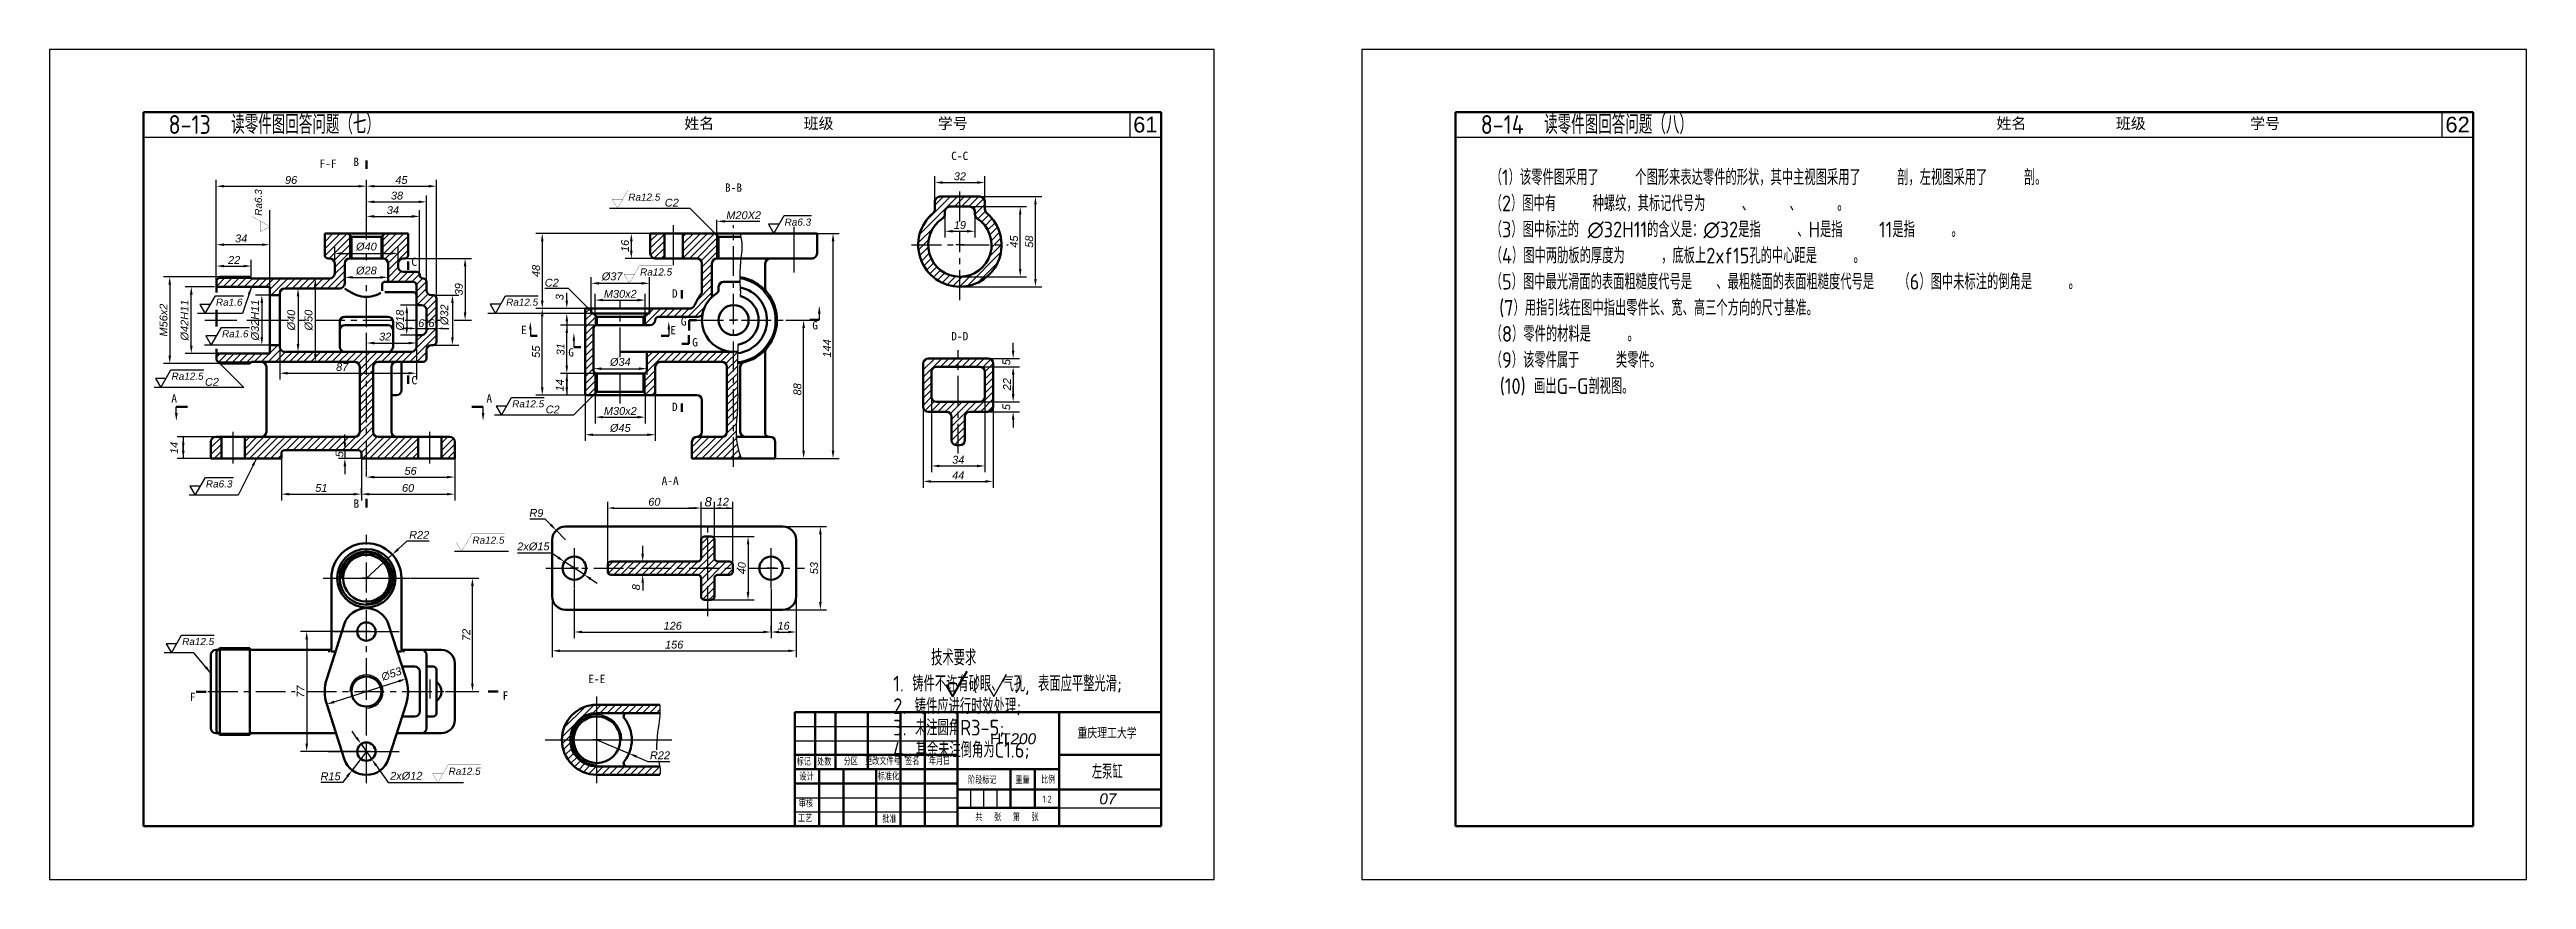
# Model space of a CAD drawing. Header units: millimetres. Extents: x 769 to 2439, y 381 to 1643.
# Drawn here: x 769 to 1560, y 381 to 646 of the extents above; entities that cross this region are included whole.
import ezdxf
from ezdxf.enums import TextEntityAlignment as Align

# ---------------------------------------------------------------- set-up
doc = ezdxf.new("R2010")
doc.units = ezdxf.units.MM
doc.linetypes.add('CENTER', pattern=[50.8, 31.75, -6.35, 6.35, -6.35])
for name, color, linetype in [('7标注层', 7, 'Continuous'), ('ST尺寸', 7, 'Continuous'), ('尺寸标注', 250, 'Continuous'), ('文字', 7, 'Continuous'), ('标注', 250, 'Continuous'), ('答案细实线', 7, 'Continuous')]:
    doc.layers.add(name, color=color, linetype=linetype)
doc.layers.add('答案粗实线', color=7, linetype='Continuous', lineweight=60)
doc.layers.add('粗实线', color=7, linetype='Continuous', lineweight=50)
doc.styles.add('DIM', font='ariali.ttf')
doc.styles.add('style1', font='', dxfattribs={"width": 0.7, "oblique": 15, "height": 3.5})
doc.styles.add('汉字', font='gbenor.shx', dxfattribs={"height": 5, "bigfont": 'gbcbig.shx'})
doc.styles.get('style1').set_extended_font_data('FangSong_GB2312')
doc.dimstyles.get("Standard").update_dxf_attribs({"dimtxt": 2.5, "dimasz": 2.5, "dimexe": 2, "dimexo": 0.0625, "dimgap": 0.5, "dimtad": 1, "dimdec": 0, "dimzin": 0, "dimdsep": 46, "dimtxsty": 'DIM', "dimcen": 0.09, "dimadec": 0, "dimazin": 0, "dimtfac": 1, "dimtdec": 0, "dimtofl": 0, "dimtmove": 0, "dimatfit": 3, "dimfxl": 0, "dimtolj": 1, "dimtzin": 0, "dimarcsym": 0})
doc.dimstyles.new('副本 (2) Standard水平', dxfattribs={"dimtxt": 2.5, "dimasz": 2.5, "dimexe": 2, "dimexo": 0.2, "dimgap": 0.7, "dimtad": 1, "dimtih": 1, "dimtoh": 1, "dimdec": 0, "dimlfac": 2, "dimzin": 0, "dimdsep": 46, "dimtxsty": '汉字', "dimcen": 0.09, "dimadec": 0, "dimazin": 0, "dimtfac": 1, "dimtdec": 0, "dimtofl": 0, "dimtmove": 0, "dimatfit": 0, "dimfxl": 0, "dimtolj": 1, "dimtzin": 0, "dimarcsym": 0})
doc.dimstyles.new('副本 Standard', dxfattribs={"dimtxt": 2.5, "dimasz": 2.5, "dimexe": 2, "dimexo": 0.2, "dimgap": 0.7, "dimtad": 1, "dimdec": 0, "dimlfac": 2, "dimzin": 0, "dimdsep": 46, "dimtxsty": '汉字', "dimcen": 0.09, "dimadec": 0, "dimazin": 0, "dimtfac": 1, "dimtdec": 0, "dimtofl": 0, "dimtmove": 0, "dimatfit": 0, "dimfxl": 0, "dimtolj": 1, "dimtzin": 0, "dimarcsym": 0})

msp = doc.modelspace()

# ---------------------------------------------------------------- texts
at = {"layer": '7标注层', "style": 'DIM'}
msp.add_text('Ra6.3', height=2.268, rotation=90, dxfattribs=at).set_placement((836.397, 592.884))
for s, p in [('Ra12.5', (953.412, 597.722, -0.133)), ('Ra6.3', (1003.334, 589.734, 2.433)), ('Ra12.5', (957.18, 573.798)), ('Ra1.6', (821.71, 564.157, -0.133)), ('Ra12.5', (914.394, 564.175)), ('Ra1.6', (823.636, 554.058)), ('Ra12.5', (807.532, 540.507, 0.211)), ('Ra12.5', (916.33, 531.694, -0.133)), ('Ra6.3', (818.505, 506.131, -0.133)), ('Ra12.5', (903.625, 488.16)), ('Ra12.5', (810.918, 455.8, -0.133)), ('Ra12.5', (896.026, 414.374))]:
    msp.add_text(s, height=2.268, dxfattribs=at).set_placement(p)
at = {"layer": '7标注层', "style": 'DIM', "width": 1.003}
msp.add_text('M20X2', height=2.5, dxfattribs=at).set_placement((984.699, 591.061, -0.666), align=Align.BOTTOM_LEFT)
at = {"layer": '7标注层', "style": 'DIM', "width": 0.8}
msp.add_text('      (          )', height=4, dxfattribs=at).set_placement((1056.128, 441.727))
at = {"layer": '7标注层', "style": 'DIM'}
for s, insert, char_height, attachment_point in [('C2', (965.067, 595.779, -0.666), 2.5, 7), ('C2', (926.733, 570.22, -0.666), 2.5, 7), ('\\A1;6', (887.278, 558.579), 2.5, 5), ('\\A1;6', (890.562, 558.579), 2.5, 5), ('C2', (818.188, 538.56, -0.138), 2.5, 7), ('C2', (927.032, 529.751, -0.666), 2.5, 7), ('8', (978.914, 501.559), 3, 5)]:
    msp.add_mtext(s, dxfattribs=dict(at, insert=insert, char_height=char_height, attachment_point=attachment_point))
at = {"layer": 'ST尺寸', "insert": (1228.851, 607.671), "char_height": 5, "width": 215.45238, "attachment_point": 1, "style": '汉字'}
msp.add_mtext('（1）该零件图采用了{\\fArial|b0|i0|c0|p34;\\L      }个图形来表达零件的形状，其中主视图采用了{\\fArial|b0|i0|c134|p34;\\L      }剖，左视图采用了{\\fArial|b0|i0|c134|p34;\\L      }剖。{\\L\\P}（2）图中有{\\fArial|b0|i0|c134|p34;\\L      }种螺纹，其标记代号为{\\fArial|b0|i0|c134|p34;\\L      }、{\\fArial|b0|i0|c134|p34;\\L      }、{\\fArial|b0|i0|c134|p34;\\L      }。\\P（3）图中标注的 ∅32H11的含义是：∅32是指{\\fArial|b0|i0|c134|p34;\\L      }、H是指{\\fArial|b0|i0|c134|p34;\\L      }11是指{\\fArial|b0|i0|c134|p34;\\L      }。\\P（4）图中两肋板的厚度为{\\fArial|b0|i0|c134|p34;\\L      }，底板上2xf15孔的中心距是{\\fArial|b0|i0|c134|p34;\\L      }。\\P（5）图中最光滑面的表面粗糙度代号是{\\fArial|b0|i0|c134|p34;\\L    }、最粗糙面的表面粗糙度代号是{\\fArial|b0|i0|c134|p34;\\L    }（6）图中未标注的倒角是{\\fArial|b0|i0|c134|p34;\\L      }。\\P (7）用指引线在图中指出零件长、宽、高三个方向的尺寸基准。\\P（8）零件的材料是{\\fArial|b0|i0|c134|p34;\\L      }。\\P（9）该零件属于{\\fArial|b0|i0|c134|p34;\\L      }类零件。\\P\\pi2.917;(10) 画出G-G剖视图。', dxfattribs=at)
at = {"layer": '尺寸标注', "color": 7, "char_height": 5, "width": 10, "attachment_point": 5}
for s, insert in [('{\\fArial|b0|i0|c0|p34;61}', (1118.56, 621.963)), ('{\\fArial|b0|i0|c0|p34;62}', (1537.656, 621.963))]:
    msp.add_mtext(s, dxfattribs=dict(at, insert=insert))
at = {"layer": '文字', "color": 7, "style": '汉字'}
for s, p in [('技术要求', (1050.121, 447.807)), ('1. 铸件不许有砂眼、气孔, 表面应平整光滑;', (1038.02, 439.493)), ('2. 铸件应进行时效处理;', (1038.02, 432.281)), ('3. 未注圆角R3-5;', (1038.02, 425.435)), ('4. 其余未注倒角为C1.6;', (1038.02, 418.344))]:
    msp.add_text(s, height=5, dxfattribs=at).set_placement(p, align=Align.BOTTOM_LEFT)
at = {"layer": '文字', "color": 7, "char_height": 6, "width": 313.5, "attachment_point": 4, "style": '汉字'}
for s, insert in [('  8-13  读零件图回答问题（七）', (800.06, 621.963)), ('  8-14  读零件图回答问题（八）     ', (1219.156, 621.963))]:
    msp.add_mtext(s, dxfattribs=dict(at, insert=insert))
at = {"layer": '文字', "color": 7, "char_height": 3.5, "width": 313.5, "attachment_point": 4}
for insert in [(966.535, 622.19), (1385.631, 622.19)]:
    msp.add_mtext('{\\fSimSun|b0|i0|c134|p2;  姓名            班级              学号}', dxfattribs=dict(at, insert=insert))
at = {"layer": '文字', "attachment_point": 1}
for s, insert, char_height, width, style in [('{\\fArial|b0|i0|c0|p32;HT}200', (1068.974, 427.639), 3.5, 20.04058, 'DIM'), ('左泵缸', (1101.477, 417.66), 4.55, 4.618527782440651e-14, '汉字')]:
    msp.add_mtext(s, dxfattribs=dict(at, insert=insert, char_height=char_height, width=width, style=style))
at = {"layer": '文字', "attachment_point": 5}
for s, insert, char_height, style in [('重庆理工大学', (1106.318, 427.691), 3.5, '汉字'), ('标记', (1009.442, 418.486), 2.275, '汉字'), ('处数', (1015.98, 418.43), 2.275, '汉字'), ('分区', (1024.473, 418.542), 2.275, '汉字'), ('更改文件号', (1034.715, 418.68), 2.275, '汉字'), ('签名', (1044.076, 418.68), 2.275, '汉字'), ('年月日', (1052.852, 418.68), 2.275, '汉字'), ('设计', (1010.321, 413.681), 2.275, '汉字'), ('标准化', (1036.47, 413.766), 2.275, '汉字'), ('阶段标记', (1066.455, 412.597), 2.275, '汉字'), ('重量', (1079.326, 412.597), 2.275, '汉字'), ('比例', (1087.517, 412.743), 2.275, '汉字'), ('审核', (1010.123, 405.102), 2.275, '汉字'), ('1:2', (1087.151, 406.578), 2.275, '汉字'), ('07', (1106.58, 406.673), 3.5, 'DIM'), ('工艺', (1009.89, 400.384), 2.275, '汉字'), ('批准', (1036.826, 400.155), 2.275, '汉字'), ('共   张   第   张', (1074.353, 400.758), 2.275, '汉字')]:
    msp.add_mtext(s, dxfattribs=dict(at, insert=insert, char_height=char_height, style=style))
at = {"layer": '答案细实线', "style": 'style1', "width": 1.003}
for s, height, p in [('F-F', 2.6624, (854.801, 607.378, -0.133)), ('F-F', 2.6624, (854.801, 607.378, -0.666)), ('B', 2.662, (865.586, 607.965, -0.133)), ('B', 2.662, (865.586, 607.965, -0.666)), ('C-C', 2.6624, (1056.543, 609.891, -0.133)), ('B-B', 2.6624, (984.28, 599.751, -0.133)), ('C', 2.662, (884.133, 576.077, -0.133)), ('D', 2.662, (967.354, 565.96, -0.133)), ('E', 2.662, (919.175, 554.293)), ('E', 2.662, (966.821, 554.245, -0.133)), ('G', 2.662, (970.182, 557.02, -0.133)), ('G', 2.662, (973.816, 550.357, -0.133)), ('G', 2.662, (1012.182, 555.809, -0.133)), ('D-D', 2.6624, (1056.543, 552.296, -0.133)), ('G', 2.662, (934.248, 547.138, -0.666)), ('C', 2.662, (884.133, 538.271, -0.133)), ('A', 2.662, (807.456, 532.414, -0.133)), ('A', 2.662, (908.094, 532.414, -0.133)), ('D', 2.662, (967.354, 529.751, -0.133)), ('A-A', 2.6624, (964.046, 506.155, -0.133)), ('B', 2.662, (865.63, 498.867, -0.133)), ('E-E', 2.6624, (940.604, 442.858, -0.133)), ('F', 2.662, (813.405, 437.098, -0.133)), ('F', 2.662, (913.278, 437.538, -0.666))]:
    msp.add_text(s, height=height, dxfattribs=at).set_placement(p, align=Align.BOTTOM_LEFT)

# ---------------------------------------------------------------- blocks, each defined once
blk = doc.blocks.new('*D124')
at = {"layer": '7标注层', "color": 0, "lineweight": -2, "ltscale": 0.8, "transparency": 16777216}
for p, q in [((821.83, 570.56), (821.83, 604.33)), ((824.33, 602.33), (867.26, 602.33)), ((869.76, 587.66), (869.76, 604.33))]:
    blk.add_line(p, q, dxfattribs=at)
at = {"layer": '7标注层', "color": 0, "ltscale": 0.8, "transparency": 16777216}
for points in [[(824.33, 602.74), (824.33, 601.91), (821.83, 602.33)], [(867.26, 602.74), (867.26, 601.91), (869.76, 602.33)]]:
    blk.add_solid(points, dxfattribs=at)
at = {"layer": 'Defpoints', "color": 0, "ltscale": 0.8, "transparency": 16777216}
for p in [(869.76, 602.33), (869.76, 587.46, 0.67), (821.83, 570.36)]:
    blk.add_point(p, dxfattribs=at)
at = {"layer": '7标注层', "color": 0, "ltscale": 0.8, "transparency": 16777216, "insert": (845.71, 604.3), "char_height": 2.5, "attachment_point": 5, "style": 'DIM'}
blk.add_mtext('\\A1;96', dxfattribs=at)
blk = doc.blocks.new('*D125')
at = {"layer": '7标注层', "color": 0, "lineweight": -2, "ltscale": 0.8, "transparency": 16777216}
for p, q in [((869.76, 602.53), (869.76, 604.33)), ((872.26, 602.33), (889.62, 602.33)), ((892.12, 566.69), (892.12, 604.33))]:
    blk.add_line(p, q, dxfattribs=at)
at = {"layer": '7标注层', "color": 0, "ltscale": 0.8, "transparency": 16777216}
for points in [[(872.26, 602.74), (872.26, 601.91), (869.76, 602.33)], [(889.62, 602.74), (889.62, 601.91), (892.12, 602.33)]]:
    blk.add_solid(points, dxfattribs=at)
at = {"layer": 'Defpoints', "color": 0, "ltscale": 0.8, "transparency": 16777216}
for p in [(869.76, 602.33, -0.67), (892.12, 602.33), (892.12, 566.49, -0.13)]:
    blk.add_point(p, dxfattribs=at)
at = {"layer": '7标注层', "color": 0, "ltscale": 0.8, "transparency": 16777216, "insert": (880.94, 604.3), "char_height": 2.5, "attachment_point": 5, "style": 'DIM'}
blk.add_mtext('\\A1;45', dxfattribs=at)
blk = doc.blocks.new('*D126')
at = {"layer": '7标注层', "color": 0, "lineweight": -2, "ltscale": 0.8, "transparency": 16777216}
for p, q in [((869.76, 587.46), (869.76, 594.69)), ((886.75, 574.46), (886.75, 594.69)), ((872.26, 592.69), (884.25, 592.69))]:
    blk.add_line(p, q, dxfattribs=at)
at = {"layer": '7标注层', "color": 0, "ltscale": 0.8, "transparency": 16777216}
for points in [[(872.26, 593.11), (872.26, 592.27), (869.76, 592.69)], [(884.25, 593.11), (884.25, 592.27), (886.75, 592.69)]]:
    blk.add_solid(points, dxfattribs=at)
at = {"layer": 'Defpoints', "color": 0, "ltscale": 0.8, "transparency": 16777216}
for p in [(869.76, 587.26, -0.67), (886.75, 592.69), (886.75, 574.26, -0.13)]:
    blk.add_point(p, dxfattribs=at)
at = {"layer": '7标注层', "color": 0, "ltscale": 0.8, "transparency": 16777216, "insert": (878.25, 594.67), "char_height": 2.5, "attachment_point": 5, "style": 'DIM'}
blk.add_mtext('\\A1;34', dxfattribs=at)
blk = doc.blocks.new('*D127')
at = {"layer": '7标注层', "color": 0, "lineweight": -2, "ltscale": 0.8, "transparency": 16777216}
for p, q in [((869.76, 587.86), (869.76, 599.34)), ((872.26, 597.34), (886.43, 597.34)), ((888.93, 572.02), (888.93, 599.34))]:
    blk.add_line(p, q, dxfattribs=at)
at = {"layer": '7标注层', "color": 0, "ltscale": 0.8, "transparency": 16777216}
for points in [[(872.26, 597.75), (872.26, 596.92), (869.76, 597.34)], [(886.43, 597.75), (886.43, 596.92), (888.93, 597.34)]]:
    blk.add_solid(points, dxfattribs=at)
at = {"layer": 'Defpoints', "color": 0, "ltscale": 0.8, "transparency": 16777216}
for p in [(888.93, 597.34), (869.76, 587.66, -0.67), (888.93, 571.82, -0.13)]:
    blk.add_point(p, dxfattribs=at)
at = {"layer": '7标注层', "color": 0, "ltscale": 0.8, "transparency": 16777216, "insert": (879.54, 599.31), "char_height": 2.5, "attachment_point": 5, "style": 'DIM'}
blk.add_mtext('\\A1;38', dxfattribs=at)
blk = doc.blocks.new('*D12')
at = {"layer": '7标注层', "color": 0, "lineweight": -2, "ltscale": 0.8, "transparency": 16777216}
for p, q in [((821.83, 572.55), (821.83, 585.66)), ((838.87, 570.42), (838.87, 585.66)), ((824.33, 583.66), (836.37, 583.66))]:
    blk.add_line(p, q, dxfattribs=at)
at = {"layer": '7标注层', "color": 0, "ltscale": 0.8, "transparency": 16777216}
for points in [[(824.33, 584.08), (824.33, 583.25), (821.83, 583.66)], [(836.37, 584.08), (836.37, 583.25), (838.87, 583.66)]]:
    blk.add_solid(points, dxfattribs=at)
at = {"layer": 'Defpoints', "color": 0, "ltscale": 0.8, "transparency": 16777216}
for p in [(838.87, 583.66), (821.83, 572.35, -0.13), (838.87, 570.22, -0.13)]:
    blk.add_point(p, dxfattribs=at)
at = {"layer": '7标注层', "color": 0, "ltscale": 0.8, "transparency": 16777216, "insert": (829.77, 585.64), "char_height": 2.5, "attachment_point": 5, "style": 'DIM'}
blk.add_mtext('\\A1;34', dxfattribs=at)
blk = doc.blocks.new('*D128')
at = {"layer": '7标注层', "color": 0, "lineweight": -2, "ltscale": 0.8, "transparency": 16777216}
for p, q in [((821.83, 572.61), (821.83, 578.83)), ((833.01, 573.08), (833.01, 578.83)), ((824.33, 576.83), (830.51, 576.83))]:
    blk.add_line(p, q, dxfattribs=at)
at = {"layer": '7标注层', "color": 0, "ltscale": 0.8, "transparency": 16777216}
for points in [[(824.33, 577.24), (824.33, 576.41), (821.83, 576.83)], [(830.51, 577.24), (830.51, 576.41), (833.01, 576.83)]]:
    blk.add_solid(points, dxfattribs=at)
at = {"layer": 'Defpoints', "color": 0, "ltscale": 0.8, "transparency": 16777216}
for p in [(821.83, 572.41), (833.01, 576.83), (833.01, 572.88, -0.13)]:
    blk.add_point(p, dxfattribs=at)
at = {"layer": '7标注层', "color": 0, "ltscale": 0.8, "transparency": 16777216, "insert": (827.53, 578.78), "char_height": 2.5, "attachment_point": 5, "style": 'DIM'}
blk.add_mtext('\\A1;22', dxfattribs=at)
blk = doc.blocks.new('*D13')
at = {"layer": '7标注层', "color": 0, "lineweight": -2, "ltscale": 0.8, "transparency": 16777216}
for p, q in [((822.7, 573.41), (804.95, 573.41)), ((806.95, 570.91), (806.95, 548.23)), ((822.7, 545.73), (804.95, 545.73))]:
    blk.add_line(p, q, dxfattribs=at)
at = {"layer": '7标注层', "color": 0, "ltscale": 0.8, "transparency": 16777216}
for points in [[(806.54, 570.91), (807.37, 570.91), (806.95, 573.41)], [(806.54, 548.23), (807.37, 548.23), (806.95, 545.73)]]:
    blk.add_solid(points, dxfattribs=at)
at = {"layer": 'Defpoints', "color": 0, "ltscale": 0.8, "transparency": 16777216}
for p in [(822.9, 573.41, -0.13), (806.95, 545.73), (822.9, 545.73, -0.13)]:
    blk.add_point(p, dxfattribs=at)
at = {"layer": '7标注层', "color": 0, "ltscale": 0.8, "transparency": 16777216, "insert": (804.98, 559.57), "char_height": 2.5, "attachment_point": 5, "rotation": 90, "style": 'DIM'}
blk.add_mtext('\\A1;M56x2', dxfattribs=at)
blk = doc.blocks.new('*D129')
at = {"layer": '7标注层', "color": 0, "lineweight": -2, "ltscale": 0.8, "transparency": 16777216}
for p, q in [((821.22, 570.22), (811.83, 570.22)), ((813.83, 551.42), (813.83, 567.72)), ((821.63, 548.92), (811.83, 548.92))]:
    blk.add_line(p, q, dxfattribs=at)
at = {"layer": '7标注层', "color": 0, "ltscale": 0.8, "transparency": 16777216}
for points in [[(813.41, 567.72), (814.25, 567.72), (813.83, 570.22)], [(813.41, 551.42), (814.25, 551.42), (813.83, 548.92)]]:
    blk.add_solid(points, dxfattribs=at)
at = {"layer": 'Defpoints', "color": 0, "ltscale": 0.8, "transparency": 16777216}
for p in [(813.83, 570.22), (821.42, 570.22, -0.62), (821.83, 548.92, 3.52)]:
    blk.add_point(p, dxfattribs=at)
at = {"layer": '7标注层', "color": 0, "ltscale": 0.8, "transparency": 16777216, "insert": (811.71, 559.57), "char_height": 2.5, "attachment_point": 5, "rotation": 90, "style": 'DIM'}
blk.add_mtext('\\A1;%%c42H11', dxfattribs=at)
blk = doc.blocks.new('*D130')
at = {"layer": '7标注层', "color": 0, "lineweight": -2, "transparency": 16777216}
for p, q in [((862.88, 520.54), (862.88, 523.04)), ((864.23, 518.04), (860.88, 518.04)), ((867.96, 515.37), (860.88, 515.37)), ((862.88, 512.87), (862.88, 510.37))]:
    blk.add_line(p, q, dxfattribs=at)
at = {"layer": '7标注层', "color": 0, "transparency": 16777216}
for points in [[(862.47, 520.54), (863.3, 520.54), (862.88, 518.04)], [(862.47, 512.87), (863.3, 512.87), (862.88, 515.37)]]:
    blk.add_solid(points, dxfattribs=at)
at = {"layer": 'Defpoints', "color": 0, "transparency": 16777216}
for p in [(862.88, 515.37), (864.43, 518.04, -0.13), (868.16, 515.37)]:
    blk.add_point(p, dxfattribs=at)
at = {"layer": '7标注层', "color": 0, "transparency": 16777216, "insert": (861.17, 516.76), "char_height": 2.5, "attachment_point": 5, "rotation": 90, "style": 'DIM'}
blk.add_mtext('\\A1;5', dxfattribs=at)
blk = doc.blocks.new('*D14')
at = {"layer": '7标注层', "color": 0, "lineweight": -2, "transparency": 16777216}
for p, q in [((868.16, 515.17), (868.16, 501.99)), ((897.98, 515.27), (897.98, 501.99)), ((870.66, 503.99), (895.48, 503.99))]:
    blk.add_line(p, q, dxfattribs=at)
at = {"layer": '7标注层', "color": 0, "transparency": 16777216}
for points in [[(870.66, 504.4), (870.66, 503.57), (868.16, 503.99)], [(895.48, 504.4), (895.48, 503.57), (897.98, 503.99)]]:
    blk.add_solid(points, dxfattribs=at)
at = {"layer": 'Defpoints', "color": 0, "transparency": 16777216}
for p in [(868.16, 515.37), (897.98, 515.47, -0.68), (897.98, 503.99)]:
    blk.add_point(p, dxfattribs=at)
at = {"layer": '7标注层', "color": 0, "transparency": 16777216, "insert": (883.07, 505.96), "char_height": 2.5, "attachment_point": 5, "style": 'DIM'}
blk.add_mtext('\\A1;60', dxfattribs=at)
blk = doc.blocks.new('*D131')
at = {"layer": '7标注层', "color": 0, "lineweight": -2, "transparency": 16777216}
for p, q in [((842.6, 515.17), (842.6, 501.99)), ((845.1, 503.99), (865.66, 503.99)), ((868.16, 504.19), (868.16, 505.99))]:
    blk.add_line(p, q, dxfattribs=at)
at = {"layer": '7标注层', "color": 0, "transparency": 16777216}
for points in [[(845.1, 504.4), (845.1, 503.57), (842.6, 503.99)], [(865.66, 504.4), (865.66, 503.57), (868.16, 503.99)]]:
    blk.add_solid(points, dxfattribs=at)
at = {"layer": 'Defpoints', "color": 0, "transparency": 16777216}
for p in [(842.6, 515.37, -0.13), (868.16, 503.99), (868.16, 503.99)]:
    blk.add_point(p, dxfattribs=at)
at = {"layer": '7标注层', "color": 0, "transparency": 16777216, "insert": (855.38, 505.96), "char_height": 2.5, "attachment_point": 5, "style": 'DIM'}
blk.add_mtext('\\A1;51', dxfattribs=at)
blk = doc.blocks.new('*D15')
at = {"color": 0, "lineweight": -2, "ltscale": 0.3, "transparency": 16777216}
for p, q in [((897.98, 515.27), (897.98, 507.44)), ((869.76, 509.64), (869.76, 511.44)), ((872.26, 509.44), (895.48, 509.44))]:
    blk.add_line(p, q, dxfattribs=at)
at = {"color": 0, "ltscale": 0.3, "transparency": 16777216}
for points in [[(872.26, 509.85), (872.26, 509.02), (869.76, 509.44)], [(895.48, 509.85), (895.48, 509.02), (897.98, 509.44)]]:
    blk.add_solid(points, dxfattribs=at)
at = {"layer": 'Defpoints', "color": 0, "ltscale": 0.3, "transparency": 16777216}
for p in [(897.98, 515.47, -0.68), (869.76, 509.44), (897.98, 509.44)]:
    blk.add_point(p, dxfattribs=at)
at = {"color": 0, "ltscale": 0.3, "transparency": 16777216, "insert": (883.87, 511.41), "char_height": 2.5, "attachment_point": 5, "style": 'DIM'}
blk.add_mtext('\\A1;56', dxfattribs=at)
blk = doc.blocks.new('*D132')
at = {"layer": '7标注层', "color": 0, "lineweight": -2, "ltscale": 0.8, "transparency": 16777216}
for p, q in [((842.07, 551.38), (842.07, 540.61)), ((885.73, 550.83), (885.73, 540.61)), ((844.57, 542.61), (883.23, 542.61))]:
    blk.add_line(p, q, dxfattribs=at)
at = {"layer": '7标注层', "color": 0, "ltscale": 0.8, "transparency": 16777216}
for points in [[(844.57, 543.02), (844.57, 542.19), (842.07, 542.61)], [(883.23, 543.02), (883.23, 542.19), (885.73, 542.61)]]:
    blk.add_solid(points, dxfattribs=at)
at = {"layer": 'Defpoints', "color": 0, "ltscale": 0.8, "transparency": 16777216}
for p in [(842.07, 551.58, -0.13), (885.73, 551.03, -0.13), (885.73, 542.61)]:
    blk.add_point(p, dxfattribs=at)
at = {"layer": '7标注层', "color": 0, "ltscale": 0.8, "transparency": 16777216, "insert": (862.03, 544.58), "char_height": 2.5, "attachment_point": 5, "style": 'DIM'}
blk.add_mtext('\\A1;87', dxfattribs=at)
blk = doc.blocks.new('*D133')
at = {"layer": '7标注层', "color": 0, "lineweight": -2, "ltscale": 0.8, "transparency": 16777216}
for p, q in [((838.67, 567.56), (834.36, 567.56)), ((836.36, 565.06), (836.36, 554.08)), ((838.67, 551.58), (834.36, 551.58))]:
    blk.add_line(p, q, dxfattribs=at)
at = {"layer": '7标注层', "color": 0, "ltscale": 0.8, "transparency": 16777216}
for points in [[(835.95, 565.06), (836.78, 565.06), (836.36, 567.56)], [(835.95, 554.08), (836.78, 554.08), (836.36, 551.58)]]:
    blk.add_solid(points, dxfattribs=at)
at = {"layer": 'Defpoints', "color": 0, "ltscale": 0.8, "transparency": 16777216}
for p in [(838.87, 567.56, -0.13), (836.36, 551.58), (838.87, 551.58, -0.13)]:
    blk.add_point(p, dxfattribs=at)
at = {"layer": '7标注层', "color": 0, "ltscale": 0.8, "transparency": 16777216, "insert": (834.24, 559.57), "char_height": 2.5, "attachment_point": 5, "rotation": 90, "style": 'DIM'}
blk.add_mtext('\\A1;%%c32H11', dxfattribs=at)
blk = doc.blocks.new('*D16')
at = {"layer": '7标注层', "color": 0, "lineweight": -2, "ltscale": 0.8, "transparency": 16777216}
for p, q in [((847.72, 569.69), (845.92, 569.69)), ((847.92, 567.19), (847.92, 551.95)), ((848.12, 549.45), (849.92, 549.45))]:
    blk.add_line(p, q, dxfattribs=at)
at = {"layer": '7标注层', "color": 0, "ltscale": 0.8, "transparency": 16777216}
for points in [[(847.51, 567.19), (848.34, 567.19), (847.92, 569.69)], [(847.51, 551.95), (848.34, 551.95), (847.92, 549.45)]]:
    blk.add_solid(points, dxfattribs=at)
at = {"layer": 'Defpoints', "color": 0, "ltscale": 0.8, "transparency": 16777216}
for p in [(847.92, 569.69, -0.13), (847.92, 549.45, -0.13), (847.92, 549.45)]:
    blk.add_point(p, dxfattribs=at)
at = {"layer": '7标注层', "color": 0, "ltscale": 0.8, "transparency": 16777216, "insert": (845.8, 559.57), "char_height": 2.5, "attachment_point": 5, "rotation": 90, "style": 'DIM'}
blk.add_mtext('\\A1;%%C40', dxfattribs=at)
blk = doc.blocks.new('*D17')
at = {"layer": '7标注层', "color": 0, "lineweight": -2, "ltscale": 0.8, "transparency": 16777216}
for p, q in [((853.45, 572.88), (855.45, 572.88)), ((853.45, 570.38), (853.45, 548.76)), ((853.65, 546.26), (855.45, 546.26))]:
    blk.add_line(p, q, dxfattribs=at)
at = {"layer": '7标注层', "color": 0, "ltscale": 0.8, "transparency": 16777216}
for points in [[(853.03, 570.38), (853.87, 570.38), (853.45, 572.88)], [(853.03, 548.76), (853.87, 548.76), (853.45, 546.26)]]:
    blk.add_solid(points, dxfattribs=at)
at = {"layer": 'Defpoints', "color": 0, "ltscale": 0.8, "transparency": 16777216}
for p in [(853.25, 572.88, -0.13), (853.45, 546.26, 1.46), (853.45, 546.26)]:
    blk.add_point(p, dxfattribs=at)
at = {"layer": '7标注层', "color": 0, "ltscale": 0.8, "transparency": 16777216, "insert": (851.33, 559.57), "char_height": 2.5, "attachment_point": 5, "rotation": 90, "style": 'DIM'}
blk.add_mtext('\\A1;%%C50', dxfattribs=at)
blk = doc.blocks.new('*D18')
at = {"layer": '7标注层', "color": 0, "lineweight": -2, "ltscale": 0.8, "transparency": 16777216}
for p, q in [((886.2, 564.36), (880.66, 564.36)), ((882.66, 561.86), (882.66, 557.28)), ((886.2, 554.78), (880.66, 554.78))]:
    blk.add_line(p, q, dxfattribs=at)
at = {"layer": '7标注层', "color": 0, "ltscale": 0.8, "transparency": 16777216}
for points in [[(882.24, 561.86), (883.07, 561.86), (882.66, 564.36)], [(882.24, 557.28), (883.07, 557.28), (882.66, 554.78)]]:
    blk.add_solid(points, dxfattribs=at)
at = {"layer": 'Defpoints', "color": 0, "ltscale": 0.8, "transparency": 16777216}
for p in [(886.4, 564.36, -0.13), (882.66, 554.78), (886.4, 554.78, -0.13)]:
    blk.add_point(p, dxfattribs=at)
at = {"layer": '7标注层', "color": 0, "ltscale": 0.8, "transparency": 16777216, "insert": (880.53, 559.57), "char_height": 2.5, "attachment_point": 5, "rotation": 90, "style": 'DIM'}
blk.add_mtext('\\A1;%%C18', dxfattribs=at)
blk = doc.blocks.new('*D134')
at = {"layer": '7标注层', "color": 0, "lineweight": -2, "ltscale": 0.8, "transparency": 16777216}
for p, q in [((869.76, 549.65), (869.76, 554.25)), ((885.73, 551.25), (885.73, 554.25)), ((872.26, 552.25), (883.23, 552.25))]:
    blk.add_line(p, q, dxfattribs=at)
at = {"layer": '7标注层', "color": 0, "ltscale": 0.8, "transparency": 16777216}
for points in [[(872.26, 552.66), (872.26, 551.83), (869.76, 552.25)], [(883.23, 552.66), (883.23, 551.83), (885.73, 552.25)]]:
    blk.add_solid(points, dxfattribs=at)
at = {"layer": 'Defpoints', "color": 0, "ltscale": 0.8, "transparency": 16777216}
for p in [(869.76, 549.45, -0.13), (885.73, 552.25), (885.73, 551.05, -0.13)]:
    blk.add_point(p, dxfattribs=at)
at = {"layer": '7标注层', "color": 0, "ltscale": 0.8, "transparency": 16777216, "insert": (875.75, 554.29), "char_height": 2.5, "attachment_point": 5, "style": 'DIM'}
blk.add_mtext('\\A1;32', dxfattribs=at)
blk = doc.blocks.new('*D135')
at = {"layer": '7标注层', "color": 0, "lineweight": -2, "ltscale": 0.8, "transparency": 16777216}
for p, q in [((859.64, 576.72), (859.64, 582.88)), ((862.14, 580.88), (877.37, 580.88)), ((879.87, 576.81), (879.87, 582.88))]:
    blk.add_line(p, q, dxfattribs=at)
at = {"layer": '7标注层', "color": 0, "ltscale": 0.8, "transparency": 16777216}
for points in [[(862.14, 581.29), (862.14, 580.46), (859.64, 580.88)], [(877.37, 581.29), (877.37, 580.46), (879.87, 580.88)]]:
    blk.add_solid(points, dxfattribs=at)
at = {"layer": 'Defpoints', "color": 0, "ltscale": 0.8, "transparency": 16777216}
for p in [(879.87, 580.88), (859.64, 576.52, -0.13), (879.87, 576.61, -0.13)]:
    blk.add_point(p, dxfattribs=at)
at = {"layer": '7标注层', "color": 0, "ltscale": 0.8, "transparency": 16777216, "insert": (869.76, 583), "char_height": 2.5, "attachment_point": 5, "style": 'DIM'}
blk.add_mtext('\\A1;%%C40', dxfattribs=at)
blk = doc.blocks.new('*D136')
at = {"layer": '7标注层', "color": 0, "lineweight": -2, "ltscale": 0.8, "transparency": 16777216}
for p, q in [((862.83, 572.01), (862.83, 575.22)), ((865.33, 573.22), (874.18, 573.22)), ((876.68, 572.02), (876.68, 575.22))]:
    blk.add_line(p, q, dxfattribs=at)
at = {"layer": '7标注层', "color": 0, "ltscale": 0.8, "transparency": 16777216}
for points in [[(865.33, 573.64), (865.33, 572.81), (862.83, 573.22)], [(874.18, 573.64), (874.18, 572.81), (876.68, 573.22)]]:
    blk.add_solid(points, dxfattribs=at)
at = {"layer": 'Defpoints', "color": 0, "ltscale": 0.8, "transparency": 16777216}
for p in [(862.83, 571.81, -0.08), (876.68, 573.22), (876.68, 571.82, -0.13)]:
    blk.add_point(p, dxfattribs=at)
at = {"layer": '7标注层', "color": 0, "ltscale": 0.8, "transparency": 16777216, "insert": (869.76, 575.35), "char_height": 2.5, "attachment_point": 5, "style": 'DIM'}
blk.add_mtext('\\A1;%%C28', dxfattribs=at)
blk = doc.blocks.new('*D137')
at = {"layer": '7标注层', "color": 0, "lineweight": -2, "transparency": 16777216}
for p, q in [((869.56, 460.12), (848.69, 460.12)), ((850.69, 457.62), (850.69, 424.28)), ((869.56, 421.78), (848.69, 421.78))]:
    blk.add_line(p, q, dxfattribs=at)
at = {"layer": '7标注层', "color": 0, "transparency": 16777216}
for points in [[(850.28, 457.62), (851.11, 457.62), (850.69, 460.12)], [(850.28, 424.28), (851.11, 424.28), (850.69, 421.78)]]:
    blk.add_solid(points, dxfattribs=at)
at = {"layer": 'Defpoints', "color": 0, "transparency": 16777216}
for p in [(869.76, 460.12, -0.13), (850.69, 421.78), (869.76, 421.78, -0.13)]:
    blk.add_point(p, dxfattribs=at)
at = {"layer": '7标注层', "color": 0, "transparency": 16777216, "insert": (848.74, 440.95), "char_height": 2.5, "attachment_point": 5, "rotation": 90, "style": 'DIM'}
blk.add_mtext('\\A1;77', dxfattribs=at)
blk = doc.blocks.new('*D138')
at = {"layer": '7标注层', "color": 0, "lineweight": -2, "transparency": 16777216}
blk.add_line((859.46, 437.65), (880.05, 444.26), dxfattribs=at)
at = {"layer": '7标注层', "color": 0, "transparency": 16777216}
for points in [[(879.92, 444.65), (880.18, 443.86), (882.43, 445.02)], [(859.33, 438.05), (859.59, 437.25), (857.08, 436.89)]]:
    blk.add_solid(points, dxfattribs=at)
at = {"layer": 'Defpoints', "color": 0, "transparency": 16777216}
for p in [(882.43, 445.02, -0.67), (857.08, 436.89, -0.67)]:
    blk.add_point(p, dxfattribs=at)
at = {"layer": '7标注层', "color": 0, "transparency": 16777216, "insert": (877.76, 446.58), "char_height": 2.5, "attachment_point": 5, "rotation": 17.79159, "style": 'DIM'}
blk.add_mtext('\\A1;∅53', dxfattribs=at)
blk = doc.blocks.new('*D139')
at = {"layer": '7标注层', "color": 0, "lineweight": -2, "transparency": 16777216}
for p, q in [((866.62, 426.22), (865.18, 428.26)), ((868.07, 424.18), (871.45, 419.39)), ((872.89, 417.35), (876.74, 411.9)), ((876.74, 411.9), (887.55, 411.9))]:
    blk.add_line(p, q, dxfattribs=at)
at = {"layer": '7标注层', "color": 0, "transparency": 16777216}
for points in [[(866.96, 426.46), (866.28, 425.98), (868.07, 424.18)], [(873.23, 417.59), (872.55, 417.11), (871.45, 419.39)]]:
    blk.add_solid(points, dxfattribs=at)
at = {"layer": 'Defpoints', "color": 0, "transparency": 16777216}
for p in [(868.07, 424.18, -0.67), (871.45, 419.39, -0.67)]:
    blk.add_point(p, dxfattribs=at)
at = {"layer": '7标注层', "color": 0, "transparency": 16777216, "insert": (882.5, 414.02), "char_height": 2.5, "attachment_point": 5, "style": 'DIM'}
blk.add_mtext('\\A1;2x%%c12', dxfattribs=at)
blk = doc.blocks.new('*D140')
at = {"layer": '7标注层', "color": 0, "lineweight": -2, "transparency": 16777216}
for p, q in [((869.76, 421.78), (865.21, 415.88)), ((862.16, 411.92), (855.16, 411.92)), ((863.68, 413.9), (862.16, 411.92))]:
    blk.add_line(p, q, dxfattribs=at)
at = {"layer": '7标注层', "color": 0, "transparency": 16777216}
blk.add_solid([(863.35, 414.15), (864.01, 413.64), (865.21, 415.88)], dxfattribs=at)
at = {"layer": 'Defpoints', "color": 0, "transparency": 16777216}
for p in [(869.76, 421.78, -0.67), (865.21, 415.88, -0.67)]:
    blk.add_point(p, dxfattribs=at)
at = {"layer": '7标注层', "color": 0, "transparency": 16777216, "insert": (858.31, 413.89), "char_height": 2.5, "attachment_point": 5, "style": 'DIM'}
blk.add_mtext('\\A1;R15', dxfattribs=at)
blk = doc.blocks.new('*D141')
at = {"layer": '7标注层', "color": 0, "lineweight": -2, "transparency": 16777216}
for p, q in [((943.38, 425.57), (953.64, 421.22)), ((955.94, 420.25), (959.7, 418.65)), ((959.7, 418.65), (966.66, 418.65))]:
    blk.add_line(p, q, dxfattribs=at)
at = {"layer": '7标注层', "color": 0, "transparency": 16777216}
blk.add_solid([(956.11, 420.63), (955.78, 419.86), (953.64, 421.22)], dxfattribs=at)
at = {"layer": 'Defpoints', "color": 0, "transparency": 16777216}
for p in [(943.38, 425.57, -0.67), (953.64, 421.22, -0.67)]:
    blk.add_point(p, dxfattribs=at)
at = {"layer": '7标注层', "color": 0, "transparency": 16777216, "insert": (963.53, 420.61), "char_height": 2.5, "attachment_point": 5, "style": 'DIM'}
blk.add_mtext('\\A1;R22', dxfattribs=at)
blk = doc.blocks.new('*D142')
at = {"layer": '7标注层', "color": 0, "lineweight": -2, "transparency": 16777216}
for p, q in [((869.76, 477.16), (878.02, 484.69)), ((879.87, 486.38), (882.79, 489.04)), ((882.79, 489.04), (889.76, 489.04))]:
    blk.add_line(p, q, dxfattribs=at)
at = {"layer": '7标注层', "color": 0, "transparency": 16777216}
blk.add_solid([(879.59, 486.69), (880.15, 486.07), (878.02, 484.69)], dxfattribs=at)
at = {"layer": 'Defpoints', "color": 0, "transparency": 16777216}
for p in [(878.02, 484.69, -0.67), (869.76, 477.16, -0.67)]:
    blk.add_point(p, dxfattribs=at)
at = {"layer": '7标注层', "color": 0, "transparency": 16777216, "insert": (886.62, 491), "char_height": 2.5, "attachment_point": 5, "style": 'DIM'}
blk.add_mtext('\\A1;R22', dxfattribs=at)
blk = doc.blocks.new('*D143')
at = {"layer": '7标注层', "color": 0, "lineweight": -2, "transparency": 16777216}
for p, q in [((883.8, 477.16), (905.62, 477.16)), ((903.62, 443.45), (903.62, 474.66)), ((894.98, 440.95), (905.62, 440.95))]:
    blk.add_line(p, q, dxfattribs=at)
at = {"layer": '7标注层', "color": 0, "transparency": 16777216}
for points in [[(903.2, 474.66), (904.04, 474.66), (903.62, 477.16)], [(903.2, 443.45), (904.04, 443.45), (903.62, 440.95)]]:
    blk.add_solid(points, dxfattribs=at)
at = {"layer": 'Defpoints', "color": 0, "transparency": 16777216}
for p in [(883.6, 477.16, 3.52), (903.62, 477.16), (894.78, 440.95, 4.05)]:
    blk.add_point(p, dxfattribs=at)
at = {"layer": '7标注层', "color": 0, "transparency": 16777216, "insert": (901.66, 459.06), "char_height": 2.5, "attachment_point": 5, "rotation": 90, "style": 'DIM'}
blk.add_mtext('\\A1;72', dxfattribs=at)
blk = doc.blocks.new('*D144')
at = {"layer": '7标注层', "color": 0, "lineweight": -2, "transparency": 16777216}
for p, q in [((936.17, 473.76), (936.17, 457.97)), ((999.01, 473.76), (999.01, 457.97)), ((938.67, 459.97), (996.51, 459.97))]:
    blk.add_line(p, q, dxfattribs=at)
at = {"layer": '7标注层', "color": 0, "transparency": 16777216}
for points in [[(938.67, 460.39), (938.67, 459.56), (936.17, 459.97)], [(996.51, 460.39), (996.51, 459.56), (999.01, 459.97)]]:
    blk.add_solid(points, dxfattribs=at)
at = {"layer": 'Defpoints', "color": 0, "transparency": 16777216}
for p in [(936.17, 473.96, -0.13), (999.01, 473.96, -0.13), (999.01, 459.97)]:
    blk.add_point(p, dxfattribs=at)
at = {"layer": '7标注层', "color": 0, "transparency": 16777216, "insert": (967.59, 461.95), "char_height": 2.5, "attachment_point": 5, "style": 'DIM'}
blk.add_mtext('\\A1;126', dxfattribs=at)
blk = doc.blocks.new('*D145')
at = {"layer": '7标注层', "color": 0, "lineweight": -2, "transparency": 16777216}
for p, q in [((929.12, 471.1), (929.12, 451.96)), ((1006.99, 471.1), (1006.99, 451.96)), ((931.62, 453.96), (1004.49, 453.96))]:
    blk.add_line(p, q, dxfattribs=at)
at = {"layer": '7标注层', "color": 0, "transparency": 16777216}
for points in [[(931.62, 454.38), (931.62, 453.55), (929.12, 453.96)], [(1004.49, 454.38), (1004.49, 453.55), (1006.99, 453.96)]]:
    blk.add_solid(points, dxfattribs=at)
at = {"layer": 'Defpoints', "color": 0, "transparency": 16777216}
for p in [(929.12, 471.3, -0.13), (1006.99, 471.3, 4.05), (1006.99, 453.96)]:
    blk.add_point(p, dxfattribs=at)
at = {"layer": '7标注层', "color": 0, "transparency": 16777216, "insert": (968.06, 455.94), "char_height": 2.5, "attachment_point": 5, "style": 'DIM'}
blk.add_mtext('\\A1;156', dxfattribs=at)
blk = doc.blocks.new('*D19')
at = {"layer": '7标注层', "color": 0, "lineweight": -2, "transparency": 16777216}
for p, q in [((999.01, 460.17), (999.01, 461.97)), ((1001.51, 459.97), (1004.49, 459.97)), ((1006.99, 464.98), (1006.99, 457.97))]:
    blk.add_line(p, q, dxfattribs=at)
at = {"layer": '7标注层', "color": 0, "transparency": 16777216}
for points in [[(1001.51, 460.39), (1001.51, 459.56), (999.01, 459.97)], [(1004.49, 460.39), (1004.49, 459.56), (1006.99, 459.97)]]:
    blk.add_solid(points, dxfattribs=at)
at = {"layer": 'Defpoints', "color": 0, "transparency": 16777216}
for p in [(999.01, 459.97), (1006.99, 465.18), (1006.99, 459.97)]:
    blk.add_point(p, dxfattribs=at)
at = {"layer": '7标注层', "color": 0, "transparency": 16777216, "insert": (1003, 461.95), "char_height": 2.5, "attachment_point": 5, "style": 'DIM'}
blk.add_mtext('\\A1;16', dxfattribs=at)
blk = doc.blocks.new('*D146')
at = {"layer": '7标注层', "color": 0, "lineweight": -2, "transparency": 16777216}
for p, q in [((1002.93, 493.66), (1016.75, 493.66)), ((1014.75, 491.16), (1014.75, 469.54)), ((1002.93, 467.04), (1016.75, 467.04))]:
    blk.add_line(p, q, dxfattribs=at)
at = {"layer": '7标注层', "color": 0, "transparency": 16777216}
for points in [[(1014.33, 491.16), (1015.16, 491.16), (1014.75, 493.66)], [(1014.33, 469.54), (1015.16, 469.54), (1014.75, 467.04)]]:
    blk.add_solid(points, dxfattribs=at)
at = {"layer": 'Defpoints', "color": 0, "transparency": 16777216}
for p in [(1002.73, 493.66, -0.13), (1002.73, 467.04, -0.13), (1014.75, 467.04)]:
    blk.add_point(p, dxfattribs=at)
at = {"layer": '7标注层', "color": 0, "transparency": 16777216, "insert": (1012.77, 480.35), "char_height": 2.5, "attachment_point": 5, "rotation": 90, "style": 'DIM'}
blk.add_mtext('\\A1;53', dxfattribs=at)
blk = doc.blocks.new('*D147')
at = {"layer": '7标注层', "color": 0, "lineweight": -2, "transparency": 16777216}
for p, q in [((978.97, 490.47), (993.66, 490.47)), ((991.66, 487.97), (991.66, 472.73)), ((978.97, 470.23), (993.66, 470.23))]:
    blk.add_line(p, q, dxfattribs=at)
at = {"layer": '7标注层', "color": 0, "transparency": 16777216}
for points in [[(991.24, 487.97), (992.07, 487.97), (991.66, 490.47)], [(991.24, 472.73), (992.07, 472.73), (991.66, 470.23)]]:
    blk.add_solid(points, dxfattribs=at)
at = {"layer": 'Defpoints', "color": 0, "transparency": 16777216}
for p in [(978.77, 490.47, -0.13), (978.77, 470.23, -0.13), (991.66, 470.23)]:
    blk.add_point(p, dxfattribs=at)
at = {"layer": '7标注层', "color": 0, "transparency": 16777216, "insert": (989.68, 480.35), "char_height": 2.5, "attachment_point": 5, "rotation": 90, "style": 'DIM'}
blk.add_mtext('\\A1;40', dxfattribs=at)
blk = doc.blocks.new('*D148')
at = {"layer": '7标注层', "color": 0, "lineweight": -2, "transparency": 16777216}
for p, q in [((926.9, 496.02), (921.91, 496.02)), ((928.65, 494.23), (926.9, 496.02)), ((933.38, 489.4), (930.4, 492.45))]:
    blk.add_line(p, q, dxfattribs=at)
at = {"layer": '7标注层', "color": 0, "transparency": 16777216}
blk.add_solid([(928.94, 494.52), (928.35, 493.94), (930.4, 492.45)], dxfattribs=at)
at = {"layer": 'Defpoints', "color": 0, "transparency": 16777216}
for p in [(930.4, 492.45, -0.67), (933.38, 489.4, -0.67)]:
    blk.add_point(p, dxfattribs=at)
at = {"layer": '7标注层', "color": 0, "transparency": 16777216, "insert": (924.06, 497.99), "char_height": 2.5, "attachment_point": 5, "style": 'DIM'}
blk.add_mtext('\\A1;R9', dxfattribs=at)
blk = doc.blocks.new('*D149')
at = {"layer": '7标注层', "color": 0, "lineweight": -2, "transparency": 16777216}
for p, q in [((928.87, 485.14), (918.03, 485.14)), ((930.97, 483.77), (928.87, 485.14)), ((939.29, 478.31), (933.06, 482.39)), ((941.38, 476.94), (943.47, 475.57))]:
    blk.add_line(p, q, dxfattribs=at)
at = {"layer": '7标注层', "color": 0, "transparency": 16777216}
for points in [[(931.19, 484.11), (930.74, 483.42), (933.06, 482.39)], [(941.61, 477.28), (941.15, 476.59), (939.29, 478.31)]]:
    blk.add_solid(points, dxfattribs=at)
at = {"layer": 'Defpoints', "color": 0, "transparency": 16777216}
for p in [(933.06, 482.39, -0.67), (939.29, 478.31, -0.67)]:
    blk.add_point(p, dxfattribs=at)
at = {"layer": '7标注层', "color": 0, "transparency": 16777216, "insert": (923.1, 487.26), "char_height": 2.5, "attachment_point": 5, "style": 'DIM'}
blk.add_mtext('\\A1;2x%%c15', dxfattribs=at)
blk = doc.blocks.new('*D150')
at = {"layer": '7标注层', "color": 0, "lineweight": -2, "transparency": 16777216}
for p, q in [((946.82, 480.55), (946.82, 501.55)), ((948.82, 499.55), (974.64, 499.55)), ((976.64, 485.94), (976.64, 501.55))]:
    blk.add_line(p, q, dxfattribs=at)
at = {"layer": '7标注层', "color": 0, "transparency": 16777216}
for points in [[(948.82, 499.89), (948.82, 499.22), (946.82, 499.55)], [(974.64, 499.89), (974.64, 499.22), (976.64, 499.55)]]:
    blk.add_solid(points, dxfattribs=at)
at = {"layer": 'Defpoints', "color": 0, "transparency": 16777216}
for p in [(976.64, 499.55), (976.64, 485.74, -0.13), (946.82, 480.35, -0.13)]:
    blk.add_point(p, dxfattribs=at)
at = {"layer": '7标注层', "color": 0, "transparency": 16777216, "insert": (961.73, 501.53), "char_height": 2.5, "attachment_point": 5, "style": 'DIM'}
blk.add_mtext('\\A1;60', dxfattribs=at)
blk = doc.blocks.new('*D151')
at = {"layer": '7标注层', "color": 0, "lineweight": -2, "transparency": 16777216}
for p, q in [((980.9, 489.6), (980.9, 501.55)), ((982.9, 499.55), (984.76, 499.55)), ((986.76, 480.55), (986.76, 501.55))]:
    blk.add_line(p, q, dxfattribs=at)
at = {"layer": '7标注层', "color": 0, "transparency": 16777216}
for points in [[(982.9, 499.89), (982.9, 499.22), (980.9, 499.55)], [(984.76, 499.89), (984.76, 499.22), (986.76, 499.55)]]:
    blk.add_solid(points, dxfattribs=at)
at = {"layer": 'Defpoints', "color": 0, "transparency": 16777216}
for p in [(986.76, 499.55), (980.9, 489.4, -0.13), (986.76, 480.35, 1.43)]:
    blk.add_point(p, dxfattribs=at)
at = {"layer": '7标注层', "color": 0, "transparency": 16777216, "insert": (983.6, 501.58), "char_height": 2.5, "attachment_point": 5, "style": 'DIM'}
blk.add_mtext('\\A1;12', dxfattribs=at)
blk = doc.blocks.new('*D20')
at = {"layer": '7标注层', "color": 0, "lineweight": -2, "ltscale": 0.8, "transparency": 16777216}
for p, q in [((882.2, 579.27), (903.28, 579.27)), ((901.28, 576.77), (901.28, 562.07)), ((897.8, 559.57), (903.28, 559.57))]:
    blk.add_line(p, q, dxfattribs=at)
at = {"layer": '7标注层', "color": 0, "ltscale": 0.8, "transparency": 16777216}
for points in [[(900.86, 576.77), (901.69, 576.77), (901.28, 579.27)], [(900.86, 562.07), (901.69, 562.07), (901.28, 559.57)]]:
    blk.add_solid(points, dxfattribs=at)
at = {"layer": 'Defpoints', "color": 0, "ltscale": 0.8, "transparency": 16777216}
for p in [(882, 579.27, -0.13), (897.6, 559.57), (901.28, 559.57)]:
    blk.add_point(p, dxfattribs=at)
at = {"layer": '7标注层', "color": 0, "ltscale": 0.8, "transparency": 16777216, "insert": (899.3, 569.42), "char_height": 2.5, "attachment_point": 5, "rotation": 90, "style": 'DIM'}
blk.add_mtext('\\A1;39', dxfattribs=at)
blk = doc.blocks.new('*D152')
at = {"layer": '7标注层', "color": 0, "lineweight": -2, "ltscale": 0.8, "transparency": 16777216}
for p, q in [((891.26, 567.56), (899.23, 567.56)), ((897.23, 565.06), (897.23, 554.08)), ((891.26, 551.58), (899.23, 551.58))]:
    blk.add_line(p, q, dxfattribs=at)
at = {"layer": '7标注层', "color": 0, "ltscale": 0.8, "transparency": 16777216}
for points in [[(896.82, 565.06), (897.65, 565.06), (897.23, 567.56)], [(896.82, 554.08), (897.65, 554.08), (897.23, 551.58)]]:
    blk.add_solid(points, dxfattribs=at)
at = {"layer": 'Defpoints', "color": 0, "ltscale": 0.8, "transparency": 16777216}
for p in [(891.06, 567.56, -0.13), (891.06, 551.58, -0.13), (897.23, 551.58)]:
    blk.add_point(p, dxfattribs=at)
at = {"layer": '7标注层', "color": 0, "ltscale": 0.8, "transparency": 16777216, "insert": (894.7, 561.27), "char_height": 2.5, "attachment_point": 5, "rotation": 90, "style": 'DIM'}
blk.add_mtext('\\A1;%%c32', dxfattribs=at)
blk = doc.blocks.new('*D153')
at = {"layer": '7标注层', "color": 0, "lineweight": -2, "transparency": 16777216}
for p, q in [((1047.6, 531.69), (1047.6, 506.06)), ((1069.97, 531.69), (1069.97, 506.06)), ((1050.1, 508.06), (1067.47, 508.06))]:
    blk.add_line(p, q, dxfattribs=at)
at = {"layer": '7标注层', "color": 0, "transparency": 16777216}
for points in [[(1050.1, 508.48), (1050.1, 507.65), (1047.6, 508.06)], [(1067.47, 508.48), (1067.47, 507.65), (1069.97, 508.06)]]:
    blk.add_solid(points, dxfattribs=at)
at = {"layer": 'Defpoints', "color": 0, "transparency": 16777216}
for p in [(1047.6, 531.89, -0.13), (1069.97, 531.89, -0.13), (1069.97, 508.06)]:
    blk.add_point(p, dxfattribs=at)
at = {"layer": '7标注层', "color": 0, "transparency": 16777216, "insert": (1058.79, 510.01), "char_height": 2.5, "attachment_point": 5, "style": 'DIM'}
blk.add_mtext('\\A1;44', dxfattribs=at)
blk = doc.blocks.new('*D154')
at = {"layer": '7标注层', "color": 0, "lineweight": -2, "transparency": 16777216}
for p, q in [((1050.27, 534.88), (1050.27, 511)), ((1067.31, 534.88), (1067.31, 511)), ((1052.77, 513), (1064.81, 513))]:
    blk.add_line(p, q, dxfattribs=at)
at = {"layer": '7标注层', "color": 0, "transparency": 16777216}
for points in [[(1052.77, 513.41), (1052.77, 512.58), (1050.27, 513)], [(1064.81, 513.41), (1064.81, 512.58), (1067.31, 513)]]:
    blk.add_solid(points, dxfattribs=at)
at = {"layer": 'Defpoints', "color": 0, "transparency": 16777216}
for p in [(1050.27, 535.08, -0.13), (1067.31, 535.08, -0.13), (1067.31, 513)]:
    blk.add_point(p, dxfattribs=at)
at = {"layer": '7标注层', "color": 0, "transparency": 16777216, "insert": (1058.79, 514.97), "char_height": 2.5, "attachment_point": 5, "style": 'DIM'}
blk.add_mtext('\\A1;34', dxfattribs=at)
blk = doc.blocks.new('*D155')
at = {"layer": '7标注层', "color": 0, "lineweight": -2, "transparency": 16777216}
for p, q in [((1065.91, 544.66), (1078.32, 544.66)), ((1076.32, 542.16), (1076.32, 535.98)), ((1065.91, 533.48), (1078.32, 533.48))]:
    blk.add_line(p, q, dxfattribs=at)
at = {"layer": '7标注层', "color": 0, "transparency": 16777216}
for points in [[(1075.9, 542.16), (1076.74, 542.16), (1076.32, 544.66)], [(1075.9, 535.98), (1076.74, 535.98), (1076.32, 533.48)]]:
    blk.add_solid(points, dxfattribs=at)
at = {"layer": 'Defpoints', "color": 0, "transparency": 16777216}
for p in [(1065.71, 544.66, -0.13), (1065.71, 533.48, -0.13), (1076.32, 533.48)]:
    blk.add_point(p, dxfattribs=at)
at = {"layer": '7标注层', "color": 0, "transparency": 16777216, "insert": (1074.37, 539.07), "char_height": 2.5, "attachment_point": 5, "rotation": 90, "style": 'DIM'}
blk.add_mtext('\\A1;22', dxfattribs=at)
blk = doc.blocks.new('*D21')
at = {"layer": '7标注层', "color": 0, "lineweight": -2, "transparency": 16777216}
for p, q in [((1076.32, 535.98), (1076.32, 538.48)), ((1065.91, 533.48), (1078.32, 533.48)), ((1065.91, 530.29), (1078.32, 530.29)), ((1076.32, 527.79), (1076.32, 525.29))]:
    blk.add_line(p, q, dxfattribs=at)
at = {"layer": '7标注层', "color": 0, "transparency": 16777216}
for points in [[(1075.9, 535.98), (1076.74, 535.98), (1076.32, 533.48)], [(1075.9, 527.79), (1076.74, 527.79), (1076.32, 530.29)]]:
    blk.add_solid(points, dxfattribs=at)
at = {"layer": 'Defpoints', "color": 0, "transparency": 16777216}
for p in [(1065.71, 533.48, -0.13), (1065.71, 530.29, -0.13), (1076.32, 530.29)]:
    blk.add_point(p, dxfattribs=at)
at = {"layer": '7标注层', "color": 0, "transparency": 16777216, "insert": (1074.15, 531.8), "char_height": 2.5, "attachment_point": 5, "rotation": 90, "style": 'DIM'}
blk.add_mtext('\\A1;5', dxfattribs=at)
blk = doc.blocks.new('*D156')
at = {"layer": '7标注层', "color": 0, "lineweight": -2, "transparency": 16777216}
for p, q in [((1067.29, 547.32), (1078.32, 547.32)), ((1076.32, 549.82), (1076.32, 552.32)), ((1066.16, 544.66), (1078.32, 544.66)), ((1076.32, 542.16), (1076.32, 539.66))]:
    blk.add_line(p, q, dxfattribs=at)
at = {"layer": '7标注层', "color": 0, "transparency": 16777216}
for points in [[(1075.9, 549.82), (1076.74, 549.82), (1076.32, 547.32)], [(1075.9, 542.16), (1076.74, 542.16), (1076.32, 544.66)]]:
    blk.add_solid(points, dxfattribs=at)
at = {"layer": 'Defpoints', "color": 0, "transparency": 16777216}
for p in [(1067.09, 547.32, -0.13), (1065.96, 544.66, 3.59), (1076.32, 544.66)]:
    blk.add_point(p, dxfattribs=at)
at = {"layer": '7标注层', "color": 0, "transparency": 16777216, "insert": (1074.16, 546.13), "char_height": 2.5, "attachment_point": 5, "rotation": 90, "style": 'DIM'}
blk.add_mtext('\\A1;5', dxfattribs=at)
blk = doc.blocks.new('*D157')
at = {"layer": '7标注层', "color": 0, "lineweight": -2, "transparency": 16777216}
for p, q in [((1051.33, 597.6), (1051.33, 605.5)), ((1053.83, 603.5), (1064.81, 603.5)), ((1067.31, 597.6), (1067.31, 605.5))]:
    blk.add_line(p, q, dxfattribs=at)
at = {"layer": '7标注层', "color": 0, "transparency": 16777216}
for points in [[(1053.83, 603.92), (1053.83, 603.09), (1051.33, 603.5)], [(1064.81, 603.92), (1064.81, 603.09), (1067.31, 603.5)]]:
    blk.add_solid(points, dxfattribs=at)
at = {"layer": 'Defpoints', "color": 0, "transparency": 16777216}
for p in [(1067.31, 603.5), (1051.33, 597.4, -0.13), (1067.31, 597.4, -0.13)]:
    blk.add_point(p, dxfattribs=at)
at = {"layer": '7标注层', "color": 0, "transparency": 16777216, "insert": (1059.32, 605.48), "char_height": 2.5, "attachment_point": 5, "style": 'DIM'}
blk.add_mtext('\\A1;32', dxfattribs=at)
blk = doc.blocks.new('*D158')
at = {"layer": '7标注层', "color": 0, "lineweight": -2, "transparency": 16777216}
for p, q in [((1054.53, 593.17), (1054.53, 585.94)), ((1057.03, 587.94), (1061.61, 587.94)), ((1064.11, 593.27), (1064.11, 585.94))]:
    blk.add_line(p, q, dxfattribs=at)
at = {"layer": '7标注层', "color": 0, "transparency": 16777216}
for points in [[(1057.03, 588.36), (1057.03, 587.53), (1054.53, 587.94)], [(1061.61, 588.36), (1061.61, 587.53), (1064.11, 587.94)]]:
    blk.add_solid(points, dxfattribs=at)
at = {"layer": 'Defpoints', "color": 0, "transparency": 16777216}
for p in [(1054.53, 593.37, -0.13), (1064.11, 593.47, -0.15), (1064.11, 587.94)]:
    blk.add_point(p, dxfattribs=at)
at = {"layer": '7标注层', "color": 0, "transparency": 16777216, "insert": (1059.32, 589.92), "char_height": 2.5, "attachment_point": 5, "style": 'DIM'}
blk.add_mtext('\\A1;19', dxfattribs=at)
blk = doc.blocks.new('*D159')
at = {"layer": '7标注层', "color": 0, "lineweight": -2, "transparency": 16777216}
for p, q in [((1065.53, 599), (1085.44, 599)), ((1083.44, 572.74), (1083.44, 596.5)), ((1059.52, 570.24), (1085.44, 570.24))]:
    blk.add_line(p, q, dxfattribs=at)
at = {"layer": '7标注层', "color": 0, "transparency": 16777216}
for points in [[(1083.03, 596.5), (1083.86, 596.5), (1083.44, 599)], [(1083.03, 572.74), (1083.86, 572.74), (1083.44, 570.24)]]:
    blk.add_solid(points, dxfattribs=at)
at = {"layer": 'Defpoints', "color": 0, "transparency": 16777216}
for p in [(1065.33, 599, -0.13), (1083.44, 599), (1059.32, 570.24, -0.13)]:
    blk.add_point(p, dxfattribs=at)
at = {"layer": '7标注层', "color": 0, "transparency": 16777216, "insert": (1081.47, 584.62), "char_height": 2.5, "attachment_point": 5, "rotation": 90, "style": 'DIM'}
blk.add_mtext('\\A1;58', dxfattribs=at)
blk = doc.blocks.new('*D160')
at = {"layer": '7标注层', "color": 0, "lineweight": -2, "transparency": 16777216}
for p, q in [((1059.52, 595.8), (1080.58, 595.8)), ((1078.58, 575.94), (1078.58, 593.3)), ((1059.52, 573.44), (1080.58, 573.44))]:
    blk.add_line(p, q, dxfattribs=at)
at = {"layer": '7标注层', "color": 0, "transparency": 16777216}
for points in [[(1078.17, 593.3), (1079, 593.3), (1078.58, 595.8)], [(1078.17, 575.94), (1079, 575.94), (1078.58, 573.44)]]:
    blk.add_solid(points, dxfattribs=at)
at = {"layer": 'Defpoints', "color": 0, "transparency": 16777216}
for p in [(1059.32, 595.8, 1.43), (1078.58, 595.8), (1059.32, 573.44, -0.13)]:
    blk.add_point(p, dxfattribs=at)
at = {"layer": '7标注层', "color": 0, "transparency": 16777216, "insert": (1076.61, 584.62), "char_height": 2.5, "attachment_point": 5, "rotation": 90, "style": 'DIM'}
blk.add_mtext('\\A1;45', dxfattribs=at)
blk = doc.blocks.new('*D161')
at = {"layer": '7标注层', "color": 0, "lineweight": -2, "transparency": 16777216}
for p, q in [((1013.88, 587.26), (1020.8, 587.26)), ((1018.8, 517.87), (1018.8, 584.76)), ((1000.57, 515.37), (1020.8, 515.37))]:
    blk.add_line(p, q, dxfattribs=at)
at = {"layer": '7标注层', "color": 0, "transparency": 16777216}
for points in [[(1018.38, 584.76), (1019.22, 584.76), (1018.8, 587.26)], [(1018.38, 517.87), (1019.22, 517.87), (1018.8, 515.37)]]:
    blk.add_solid(points, dxfattribs=at)
at = {"layer": 'Defpoints', "color": 0, "transparency": 16777216}
for p in [(1013.68, 587.26, 3.52), (1018.8, 587.26), (1000.37, 515.37, -0.13)]:
    blk.add_point(p, dxfattribs=at)
at = {"layer": '7标注层', "color": 0, "transparency": 16777216, "insert": (1016.85, 550.54), "char_height": 2.5, "attachment_point": 5, "rotation": 90, "style": 'DIM'}
blk.add_mtext('\\A1;144', dxfattribs=at)
blk = doc.blocks.new('*D162')
at = {"layer": '7标注层', "color": 0, "lineweight": -2, "transparency": 16777216}
for p, q in [((1003.76, 559.57), (1011.41, 559.57)), ((1009.41, 517.87), (1009.41, 557.07)), ((1000.77, 515.37), (1011.41, 515.37))]:
    blk.add_line(p, q, dxfattribs=at)
at = {"layer": '7标注层', "color": 0, "transparency": 16777216}
for points in [[(1008.99, 557.07), (1009.83, 557.07), (1009.41, 559.57)], [(1008.99, 517.87), (1009.83, 517.87), (1009.41, 515.37)]]:
    blk.add_solid(points, dxfattribs=at)
at = {"layer": 'Defpoints', "color": 0, "transparency": 16777216}
for p in [(1003.56, 559.57, -0.13), (1009.41, 559.57), (1000.57, 515.37)]:
    blk.add_point(p, dxfattribs=at)
at = {"layer": '7标注层', "color": 0, "transparency": 16777216, "insert": (1007.43, 537.47), "char_height": 2.5, "attachment_point": 5, "rotation": 90, "style": 'DIM'}
blk.add_mtext('\\A1;88', dxfattribs=at)
blk = doc.blocks.new('*D163')
at = {"layer": '7标注层', "color": 0, "lineweight": -2, "transparency": 16777216}
for p, q in [((942.33, 543.89), (942.33, 542.06)), ((944.83, 544.06), (956.87, 544.06)), ((959.37, 543.89), (959.37, 542.06))]:
    blk.add_line(p, q, dxfattribs=at)
at = {"layer": '7标注层', "color": 0, "transparency": 16777216}
for points in [[(944.83, 544.47), (944.83, 543.64), (942.33, 544.06)], [(956.87, 544.47), (956.87, 543.64), (959.37, 544.06)]]:
    blk.add_solid(points, dxfattribs=at)
at = {"layer": 'Defpoints', "color": 0, "transparency": 16777216}
for p in [(942.33, 544.09, -0.13), (959.37, 544.09, -0.67), (959.37, 544.06)]:
    blk.add_point(p, dxfattribs=at)
at = {"layer": '7标注层', "color": 0, "transparency": 16777216, "insert": (950.85, 546.18), "char_height": 2.5, "attachment_point": 5, "style": 'DIM'}
blk.add_mtext('\\A1;%%c34', dxfattribs=at)
blk = doc.blocks.new('*D164')
at = {"layer": '7标注层', "color": 0, "lineweight": -2, "transparency": 16777216}
for p, q in [((942.86, 535.94), (942.86, 526.57)), ((958.83, 535.94), (958.83, 526.57)), ((945.36, 528.57), (956.33, 528.57))]:
    blk.add_line(p, q, dxfattribs=at)
at = {"layer": '7标注层', "color": 0, "transparency": 16777216}
for points in [[(945.36, 528.99), (945.36, 528.16), (942.86, 528.57)], [(956.33, 528.99), (956.33, 528.16), (958.83, 528.57)]]:
    blk.add_solid(points, dxfattribs=at)
at = {"layer": 'Defpoints', "color": 0, "transparency": 16777216}
for p in [(942.86, 536.14, -0.13), (958.83, 536.14, -0.13), (958.83, 528.57)]:
    blk.add_point(p, dxfattribs=at)
at = {"layer": '7标注层', "color": 0, "transparency": 16777216, "insert": (950.85, 530.55), "char_height": 2.5, "attachment_point": 5, "style": 'DIM'}
blk.add_mtext('\\A1;M30x2', dxfattribs=at)
blk = doc.blocks.new('*D165')
at = {"layer": '7标注层', "color": 0, "lineweight": -2, "transparency": 16777216}
for p, q in [((939.66, 535.41), (939.66, 520.97)), ((962.03, 535.41), (962.03, 520.97)), ((942.16, 522.97), (959.53, 522.97))]:
    blk.add_line(p, q, dxfattribs=at)
at = {"layer": '7标注层', "color": 0, "transparency": 16777216}
for points in [[(942.16, 523.39), (942.16, 522.56), (939.66, 522.97)], [(959.53, 523.39), (959.53, 522.56), (962.03, 522.97)]]:
    blk.add_solid(points, dxfattribs=at)
at = {"layer": 'Defpoints', "color": 0, "transparency": 16777216}
for p in [(939.66, 535.61, -0.13), (962.03, 535.61), (962.03, 522.97)]:
    blk.add_point(p, dxfattribs=at)
at = {"layer": '7标注层', "color": 0, "transparency": 16777216, "insert": (950.85, 525.1), "char_height": 2.5, "attachment_point": 5, "style": 'DIM'}
blk.add_mtext('\\A1;%%c45', dxfattribs=at)
blk = doc.blocks.new('*D166')
at = {"layer": '7标注层', "color": 0, "lineweight": -2, "transparency": 16777216}
for p, q in [((943.19, 542.53), (931.76, 542.53)), ((933.76, 538.11), (933.76, 540.03)), ((939.46, 535.61), (931.76, 535.61))]:
    blk.add_line(p, q, dxfattribs=at)
at = {"layer": '7标注层', "color": 0, "transparency": 16777216}
for points in [[(933.35, 540.03), (934.18, 540.03), (933.76, 542.53)], [(933.35, 538.11), (934.18, 538.11), (933.76, 535.61)]]:
    blk.add_solid(points, dxfattribs=at)
at = {"layer": 'Defpoints', "color": 0, "transparency": 16777216}
for p in [(933.76, 542.53), (943.39, 542.53, -0.13), (939.66, 535.61, -0.13)]:
    blk.add_point(p, dxfattribs=at)
at = {"layer": '7标注层', "color": 0, "transparency": 16777216, "insert": (931.51, 538.75), "char_height": 2.5, "attachment_point": 5, "rotation": 90, "style": 'DIM'}
blk.add_mtext('\\A1;14', dxfattribs=at)
blk = doc.blocks.new('*D167')
at = {"layer": '7标注层', "color": 0, "lineweight": -2, "transparency": 16777216}
for p, q in [((943.19, 557.97), (931.76, 557.97)), ((933.76, 545.03), (933.76, 555.47)), ((943.19, 542.53), (931.76, 542.53))]:
    blk.add_line(p, q, dxfattribs=at)
at = {"layer": '7标注层', "color": 0, "transparency": 16777216}
for points in [[(933.35, 555.47), (934.18, 555.47), (933.76, 557.97)], [(933.35, 545.03), (934.18, 545.03), (933.76, 542.53)]]:
    blk.add_solid(points, dxfattribs=at)
at = {"layer": 'Defpoints', "color": 0, "transparency": 16777216}
for p in [(933.76, 557.97), (943.39, 557.97, -0.13), (943.39, 542.53, -0.13)]:
    blk.add_point(p, dxfattribs=at)
at = {"layer": '7标注层', "color": 0, "transparency": 16777216, "insert": (931.79, 550.25), "char_height": 2.5, "attachment_point": 5, "rotation": 90, "style": 'DIM'}
blk.add_mtext('\\A1;31', dxfattribs=at)
blk = doc.blocks.new('*D168')
at = {"layer": '7标注层', "color": 0, "lineweight": -2, "transparency": 16777216}
for p, q in [((960.23, 587.26), (923.92, 587.26)), ((925.92, 584.76), (925.92, 565.8)), ((939.46, 563.3), (923.92, 563.3))]:
    blk.add_line(p, q, dxfattribs=at)
at = {"layer": '7标注层', "color": 0, "transparency": 16777216}
for points in [[(925.51, 584.76), (926.34, 584.76), (925.92, 587.26)], [(925.51, 565.8), (926.34, 565.8), (925.92, 563.3)]]:
    blk.add_solid(points, dxfattribs=at)
at = {"layer": 'Defpoints', "color": 0, "transparency": 16777216}
for p in [(960.43, 587.26, -0.13), (925.92, 563.3), (939.66, 563.3, -0.13)]:
    blk.add_point(p, dxfattribs=at)
at = {"layer": '7标注层', "color": 0, "transparency": 16777216, "insert": (923.95, 575.28), "char_height": 2.5, "attachment_point": 5, "rotation": 90, "style": 'DIM'}
blk.add_mtext('\\A1;48', dxfattribs=at)
blk = doc.blocks.new('*D22')
at = {"layer": '7标注层', "color": 0, "lineweight": -2, "transparency": 16777216}
for p, q in [((941.29, 563.3), (931.76, 563.3)), ((941.33, 561.7), (931.76, 561.7)), ((933.76, 565.8), (933.76, 568.3)), ((933.76, 559.2), (933.76, 556.7))]:
    blk.add_line(p, q, dxfattribs=at)
at = {"layer": '7标注层', "color": 0, "transparency": 16777216}
for points in [[(933.35, 565.8), (934.18, 565.8), (933.76, 563.3)], [(933.35, 559.2), (934.18, 559.2), (933.76, 561.7)]]:
    blk.add_solid(points, dxfattribs=at)
at = {"layer": 'Defpoints', "color": 0, "transparency": 16777216}
for p in [(933.76, 563.3), (941.49, 563.3, -0.66), (941.53, 561.7, -0.13)]:
    blk.add_point(p, dxfattribs=at)
at = {"layer": '7标注层', "color": 0, "transparency": 16777216, "insert": (931.5, 566.89), "char_height": 2.5, "attachment_point": 5, "rotation": 90, "style": 'DIM'}
blk.add_mtext('\\A1;3', dxfattribs=at)
blk = doc.blocks.new('*D23')
at = {"layer": '7标注层', "color": 0, "lineweight": -2, "transparency": 16777216}
for p, q in [((925.72, 563.3), (923.92, 563.3)), ((925.92, 538.11), (925.92, 560.8)), ((939.46, 535.61), (923.92, 535.61))]:
    blk.add_line(p, q, dxfattribs=at)
at = {"layer": '7标注层', "color": 0, "transparency": 16777216}
for points in [[(925.51, 560.8), (926.34, 560.8), (925.92, 563.3)], [(925.51, 538.11), (926.34, 538.11), (925.92, 535.61)]]:
    blk.add_solid(points, dxfattribs=at)
at = {"layer": 'Defpoints', "color": 0, "transparency": 16777216}
for p in [(925.92, 563.3), (925.92, 563.3), (939.66, 535.61, -0.13)]:
    blk.add_point(p, dxfattribs=at)
at = {"layer": '7标注层', "color": 0, "transparency": 16777216, "insert": (923.95, 549.45), "char_height": 2.5, "attachment_point": 5, "rotation": 90, "style": 'DIM'}
blk.add_mtext('\\A1;55', dxfattribs=at)
blk = doc.blocks.new('*D169')
at = {"layer": '7标注层', "color": 0, "lineweight": -2, "transparency": 16777216}
for p, q in [((942.86, 561.37), (942.86, 567.96)), ((945.36, 565.96), (956.33, 565.96)), ((958.83, 561.37), (958.83, 567.96))]:
    blk.add_line(p, q, dxfattribs=at)
at = {"layer": '7标注层', "color": 0, "transparency": 16777216}
for points in [[(945.36, 566.38), (945.36, 565.54), (942.86, 565.96)], [(956.33, 566.38), (956.33, 565.54), (958.83, 565.96)]]:
    blk.add_solid(points, dxfattribs=at)
at = {"layer": 'Defpoints', "color": 0, "transparency": 16777216}
for p in [(958.83, 565.96), (942.86, 561.17, -0.13), (958.83, 561.17, -0.13)]:
    blk.add_point(p, dxfattribs=at)
at = {"layer": '7标注层', "color": 0, "transparency": 16777216, "insert": (950.85, 567.94), "char_height": 2.5, "attachment_point": 5, "style": 'DIM'}
blk.add_mtext('\\A1;M30x2', dxfattribs=at)
blk = doc.blocks.new('*D121')
at = {"layer": '7标注层', "color": 0, "lineweight": -2, "transparency": 16777216}
for p, q in [((941.53, 563.5), (941.53, 573.32)), ((944.03, 571.32), (957.67, 571.32)), ((960.17, 563.5), (960.17, 573.32))]:
    blk.add_line(p, q, dxfattribs=at)
at = {"layer": '7标注层', "color": 0, "transparency": 16777216}
for points in [[(944.03, 571.74), (944.03, 570.91), (941.53, 571.32)], [(957.67, 571.74), (957.67, 570.91), (960.17, 571.32)]]:
    blk.add_solid(points, dxfattribs=at)
at = {"layer": 'Defpoints', "color": 0, "transparency": 16777216}
for p in [(960.17, 571.32), (941.53, 563.3, -0.13), (960.17, 563.3, -0.13)]:
    blk.add_point(p, dxfattribs=at)
at = {"layer": '7标注层', "color": 0, "transparency": 16777216, "insert": (948.25, 573.49), "char_height": 2.5, "attachment_point": 5, "style": 'DIM'}
blk.add_mtext('\\A1;%%c37', dxfattribs=at)
blk = doc.blocks.new('*D122')
at = {"layer": '7标注层', "color": 0, "lineweight": -2, "ltscale": 0.8, "transparency": 16777216}
for p, q in [((821.5, 522.3), (809.27, 522.3)), ((819.9, 515.37), (809.27, 515.37)), ((811.27, 517.87), (811.27, 519.8))]:
    blk.add_line(p, q, dxfattribs=at)
at = {"layer": '7标注层', "color": 0, "ltscale": 0.8, "transparency": 16777216}
for points in [[(810.86, 519.8), (811.69, 519.8), (811.27, 522.3)], [(810.86, 517.87), (811.69, 517.87), (811.27, 515.37)]]:
    blk.add_solid(points, dxfattribs=at)
at = {"layer": 'Defpoints', "color": 0, "ltscale": 0.8, "transparency": 16777216}
for p in [(811.27, 522.3), (821.7, 522.3, -0.13), (820.1, 515.37, -0.13)]:
    blk.add_point(p, dxfattribs=at)
at = {"layer": '7标注层', "color": 0, "ltscale": 0.8, "transparency": 16777216, "insert": (808.36, 518.77), "char_height": 2.5, "attachment_point": 5, "rotation": 90, "style": 'DIM'}
blk.add_mtext('\\A1;14', dxfattribs=at)
blk = doc.blocks.new('*D123')
at = {"layer": '7标注层', "color": 0, "lineweight": -2, "transparency": 16777216}
for p, q in [((960.44, 587.26), (952.37, 587.26)), ((961.83, 579.27), (952.37, 579.27)), ((954.37, 584.76), (954.37, 581.77))]:
    blk.add_line(p, q, dxfattribs=at)
at = {"layer": '7标注层', "color": 0, "transparency": 16777216}
for points in [[(953.95, 584.76), (954.79, 584.76), (954.37, 587.26)], [(953.95, 581.77), (954.79, 581.77), (954.37, 579.27)]]:
    blk.add_solid(points, dxfattribs=at)
at = {"layer": 'Defpoints', "color": 0, "transparency": 16777216}
for p in [(960.64, 587.26, -0.13), (954.37, 579.27), (962.03, 579.27, -0.13)]:
    blk.add_point(p, dxfattribs=at)
at = {"layer": '7标注层', "color": 0, "transparency": 16777216, "insert": (952.39, 583.27), "char_height": 2.5, "attachment_point": 5, "rotation": 90, "style": 'DIM'}
blk.add_mtext('\\A1;16', dxfattribs=at)
blk = doc.blocks.new('*D184')
at = {"layer": 'Defpoints', "color": 0, "transparency": 16777216}
for p in [(957.83, 482.48, -0.67), (957.83, 478.22, -0.67), (958, 482.48)]:
    blk.add_point(p, dxfattribs=at)
at = {"layer": 'ST尺寸', "color": 0, "lineweight": -2, "transparency": 16777216}
for p, q in [((958, 484.98), (958, 487.48)), ((957.89, 482.48), (960, 482.48)), ((957.89, 478.22), (960, 478.22)), ((958, 475.72), (958, 473.22))]:
    blk.add_line(p, q, dxfattribs=at)
at = {"layer": 'ST尺寸', "color": 0, "transparency": 16777216}
for points in [[(957.58, 484.98), (958.41, 484.98), (958, 482.48)], [(957.58, 475.72), (958.41, 475.72), (958, 478.22)]]:
    blk.add_solid(points, dxfattribs=at)
at = {"layer": 'ST尺寸', "color": 0, "transparency": 16777216, "insert": (955.92, 474.27), "char_height": 2.5, "attachment_point": 5, "rotation": 90, "style": 'DIM'}
blk.add_mtext('\\A1;8', dxfattribs=at)

# ---------------------------------------------------------------- dimensions: what is measured, and where the dimension line sits
at = {"ltscale": 0.3}
dim = msp.add_linear_dim(base=(897.977, 509.437), p1=(869.756, 509.437), p2=(897.977, 515.472, -0.678), dimstyle='副本 Standard', override={"dimtxsty": 'DIM', "dimtmove": 2}, dxfattribs=at)
dim.commit()
dim.dimension.update_dxf_attribs({"geometry": '*D15', "text_midpoint": (883.867, 511.413)})
at = {"layer": '7标注层', "ltscale": 0.8}
for base, p1, p2, override, picture, middle in [((869.756, 602.325, -0.666), (821.833, 570.363, -0.666), (869.756, 587.459), {"dimtxsty": 'DIM'}, '*D124', (845.708, 602.325, -0.666)), ((888.925, 597.337), (869.756, 587.659, -0.666), (888.925, 571.817, -0.133), {"dimtxsty": 'DIM'}, '*D127', (879.543, 597.337)), ((838.872, 583.664), (821.833, 572.35, -0.133), (838.872, 570.22, -0.133), {"dimtxsty": 'DIM'}, '*D12', (829.773, 583.664)), ((833.015, 576.825), (821.833, 572.412), (833.015, 572.882, -0.133), {"dimtxsty": 'DIM'}, '*D128', (827.534, 576.825)), ((885.73, 552.246), (869.756, 549.453, -0.133), (885.73, 551.05, -0.133), {"dimtxsty": 'DIM', "dimtmove": 2}, '*D134', (875.753, 554.291)), ((885.73, 542.605), (842.067, 551.583, -0.133), (885.73, 551.03, -0.133), {"dimtxsty": 'DIM'}, '*D132', (862.025, 542.605))]:
    dim = msp.add_linear_dim(base=base, p1=p1, p2=p2, dimstyle='副本 Standard', override=override, dxfattribs=at)
    dim.commit()
    dim.dimension.update_dxf_attribs({"geometry": picture, "text_midpoint": middle, "dimtype": 160})
for base, p1, p2, picture, middle in [((892.12, 602.325), (869.756, 602.325, -0.666), (892.12, 566.492, -0.133), '*D125', (880.938, 604.296)), ((886.749, 592.69), (869.756, 587.259, -0.666), (886.749, 574.257, -0.133), '*D126', (878.253, 594.666))]:
    dim = msp.add_linear_dim(base=base, p1=p1, p2=p2, dimstyle='副本 Standard', override={"dimtxsty": 'DIM'}, dxfattribs=at)
    dim.commit()
    dim.dimension.update_dxf_attribs({"geometry": picture, "text_midpoint": middle})
at = {"layer": '7标注层'}
for base, p1, p2, override, picture, middle in [((1067.306, 603.502), (1051.332, 597.399, -0.133), (1067.306, 597.399, -0.133), {"dimtxsty": 'DIM', "dimtmove": 2}, '*D157', (1059.319, 605.479)), ((1064.111, 587.942), (1054.526, 593.373, -0.133), (1064.111, 593.475, -0.153), {"dimtxsty": 'DIM', "dimtmove": 2}, '*D158', (1059.319, 589.918)), ((1067.306, 512.996), (1050.267, 535.081, -0.133), (1067.306, 535.081, -0.133), {"dimtxsty": 'DIM', "dimtmove": 2}, '*D154', (1058.786, 514.972)), ((868.158, 503.987), (842.599, 515.374, -0.133), (868.158, 503.987), {"dimtxsty": 'DIM', "dimtmove": 2}, '*D131', (855.379, 505.963)), ((897.977, 503.987), (868.158, 515.374), (897.977, 515.472, -0.678), {"dimtxsty": 'DIM', "dimtmove": 2}, '*D14', (883.068, 505.963)), ((976.642, 499.554), (946.823, 480.351, -0.133), (976.642, 485.739, -0.133), {"dimasz": 2, "dimtxsty": 'DIM', "dimtmove": 2}, '*D150', (961.732, 501.53)), ((1006.993, 453.965), (929.118, 471.299, -0.133), (1006.993, 471.299, 4.049), {"dimtxsty": 'DIM', "dimtmove": 2}, '*D145', (968.056, 455.941)), ((999.006, 459.975), (936.173, 473.961, -0.133), (999.006, 473.961, -0.133), {"dimtxsty": 'DIM', "dimtmove": 2}, '*D144', (967.59, 461.951)), ((1006.993, 459.975), (999.006, 459.975), (1006.993, 465.183), {"dimtxsty": 'DIM', "dimtmove": 2}, '*D19', (1003, 461.951))]:
    dim = msp.add_linear_dim(base=base, p1=p1, p2=p2, dimstyle='副本 Standard', override=override, dxfattribs=at)
    dim.commit()
    dim.dimension.update_dxf_attribs({"geometry": picture, "text_midpoint": middle})
for base, p1, p2, picture, middle in [((1083.445, 598.997), (1059.319, 570.243, -0.133), (1065.329, 598.997, -0.133), '*D159', (1081.468, 584.62)), ((1078.584, 595.802), (1059.319, 573.438, -0.133), (1059.319, 595.802, 1.425), '*D160', (1076.613, 584.62)), ((925.923, 563.297), (960.432, 587.259, -0.133), (939.665, 563.297, -0.133), '*D168', (923.946, 575.278)), ((954.371, 579.272), (960.643, 587.259, -0.133), (962.029, 579.272, -0.133), '*D123', (952.395, 583.265)), ((925.923, 563.297), (939.665, 535.608, -0.133), (925.923, 563.297), '*D23', (923.952, 549.453)), ((933.762, 557.973), (943.392, 542.531, -0.133), (943.392, 557.973, -0.133), '*D167', (931.785, 550.252)), ((1009.411, 559.57), (1000.568, 515.374), (1003.563, 559.57, -0.133), '*D162', (1007.433, 537.472)), ((1076.32, 533.483), (1065.709, 544.662, -0.133), (1065.709, 533.483, -0.133), '*D155', (1074.365, 539.073)), ((1014.745, 467.039), (1002.733, 493.663, -0.133), (1002.733, 467.039, -0.133), '*D146', (1012.769, 480.351)), ((991.658, 470.234), (978.772, 490.468, -0.133), (978.772, 470.234, -0.133), '*D147', (989.681, 480.351)), ((903.619, 477.162), (894.782, 440.954, 4.049), (883.6, 477.162, 3.516), '*D143', (901.664, 459.058)), ((850.693, 421.784), (869.756, 460.123, -0.133), (869.756, 421.784, -0.133), '*D137', (848.743, 440.954))]:
    dim = msp.add_linear_dim(base=base, p1=p1, p2=p2, angle=90, dimstyle='副本 Standard', override={"dimtxsty": 'DIM', "dimtmove": 2}, dxfattribs=at)
    dim.commit()
    dim.dimension.update_dxf_attribs({"geometry": picture, "text_midpoint": middle})
for base, p1, p2, override, picture, middle in [((1018.801, 587.259), (1000.368, 515.374, -0.133), (1013.68, 587.259, 3.516), {"dimtxsty": 'DIM'}, '*D161', (1018.801, 550.543)), ((933.762, 563.297), (941.529, 561.7, -0.133), (941.493, 563.297, -0.663), {"dimtxsty": 'DIM', "dimtmove": 2}, '*D22', (931.501, 566.894)), ((1076.32, 544.662), (1067.09, 547.325, -0.133), (1065.965, 544.662, 3.594), {"dimtxsty": 'DIM', "dimtmove": 2}, '*D156', (1074.16, 546.128)), ((933.762, 542.531), (939.665, 535.608, -0.133), (943.392, 542.531, -0.133), {"dimtxsty": 'DIM', "dimtmove": 2}, '*D166', (931.514, 538.745)), ((862.882, 515.374), (864.431, 518.037, -0.133), (868.158, 515.374), {"dimtxsty": 'DIM', "dimtmove": 2}, '*D130', (861.17, 516.757))]:
    dim = msp.add_linear_dim(base=base, p1=p1, p2=p2, angle=90, dimstyle='副本 Standard', override=override, dxfattribs=at)
    dim.commit()
    dim.dimension.update_dxf_attribs({"geometry": picture, "text_midpoint": middle, "dimtype": 160})
at = {"layer": '7标注层', "ltscale": 0.8}
dim = msp.add_linear_dim(base=(879.873, 580.876), p1=(859.639, 576.515, -0.133), p2=(879.873, 576.609, -0.133), text='%%C40', dimstyle='副本 Standard', override={"dimtxsty": 'DIM'}, dxfattribs=at)
dim.commit()
dim.dimension.update_dxf_attribs({"geometry": '*D135', "text_midpoint": (869.756, 580.876), "dimtype": 160})
dim = msp.add_linear_dim(base=(901.278, 559.57), p1=(882.003, 579.272, -0.133), p2=(897.596, 559.57), angle=90, dimstyle='副本 Standard', override={"dimtxsty": 'DIM'}, dxfattribs=at)
dim.commit()
dim.dimension.update_dxf_attribs({"geometry": '*D20', "text_midpoint": (899.301, 569.421)})
for base, p1, p2, text, picture, middle in [((806.955, 545.726), (822.898, 573.415, -0.133), (822.898, 545.726, -0.133), 'M56x2', '*D13', (804.978, 559.57)), ((813.829, 570.22), (821.833, 548.92, 3.516), (821.42, 570.22, -0.624), '%%c42H11', '*D129', (811.706, 559.57)), ((847.924, 549.453), (847.924, 569.687, -0.133), (847.924, 549.453, -0.133), '%%C40', '*D16', (845.801, 559.57)), ((853.451, 546.258), (853.249, 572.882, -0.133), (853.451, 546.258, 1.46), '%%C50', '*D17', (851.328, 559.57))]:
    dim = msp.add_linear_dim(base=base, p1=p1, p2=p2, angle=90, text=text, dimstyle='副本 Standard', override={"dimtxsty": 'DIM'}, dxfattribs=at)
    dim.commit()
    dim.dimension.update_dxf_attribs({"geometry": picture, "text_midpoint": middle})
dim = msp.add_linear_dim(base=(876.678, 573.223), p1=(862.834, 571.807, -0.079), p2=(876.678, 571.817, -0.133), text='%%C28', dimstyle='副本 Standard', override={"dimtxsty": 'DIM', "dimtmove": 2}, dxfattribs=at)
dim.commit()
dim.dimension.update_dxf_attribs({"geometry": '*D136', "text_midpoint": (869.756, 575.346)})
at = {"layer": '7标注层'}
dim = msp.add_linear_dim(base=(960.165, 571.323), p1=(941.529, 563.297, -0.133), p2=(960.165, 563.297, -0.133), text='%%c37', dimstyle='副本 Standard', override={"dimtxsty": 'DIM', "dimtmove": 2}, dxfattribs=at)
dim.commit()
dim.dimension.update_dxf_attribs({"geometry": '*D121', "text_midpoint": (948.247, 573.494), "dimtype": 160})
at = {"layer": '7标注层', "ltscale": 0.8}
for base, p1, p2, text, override, picture, middle in [((836.365, 551.583), (838.872, 567.557, -0.133), (838.872, 551.583, -0.133), '%%c32H11', {"dimtxsty": 'DIM'}, '*D133', (836.365, 559.57)), ((882.658, 554.778), (886.396, 564.362, -0.133), (886.396, 554.778, -0.133), '%%C18', {"dimtxsty": 'DIM'}, '*D18', (882.658, 559.57)), ((897.232, 551.583), (891.055, 567.557, -0.133), (891.055, 551.583, -0.133), '%%c32', {"dimtxsty": 'DIM', "dimtmove": 2}, '*D152', (894.696, 561.27))]:
    dim = msp.add_linear_dim(base=base, p1=p1, p2=p2, angle=90, text=text, dimstyle='副本 Standard', override=override, dxfattribs=at)
    dim.commit()
    dim.dimension.update_dxf_attribs({"geometry": picture, "text_midpoint": middle, "dimtype": 160})
at = {"layer": '7标注层'}
for base, p1, p2, text, picture, middle in [((958.834, 565.96), (942.86, 561.167, -0.133), (958.834, 561.167, -0.133), 'M30x2', '*D169', (950.847, 567.936)), ((959.367, 544.056), (942.327, 544.093, -0.133), (959.367, 544.093, -0.666), '%%c34', '*D163', (950.847, 546.18)), ((962.029, 522.974), (939.665, 535.608, -0.133), (962.029, 535.608), '%%c45', '*D165', (950.847, 525.097)), ((958.834, 528.574), (942.86, 536.141, -0.133), (958.834, 536.141, -0.133), 'M30x2', '*D164', (950.847, 530.551)), ((1069.968, 508.063), (1047.604, 531.886, -0.133), (1069.968, 531.886, -0.133), '44', '*D153', (1058.786, 510.013))]:
    dim = msp.add_linear_dim(base=base, p1=p1, p2=p2, text=text, dimstyle='副本 Standard', override={"dimtxsty": 'DIM', "dimtmove": 2}, dxfattribs=at)
    dim.commit()
    dim.dimension.update_dxf_attribs({"geometry": picture, "text_midpoint": middle})
dim = msp.add_linear_dim(base=(1076.32, 530.288), p1=(1065.709, 533.483, -0.133), p2=(1065.709, 530.288, -0.133), angle=90, text='5', dimstyle='副本 Standard', override={"dimtxsty": 'DIM', "dimtmove": 2}, dxfattribs=at)
dim.commit()
dim.dimension.update_dxf_attribs({"geometry": '*D21', "text_midpoint": (1074.149, 531.8), "dimtype": 160})
at = {"layer": '7标注层', "ltscale": 0.8}
dim = msp.add_linear_dim(base=(811.274, 522.296), p1=(820.102, 515.374, -0.133), p2=(821.7, 522.296, -0.133), angle=90, dimstyle='副本 Standard', override={"dimtxsty": 'DIM', "dimtmove": 2}, dxfattribs=at)
dim.commit()
dim.dimension.update_dxf_attribs({"geometry": '*D122', "text_midpoint": (808.362, 518.767), "dimtype": 160})
at = {"layer": '7标注层'}
for center, mpoint, picture, middle in [((933.378, 489.403, -0.666), (930.396, 492.446, -0.666), '*D148', (924.055, 497.993)), ((869.756, 421.784, -0.666), (865.207, 415.878, -0.666), '*D140', (858.307, 413.893))]:
    dim = msp.add_radius_dim(center=center, mpoint=mpoint, dimstyle='副本 (2) Standard水平', override={"dimtxsty": 'DIM', "dimtofl": 1}, dxfattribs=at)
    dim.commit()
    dim.dimension.update_dxf_attribs({"geometry": picture, "text_midpoint": middle})
dim = msp.add_linear_dim(base=(986.759, 499.554), p1=(980.902, 489.403, -0.133), p2=(986.759, 480.351, 1.425), dimstyle='副本 Standard', override={"dimasz": 2, "dimtxsty": 'DIM', "dimtmove": 2}, dxfattribs=at)
dim.commit()
dim.dimension.update_dxf_attribs({"geometry": '*D151', "text_midpoint": (983.6, 501.583), "dimtype": 160})
for center, mpoint, picture, middle in [((869.756, 477.162, -0.666), (878.02, 484.695, -0.666), '*D142', (886.625, 489.045)), ((943.379, 425.573, -0.666), (953.643, 421.221, -0.666), '*D141', (963.528, 418.655))]:
    dim = msp.add_radius_dim(center=center, mpoint=mpoint, dimstyle='副本 (2) Standard水平', override={"dimtxsty": 'DIM', "dimtofl": 1}, dxfattribs=at)
    dim.commit()
    dim.dimension.update_dxf_attribs({"geometry": picture, "text_midpoint": middle, "dimtype": 164})
dim = msp.add_diameter_dim_2p(p1=(939.29, 478.307, -0.666), p2=(933.056, 482.394, -0.666), text='2x%%c15', dimstyle='副本 (2) Standard水平', override={"dimtxsty": 'DIM', "dimtofl": 1}, dxfattribs=at)
dim.commit()
dim.dimension.update_dxf_attribs({"geometry": '*D149', "text_midpoint": (923.104, 487.259)})
dim = msp.add_diameter_dim_2p(p1=(857.081, 436.886, -0.666), p2=(882.431, 445.021, -0.666), dimstyle='副本 Standard', override={"dimtxsty": 'DIM', "dimtmove": 2}, dxfattribs=at)
dim.commit()
dim.dimension.update_dxf_attribs({"geometry": '*D138', "text_midpoint": (877.757, 446.583), "dimtype": 163})
dim = msp.add_diameter_dim_2p(p1=(868.065, 424.176, -0.666), p2=(871.446, 419.393, -0.666), text='2x%%c12', dimstyle='副本 (2) Standard水平', override={"dimtxsty": 'DIM', "dimtofl": 1}, dxfattribs=at)
dim.commit()
dim.dimension.update_dxf_attribs({"geometry": '*D139', "text_midpoint": (882.496, 411.899), "dimtype": 163})
at = {"layer": 'ST尺寸'}
dim = msp.add_linear_dim(base=(957.997, 482.481), p1=(957.828, 478.221, -0.666), p2=(957.828, 482.481, -0.666), angle=90, text='8', dimstyle='Standard', override={"dimtmove": 2}, dxfattribs=at)
dim.commit()
dim.dimension.update_dxf_attribs({"geometry": '*D184', "text_midpoint": (955.924, 474.268), "dimtype": 160})

# ---------------------------------------------------------------- linework, layer by layer
at = {"linetype": 'CENTER', "ltscale": 0.3}
for p, q in [((1059.319, 591.084, -0.133), (1059.319, 601.127, -0.133)), ((987.056, 512.712, -0.133), (987.056, 589.921, -0.133)), ((1059.319, 565.983, -0.133), (1059.319, 587.942, 4.049)), ((1043.877, 583.555, -0.133), (1074.761, 583.555, -0.133)), ((869.756, 511.647, -0.133), (869.756, 572.436, -0.133)), ((950.847, 547.696, -0.666), (950.847, 565.96, 3.516)), ((818.145, 559.57, -0.666), (828.382, 559.57, -0.666)), ((853.356, 559.57, -0.133), (878.968, 559.57, -0.133)), ((974.276, 559.57, -0.133), (1003.563, 559.57, -0.133)), ((1058.786, 516.973, -0.133), (1058.786, 549.987, 4.049)), ((950.847, 532.946, -0.133), (950.847, 543.598, 0.478)), ((869.756, 411.667, -0.133), (869.756, 491.007, -0.133)), ((978.772, 465.072, -0.133), (978.772, 495.375, 4.299)), ((927.121, 480.351, -0.133), (988.516, 480.351, 4.049)), ((991.658, 480.351, -0.133), (1009.656, 480.351, -0.133)), ((819.17, 440.954, -0.133), (847.019, 440.954, -0.133)), ((850.693, 440.954, -0.133), (894.782, 440.954, 4.049))]:
    msp.add_line(p, q, dxfattribs=at)
for p, q in [((869.756, 585.267, 1.766), (869.756, 593.116, 4.049)), ((869.756, 585.928, 1.425), (869.756, 593.116, 3.516)), ((967.886, 577.142, -0.133), (967.886, 589.921, -0.133)), ((967.886, 577.142, -0.666), (967.886, 589.921, -0.666)), ((1006.225, 589.389, -0.133), (1006.225, 574.746, 4.049)), ((1006.225, 589.389, -0.666), (1006.225, 574.746, 3.516)), ((869.756, 578.739, -0.133), (869.756, 580.876, 0.488)), ((818.145, 559.57, -0.133), (828.382, 559.57, -0.133)), ((831.524, 559.57, -0.133), (844.889, 559.57, 4.049)), ((831.524, 559.57, -0.666), (844.889, 559.57, 3.516)), ((848.031, 559.57, -0.133), (850.214, 559.57, -0.133)), ((848.031, 559.57, -0.666), (850.214, 559.57, -0.666)), ((882.109, 559.57, -0.133), (886.028, 559.57, -0.133)), ((882.109, 559.57, -0.666), (886.028, 559.57, -0.666)), ((888.326, 559.57, -0.133), (889.49, 559.57, -0.133)), ((888.326, 559.57, -0.666), (889.49, 559.57, -0.666)), ((891.787, 559.57, -0.133), (893.185, 559.57, -0.133)), ((891.787, 559.57, -0.666), (893.185, 559.57, -0.666)), ((827.157, 513.777, -0.133), (827.157, 523.894, -0.133)), ((827.157, 513.777, -0.666), (827.157, 523.894, -0.666)), ((889.99, 513.777, -0.133), (889.99, 523.894, 4.049)), ((889.99, 513.777, -0.666), (889.99, 523.894, 3.516)), ((936.173, 473.961, -0.133), (936.173, 486.74, 4.049)), ((936.173, 473.961, -0.666), (936.173, 486.74, 3.516)), ((999.006, 473.961, -0.133), (999.006, 486.74, -0.133)), ((999.006, 473.961, -0.666), (999.006, 486.74, -0.666)), ((855.911, 477.162, -0.133), (883.6, 477.162, 4.049)), ((855.911, 477.162, -0.666), (883.6, 477.162, 3.516)), ((859.264, 460.123, -0.133), (880.247, 460.123, -0.133)), ((859.264, 460.123, -0.666), (880.247, 460.123, -0.666)), ((889.99, 444.806, -0.133), (889.99, 438.728, 4.049)), ((889.99, 444.806, -0.666), (889.99, 438.728, 3.516)), ((943.379, 411.729, -0.133), (943.379, 439.418, 4.049)), ((943.379, 411.729, -0.666), (943.379, 439.418, 3.516)), ((857.509, 421.784, -0.133), (880.247, 421.784, -0.133)), ((857.509, 421.784, -0.666), (880.247, 421.784, -0.666)), ((860.171, 421.784, -0.133), (879.341, 421.784, 4.049)), ((860.171, 421.784, -0.666), (879.341, 421.784, 3.516)), ((926.872, 425.573, -0.133), (967.29, 425.573, -0.133)), ((926.872, 425.573, -0.666), (967.29, 425.573, -0.666))]:
    msp.add_line(p, q)
at = {"layer": '7标注层'}
for p, q in [((838.872, 584.164), (838.872, 594.7)), ((973.211, 595.246, -0.133), (947.377, 595.246, -0.133)), ((981.198, 587.259, -0.133), (973.211, 595.246, 0.532)), ((981.731, 586.927), (981.731, 591.613)), ((984.231, 591.113), (995.431, 591.113)), ((1001.563, 590.173, 2.433), (998.199, 590.173, 2.433)), ((998.199, 590.173, 2.433), (999.881, 587.259, 2.433)), ((999.881, 587.259, 2.433), (1003.152, 592.924, 2.433)), ((934.34, 569.687, -0.133), (926.744, 569.687, -0.133)), ((942.327, 561.7, -0.133), (934.34, 569.687, 0.532)), ((830.237, 561.681, -0.133), (815.784, 561.681, -0.133)), ((819.94, 564.595, -0.133), (816.575, 564.595, -0.133)), ((816.575, 564.595, -0.133), (818.257, 561.681, -0.133)), ((818.257, 561.681, -0.133), (821.528, 567.346, -0.133)), ((933.262, 561.7), (908.524, 561.7)), ((912.624, 564.614), (909.26, 564.614)), ((909.26, 564.614), (910.942, 561.7)), ((910.942, 561.7), (914.212, 567.365)), ((821.866, 554.496), (818.501, 554.496)), ((818.501, 554.496), (820.184, 551.583)), ((820.184, 551.583), (823.454, 557.247)), ((883.73, 556.901), (881.73, 556.901)), ((885.73, 557.067), (885.73, 557.401)), ((885.73, 556.901), (892.12, 556.901, -0.133)), ((888.925, 556.736), (888.925, 556.401)), ((894.12, 556.901, -0.133), (896.12, 556.901, -0.133)), ((922.123, 556.596, 0.133), (922.123, 554.597, 0.133)), ((966.345, 556.596, 0.532), (966.345, 554.597, 0.532)), ((1014.404, 561.644, 0.532), (1014.404, 559.646, 0.532)), ((835.865, 551.583), (818.069, 551.583)), ((936.025, 552.961), (936.025, 550.963)), ((830.591, 538.032, 0.211), (801.964, 538.032, 0.211)), ((805.762, 540.946, 0.211), (802.398, 540.946, 0.211)), ((802.398, 540.946, 0.211), (804.08, 538.032, 0.211)), ((804.08, 538.032, 0.211), (807.35, 543.697, 0.211)), ((822.898, 545.726, -0.666), (830.591, 538.032, 0.211)), ((933.762, 542.531), (933.762, 535.608)), ((809.053, 529.882, -0.133), (809.053, 531.881, -0.133)), ((907.029, 529.882, -0.133), (907.029, 531.881, -0.133)), ((914.56, 532.132, -0.133), (911.196, 532.132, -0.133)), ((911.196, 532.132, -0.133), (912.878, 529.219, -0.133)), ((912.878, 529.219, -0.133), (916.149, 534.883, -0.133)), ((942.327, 535.608, -0.133), (935.938, 529.219, 0.532)), ((811.274, 522.296), (811.274, 515.374)), ((935.938, 529.219, -0.133), (910.622, 529.219, -0.133)), ((862.882, 518.037), (862.882, 515.374)), ((816.735, 506.569, -0.133), (813.371, 506.569, -0.133)), ((813.371, 506.569, -0.133), (815.053, 503.656, -0.133)), ((815.053, 503.656, -0.133), (818.323, 509.32, -0.133)), ((974.642, 499.554), (972.642, 499.554)), ((976.642, 499.754), (976.642, 500.054)), ((976.642, 499.554), (980.902, 499.554)), ((980.902, 499.754), (980.902, 500.054)), ((980.902, 499.554), (986.759, 499.554)), ((915.169, 485.684), (897.946, 485.684)), ((807.466, 453.325, -0.133), (810.737, 458.989, -0.133)), ((809.148, 456.238, -0.133), (805.784, 456.238, -0.133)), ((805.784, 456.238, -0.133), (807.466, 453.325, -0.133)), ((1068.007, 443.091), (1070.122, 439.429)), ((1070.122, 439.429), (1074.233, 446.55)), ((887.549, 411.899), (900.804, 411.899))]:
    msp.add_line(p, q, dxfattribs=at)
at = {"layer": '7标注层', "lineweight": 40}
for p, q in [((1054.83, 443.091), (1056.945, 439.429)), ((1056.945, 439.429), (1061.588, 447.471))]:
    msp.add_line(p, q, dxfattribs=at)
at = {"layer": '7标注层', "const_width": 0.0726, "elevation": -0.133}
msp.add_lwpolyline([(951.642, 598.16), (948.277, 598.16), (949.959, 595.246), (953.23, 600.911)], dxfattribs=at)
at = {"layer": '7标注层', "const_width": 0.0726}
for points in [[(835.958, 591.114), (835.958, 587.75), (838.872, 589.432), (833.207, 592.702)], [(955.41, 574.236), (952.046, 574.236), (953.728, 571.323), (956.999, 576.987)], [(901.855, 488.598), (898.491, 488.598), (900.173, 485.684), (903.443, 491.349)], [(894.256, 414.813), (890.892, 414.813), (892.574, 411.899), (895.844, 417.564)]]:
    msp.add_lwpolyline(points, dxfattribs=at)
at = {"layer": '7标注层', "const_width": 0.432, "elevation": -0.067}
msp.add_lwpolyline([(888.641, 556.901, 1), (889.209, 556.901, 1)], format="xyb", close=True, dxfattribs=at)
at = {"layer": '7标注层', "lineweight": 30}
msp.add_circle((1056.945, 442.429), 1.5, dxfattribs=at)
at = {"layer": '7标注层'}
for points in [[(984.231, 591.53), (984.231, 590.697), (981.731, 591.113)], [(1013.987, 561.644, 0.532), (1014.82, 561.644, 0.532), (1014.404, 564.144, 0.532)], [(883.73, 557.234), (883.73, 556.568), (885.73, 556.901)], [(894.12, 557.234, -0.133), (894.12, 556.568, -0.133), (892.12, 556.901, -0.133)], [(921.706, 556.596, 0.133), (922.54, 556.596, 0.133), (922.123, 559.096, 0.133)], [(935.608, 552.961), (936.441, 552.961), (936.025, 555.461)], [(965.928, 556.596, 0.532), (966.762, 556.596, 0.532), (966.345, 559.096, 0.532)], [(809.47, 529.882, -0.133), (808.637, 529.882, -0.133), (809.053, 527.382, -0.133)], [(907.446, 529.882, -0.133), (906.613, 529.882, -0.133), (907.029, 527.382, -0.133)]]:
    msp.add_solid(points, dxfattribs=at)
at = {"layer": '标注', "color": 7}
msp.add_line((1091.06, 403.813), (1123.56, 403.813), dxfattribs=at)
at = {"layer": '答案粗实线', "lineweight": 60}
for p, q in [((869.756, 607.878, -0.133), (869.756, 610.54, 0.532)), ((883.068, 575.668, -0.133), (883.068, 578.331, -0.133)), ((970.549, 566.492, -0.133), (970.549, 569.155, 0.532)), ((924.344, 554.597, -0.532), (922.123, 554.597, 0.133)), ((963.922, 554.597, -0.133), (966.345, 554.597, 0.532)), ((972.713, 551.972, -0.133), (972.713, 554.799, -0.133)), ((972.807, 556.213, -0.133), (972.807, 559.57, -0.133)), ((972.807, 559.57, -0.133), (975.23, 559.57, -0.133)), ((1011.375, 559.646, -0.133), (1014.404, 559.646, 0.532)), ((938.246, 550.963, -0.666), (936.025, 550.963)), ((970.492, 551.972, -0.133), (972.713, 551.972, 0.532)), ((883.068, 541.885, -0.133), (883.068, 539.223, -0.133)), ((812.636, 531.881, -0.799), (809.053, 531.881, -0.133)), ((907.029, 531.881, -0.133), (903.446, 531.881, 0.532)), ((970.549, 532.946, -0.133), (970.549, 530.284, -0.133)), ((869.756, 502.447, -0.133), (869.756, 499.784, -0.133)), ((815.443, 440.827, -0.666), (818.638, 440.827, -0.666)), ((908.627, 440.954, -0.666), (911.822, 440.954, -0.666))]:
    msp.add_line(p, q, dxfattribs=at)
at = {"layer": '答案粗实线'}
for p, q in [((1051.332, 594.975, -0.133), (1051.332, 597.399, 4.049)), ((1051.332, 594.975, -0.666), (1051.332, 597.399, 3.516)), ((1065.709, 598.997, -0.133), (1052.929, 598.997, 4.049)), ((1065.709, 598.997, -0.666), (1052.929, 598.997, 3.516)), ((1054.526, 593.373, -0.133), (1054.526, 594.204, 4.049)), ((1054.526, 593.373, -0.666), (1054.526, 594.204, 3.516)), ((1056.124, 595.802, -0.133), (1062.514, 595.802, 4.049)), ((1056.124, 595.802, -0.666), (1062.514, 595.802, 3.516)), ((1064.111, 593.373, -0.133), (1064.111, 594.204, 4.049)), ((1064.111, 593.373, -0.666), (1064.111, 594.204, 3.516)), ((1067.306, 594.975, -0.133), (1067.306, 597.399, 4.049)), ((1067.306, 594.975, -0.666), (1067.306, 597.399, 3.516)), ((856.444, 587.259, -0.133), (883.068, 587.259, -0.133)), ((856.444, 587.259, -0.133), (856.444, 580.337, 4.049)), ((856.444, 587.259, -0.666), (883.068, 587.259, -0.666)), ((856.444, 587.259, -0.666), (856.444, 580.337, 3.516)), ((863.899, 587.259, -0.133), (864.964, 586.194, -0.133)), ((863.899, 587.259, -0.666), (864.964, 586.194, -0.666)), ((864.964, 579.272, -0.133), (864.964, 586.194, -0.133)), ((864.964, 586.194, -0.133), (874.548, 586.194, -0.133)), ((864.964, 579.272, -0.666), (864.964, 586.194, -0.666)), ((864.964, 586.194, -0.666), (874.548, 586.194, -0.666)), ((875.613, 587.259, -0.133), (874.548, 586.194, -0.133)), ((875.613, 587.259, -0.666), (874.548, 586.194, -0.666)), ((874.548, 579.272, -0.133), (874.548, 586.194, -0.133)), ((874.548, 579.272, -0.666), (874.548, 586.194, -0.666)), ((883.068, 587.259, -0.133), (883.068, 580.337, 4.049)), ((883.068, 587.259, -0.666), (883.068, 580.337, 3.516)), ((960.432, 587.259, -0.133), (1013.68, 587.259, 4.049)), ((960.432, 580.869, -0.133), (960.432, 587.259, -0.133)), ((960.432, 587.259, -0.666), (1013.68, 587.259, 3.516)), ((960.432, 580.869, -0.666), (960.432, 587.259, -0.666)), ((964.958, 587.259, -0.133), (964.958, 579.272, 4.049)), ((964.958, 587.259, -0.666), (964.958, 579.272, 3.516)), ((970.815, 587.259, -0.133), (970.815, 579.272, -0.133)), ((970.815, 587.259, -0.666), (970.815, 579.272, -0.666)), ((982.263, 586.194, -0.133), (981.198, 587.259, -0.133)), ((982.263, 586.194, -0.666), (981.198, 587.259, -0.666)), ((982.263, 579.272, -0.133), (982.263, 586.194, -0.133)), ((989.348, 586.194, -0.133), (982.263, 586.194, -0.133)), ((982.263, 579.272, -0.666), (982.263, 586.194, -0.666)), ((989.348, 586.194, -0.666), (982.263, 586.194, -0.666)), ((1013.68, 580.869, -0.133), (1013.68, 587.259, 4.049)), ((1013.68, 580.869, -0.666), (1013.68, 587.259, 3.516)), ((857.509, 579.272, -0.133), (858.041, 579.272, -0.133)), ((857.509, 579.272, -0.666), (858.041, 579.272, -0.666)), ((859.639, 574.479, -0.133), (859.639, 577.674, 4.049)), ((859.639, 574.479, -0.666), (859.639, 577.674, 3.516)), ((862.834, 571.285, -0.133), (862.834, 577.674, 0.532)), ((862.834, 571.285, -0.666), (862.834, 577.674)), ((864.431, 579.272, -0.133), (875.081, 579.272, 4.049)), ((864.431, 579.272, -0.666), (875.081, 579.272, 3.516)), ((876.678, 577.674, -0.133), (876.678, 571.817, -0.133)), ((876.678, 577.674, -0.666), (876.678, 571.817, -0.666)), ((879.873, 576.609, -0.133), (879.873, 577.674, -0.133)), ((879.873, 576.609, -0.666), (879.873, 577.674, -0.666)), ((881.47, 579.272, -0.133), (882.003, 579.272, -0.133)), ((881.47, 579.272, -0.666), (882.003, 579.272, -0.666)), ((962.029, 579.272, -0.133), (975.341, 579.272, -0.133)), ((962.029, 579.272, -0.666), (975.341, 579.272, -0.666)), ((976.939, 577.674, -0.133), (976.939, 568.793, -0.133)), ((976.939, 577.674, -0.666), (976.939, 568.793, -0.666)), ((980.133, 566.948, -0.133), (980.133, 577.674, 4.049)), ((980.133, 566.948, -0.666), (980.133, 577.674, 3.516)), ((1012.082, 579.272, -0.133), (981.731, 579.272, -0.133)), ((1012.082, 579.272, -0.666), (981.731, 579.272, -0.666)), ((997.173, 569.631, -0.133), (997.173, 577.674, -0.133)), ((997.173, 569.631, -0.666), (997.173, 577.674, -0.666)), ((821.833, 572.35, -0.133), (822.898, 573.415, -0.133)), ((821.833, 572.35, -0.666), (822.898, 573.415, -0.666)), ((821.833, 572.35, -0.666), (821.833, 568.377, -0.666)), ((838.872, 570.22, -0.133), (821.833, 570.22, -0.133)), ((838.872, 570.22, -0.666), (821.833, 570.22, -0.666)), ((832.482, 573.415, -0.133), (822.898, 573.415, -0.133)), ((832.482, 573.415, -0.666), (822.898, 573.415, -0.666)), ((833.015, 572.882, -0.133), (832.482, 573.415, 4.049)), ((833.015, 572.882, -0.666), (832.482, 573.415, 3.516)), ((838.872, 572.882, -0.133), (833.015, 572.882, -0.133)), ((838.872, 572.882, -0.666), (833.015, 572.882, -0.666)), ((858.041, 572.882, -0.133), (838.872, 572.882, -0.133)), ((858.041, 572.882, -0.666), (838.872, 572.882, -0.666)), ((838.872, 570.22, -0.133), (838.872, 548.92, -0.133)), ((838.872, 570.22, -0.666), (838.872, 548.92, -0.666)), ((843.774, 569.687, -0.133), (861.236, 569.687, -0.133)), ((843.774, 569.687, -0.666), (861.236, 569.687, -0.666)), ((863.603, 569.177, -0.133), (862.834, 569.687, -0.133)), ((863.603, 569.177, -0.666), (862.834, 569.687, -0.666)), ((874.751, 568.924, -0.133), (874.751, 570.899, 4.049)), ((874.751, 568.924, -0.666), (874.751, 570.899, 3.516)), ((875.749, 571.817, -0.133), (884.665, 571.817, -0.133)), ((875.749, 571.817, -0.666), (884.665, 571.817, -0.666)), ((885.73, 575.012, -0.133), (881.47, 575.012, 4.049)), ((885.73, 575.012, -0.666), (881.47, 575.012, 3.516)), ((885.73, 551.05, -0.133), (885.73, 570.752, 4.049)), ((885.73, 551.05, -0.666), (885.73, 570.752, 3.516)), ((888.925, 569.155, -0.133), (888.925, 571.817, 4.049)), ((888.925, 569.155, -0.666), (888.925, 571.817, 3.516)), ((982.263, 569.388, -0.133), (982.263, 570.22, 4.049)), ((982.263, 569.388, -0.666), (982.263, 570.22, 3.516)), ((983.861, 571.817, -0.133), (989.056, 571.817, 0.532)), ((983.861, 571.817, -0.666), (989.056, 571.817)), ((821.833, 562.814, -0.666), (821.833, 557.56, -0.666)), ((838.872, 567.557, -0.133), (842.067, 567.557, -0.133)), ((838.872, 567.557, -0.666), (842.067, 567.557, -0.666)), ((842.067, 568.09, -0.133), (842.067, 551.05, 4.049)), ((842.067, 568.09, -0.666), (842.067, 551.05, 3.516)), ((864.372, 568.704, -0.133), (863.603, 569.177, -0.133)), ((864.372, 568.704, -0.666), (863.603, 569.177, -0.666)), ((865.141, 568.273, -0.133), (864.372, 568.704, -0.133)), ((865.141, 568.273, -0.666), (864.372, 568.704, -0.666)), ((865.91, 567.89, -0.133), (865.141, 568.273, -0.133)), ((865.91, 567.89, -0.666), (865.141, 568.273, -0.666)), ((866.679, 567.564, -0.133), (865.91, 567.89, -0.133)), ((866.679, 567.564, -0.666), (865.91, 567.89, -0.666)), ((867.448, 567.301, -0.133), (866.679, 567.564, -0.133)), ((867.448, 567.301, -0.666), (866.679, 567.564, -0.666)), ((868.218, 567.107, -0.133), (867.448, 567.301, -0.133)), ((868.218, 567.107, -0.666), (867.448, 567.301, -0.666)), ((868.987, 566.988, -0.133), (868.218, 567.107, -0.133)), ((868.987, 566.988, -0.666), (868.218, 567.107, -0.666)), ((869.756, 566.948, -0.133), (868.987, 566.988, -0.133)), ((869.756, 566.948, -0.666), (868.987, 566.988, -0.666)), ((870.525, 566.988, -0.133), (869.756, 566.948, -0.133)), ((870.525, 566.988, -0.666), (869.756, 566.948, -0.666)), ((871.294, 567.107, -0.133), (870.525, 566.988, -0.133)), ((871.294, 567.107, -0.666), (870.525, 566.988, -0.666)), ((872.063, 567.301, -0.133), (871.294, 567.107, -0.133)), ((872.063, 567.301, -0.666), (871.294, 567.107, -0.666)), ((872.832, 567.564, -0.133), (872.063, 567.301, -0.133)), ((872.832, 567.564, -0.666), (872.063, 567.301, -0.666)), ((873.602, 567.89, -0.133), (872.832, 567.564, -0.133)), ((873.602, 567.89, -0.666), (872.832, 567.564, -0.666)), ((874.371, 568.273, -0.133), (873.602, 567.89, 4.049)), ((874.371, 568.273, -0.666), (873.602, 567.89, 3.516)), ((875.673, 568.48, -0.133), (884.732, 568.48, -0.133)), ((875.673, 568.48, -0.666), (884.732, 568.48, -0.666)), ((887.328, 564.362, -0.133), (886.396, 564.362, -0.133)), ((887.328, 564.362, -0.666), (886.396, 564.362, -0.666)), ((888.925, 562.765, -0.133), (888.925, 556.375, 4.049)), ((888.925, 562.765, -0.666), (888.925, 556.375, 3.516)), ((890.523, 567.557, -0.133), (891.055, 567.557, 4.049)), ((890.523, 567.557, -0.666), (891.055, 567.557, 3.516)), ((892.12, 552.648, -0.133), (892.12, 566.492, -0.133)), ((892.12, 552.648, -0.666), (892.12, 566.492, -0.666)), ((939.665, 563.297, -0.133), (939.665, 535.608, -0.133)), ((939.665, 563.297, -0.133), (973.488, 563.297, 4.049)), ((939.665, 563.297, -0.666), (939.665, 535.608, -0.666)), ((939.665, 563.297, -0.666), (973.488, 563.297, 3.516)), ((941.529, 561.7, -0.133), (941.529, 563.297, -0.133)), ((941.529, 561.7, -0.666), (941.529, 563.297, -0.666)), ((941.529, 561.7, -0.133), (960.165, 561.7, -0.133)), ((941.529, 561.7, -0.666), (960.165, 561.7, -0.666)), ((943.392, 560.635, -0.133), (942.327, 561.7, -0.133)), ((943.392, 560.635, -0.666), (942.327, 561.7, -0.666)), ((942.86, 563.297, -0.133), (958.834, 563.297, -0.133)), ((942.86, 563.297, -0.666), (958.834, 563.297, -0.666)), ((958.302, 560.635, -0.133), (959.367, 561.7, -0.133)), ((958.302, 560.635, -0.666), (959.367, 561.7, -0.666)), ((960.165, 563.297, -0.133), (960.165, 561.7, -0.133)), ((960.165, 563.297, -0.666), (960.165, 561.7, -0.666)), ((861.236, 551.05, -0.133), (861.236, 559.039, -0.133)), ((861.236, 551.05, -0.666), (861.236, 559.039, -0.666)), ((862.834, 560.637, -0.133), (876.678, 560.637, 4.049)), ((862.834, 560.637, -0.666), (876.678, 560.637, 3.516)), ((862.834, 557.973, -0.133), (876.678, 557.973, -0.133)), ((862.834, 557.973, -0.666), (876.678, 557.973, -0.666)), ((878.276, 551.05, -0.133), (878.276, 559.039, -0.133)), ((878.276, 551.05, -0.666), (878.276, 559.039, -0.666)), ((887.328, 554.778, -0.133), (886.396, 554.778, -0.133)), ((887.328, 554.778, -0.666), (886.396, 554.778, -0.666)), ((924.344, 554.597), (922.123, 554.597, 0.666)), ((942.327, 543.596, -0.133), (942.327, 556.908, -0.133)), ((942.327, 543.596, -0.666), (942.327, 556.908, -0.666)), ((943.392, 560.635, -0.133), (958.302, 560.635, -0.133)), ((943.392, 560.635, -0.133), (943.392, 557.973, -0.133)), ((943.392, 560.635, -0.666), (958.302, 560.635, -0.666)), ((943.392, 560.635, -0.666), (943.392, 557.973, -0.666)), ((943.392, 557.973, -0.133), (960.364, 557.973, 4.049)), ((943.392, 557.973, -0.666), (960.364, 557.973, 3.516)), ((958.302, 560.635, -0.133), (958.302, 557.973, 0.532)), ((958.302, 560.635, -0.666), (958.302, 557.973)), ((963.026, 560.635, -0.133), (975.648, 560.635, -0.133)), ((963.026, 560.635, -0.666), (975.648, 560.635, -0.666)), ((821.833, 550.349, -0.666), (821.833, 546.791, -0.666)), ((838.872, 548.92, -0.133), (821.833, 548.92, 4.049)), ((838.872, 548.92, -0.666), (821.833, 548.92, 3.516)), ((821.833, 546.791, -0.133), (822.898, 545.726, -0.133)), ((821.833, 546.791, -0.666), (822.898, 545.726, -0.666)), ((832.482, 545.726, -0.133), (833.015, 546.258, -0.133)), ((832.482, 545.726, -0.666), (833.015, 546.258, -0.666)), ((866.029, 546.258, -0.133), (833.015, 546.258, 4.049)), ((866.029, 546.258, -0.666), (833.015, 546.258, 3.516)), ((838.872, 551.583, -0.133), (842.067, 551.583, -0.133)), ((838.872, 551.583, -0.666), (842.067, 551.583, -0.666)), ((884.133, 549.453, -0.133), (843.872, 549.453, -0.133)), ((884.133, 549.453, -0.666), (843.872, 549.453, -0.666)), ((887.86, 546.258, -0.133), (873.483, 546.258, 4.049)), ((887.86, 546.258, -0.666), (873.483, 546.258, 3.516)), ((880.938, 537.206, -0.133), (880.938, 546.258, -0.133)), ((880.938, 537.206, -0.666), (880.938, 546.258, -0.666)), ((888.925, 549.985, -0.133), (888.925, 547.323, 4.049)), ((888.925, 549.985, -0.666), (888.925, 547.323, 3.516)), ((890.523, 551.583, -0.133), (891.055, 551.583, -0.133)), ((890.523, 551.583, -0.666), (891.055, 551.583, -0.666)), ((938.246, 550.963, -0.133), (936.025, 550.963, 0.532)), ((950.847, 549.456, -0.133), (987.056, 549.456, 0.532)), ((950.847, 549.456, -0.666), (987.056, 549.456)), ((959.367, 543.596, -0.133), (959.367, 549.456, -0.133)), ((959.367, 543.596, -0.666), (959.367, 549.456, -0.666)), ((963.627, 546.258, -0.133), (983.328, 546.258, 0.532)), ((963.627, 546.258, -0.666), (983.328, 546.258)), ((997.173, 549.509, -0.133), (997.173, 523.361, 4.049)), ((997.173, 549.509, -0.666), (997.173, 523.361, 3.516)), ((1049.202, 547.325, -0.133), (1068.371, 547.325, 4.049)), ((1049.202, 547.325, -0.666), (1068.371, 547.325, 3.516)), ((822.898, 545.726, -0.133), (832.482, 545.726, -0.133)), ((822.898, 545.726, -0.666), (832.482, 545.726, -0.666)), ((837.807, 523.894, -0.133), (837.807, 544.661, -0.133)), ((837.807, 523.894, -0.666), (837.807, 544.661, -0.666)), ((867.626, 544.661, -0.133), (867.626, 523.894, 4.049)), ((867.626, 544.661, -0.666), (867.626, 523.894, 3.516)), ((871.886, 544.661, -0.133), (871.886, 523.894, 4.049)), ((871.886, 544.661, -0.666), (871.886, 523.894, 3.516)), ((877.743, 544.661, -0.133), (877.743, 523.894, 4.049)), ((877.743, 544.661, -0.666), (877.743, 523.894, 3.516)), ((943.392, 536.673, -0.133), (943.392, 542.531, -0.133)), ((943.392, 542.531, -0.133), (958.302, 542.531, 4.049)), ((943.392, 536.673, -0.666), (943.392, 542.531, -0.666)), ((943.392, 542.531, -0.666), (958.302, 542.531, 3.516)), ((958.302, 536.673, -0.133), (958.302, 542.531, -0.133)), ((958.302, 536.673, -0.666), (958.302, 542.531, -0.666)), ((962.029, 544.661, -0.133), (962.029, 535.608, 0.532)), ((962.029, 544.661, -0.666), (962.029, 535.608)), ((984.926, 544.661, -0.133), (984.926, 523.894, -0.133)), ((984.926, 544.661, -0.666), (984.926, 523.894, -0.666)), ((989.186, 544.585, -0.133), (989.186, 523.894, 4.049)), ((989.186, 544.585, -0.666), (989.186, 523.894, 3.516)), ((1047.604, 531.886, -0.133), (1047.604, 545.727, -0.133)), ((1047.604, 531.886, -0.666), (1047.604, 545.727, -0.666)), ((1050.267, 535.081, -0.133), (1050.267, 543.065, -0.133)), ((1050.267, 535.081, -0.666), (1050.267, 543.065, -0.666)), ((1051.864, 544.662, -0.133), (1065.709, 544.662, 4.049)), ((1051.864, 544.662, -0.666), (1065.709, 544.662, 3.516)), ((1067.306, 535.081, -0.133), (1067.306, 543.065, -0.133)), ((1067.306, 535.081, -0.666), (1067.306, 543.065, -0.666)), ((1069.968, 531.886, -0.133), (1069.968, 545.727, -0.133)), ((1069.968, 531.886, -0.666), (1069.968, 545.727, -0.666)), ((811.274, 531.881, -0.266), (809.053, 531.881, 0.399)), ((879.341, 535.608, -0.133), (877.743, 535.608, -0.133)), ((879.341, 535.608, -0.666), (877.743, 535.608, -0.666)), ((905.668, 531.881, 0.399), (903.446, 531.881, 1.065)), ((939.665, 535.608, -0.133), (975.341, 535.608, 4.049)), ((939.665, 535.608, -0.666), (975.341, 535.608, 3.516)), ((943.392, 536.673, -0.133), (942.327, 535.608, -0.133)), ((943.392, 536.673, -0.666), (942.327, 535.608, -0.666)), ((943.392, 536.673, -0.133), (958.302, 536.673, -0.133)), ((943.392, 536.673, -0.666), (958.302, 536.673, -0.666)), ((958.302, 536.673, -0.133), (959.367, 535.608, -0.133)), ((958.302, 536.673, -0.666), (959.367, 535.608, -0.666)), ((976.939, 534.011, -0.133), (976.939, 523.894, -0.133)), ((976.939, 534.011, -0.666), (976.939, 523.894, -0.666)), ((1049.202, 530.288, -0.133), (1055.059, 530.288, -0.133)), ((1049.202, 530.288, -0.666), (1055.059, 530.288, -0.666)), ((1051.864, 533.483, -0.133), (1065.709, 533.483, -0.133)), ((1051.864, 533.483, -0.666), (1065.709, 533.483, -0.666)), ((1062.514, 530.288, -0.133), (1068.371, 530.288, -0.133)), ((1062.514, 530.288, -0.666), (1068.371, 530.288, -0.666)), ((821.7, 522.296, -0.133), (866.029, 522.296, 4.049)), ((821.7, 522.296, -0.666), (866.029, 522.296, 3.516)), ((823.43, 522.296, -0.133), (823.43, 515.374, -0.133)), ((823.43, 522.296, -0.666), (823.43, 515.374, -0.666)), ((830.885, 522.296, -0.133), (830.885, 515.374, -0.133)), ((830.885, 522.296, -0.666), (830.885, 515.374, -0.666)), ((896.38, 522.296, -0.133), (873.483, 522.296, 4.049)), ((896.38, 522.296, -0.666), (873.483, 522.296, 3.516)), ((886.263, 515.374, -0.133), (886.263, 522.296, -0.133)), ((886.263, 515.374, -0.666), (886.263, 522.296, -0.666)), ((893.717, 515.374, -0.133), (893.717, 522.296, -0.133)), ((893.717, 515.374, -0.666), (893.717, 522.296, -0.666)), ((983.328, 522.296, -0.133), (975.341, 522.296, -0.133)), ((983.328, 522.296, -0.666), (975.341, 522.296, -0.666)), ((998.238, 522.296, -0.133), (987.875, 522.296, 4.049)), ((998.238, 522.296, -0.666), (987.875, 522.296, 3.516)), ((998.77, 522.296, -0.133), (998.238, 522.296, 4.049)), ((998.77, 522.296, -0.666), (998.238, 522.296, 3.516)), ((1056.656, 528.691, -0.133), (1056.656, 521.233, -0.133)), ((1056.656, 528.691, -0.666), (1056.656, 521.233, -0.666)), ((1060.916, 528.691, -0.133), (1060.916, 521.233, -0.133)), ((1060.916, 528.691, -0.666), (1060.916, 521.233, -0.666)), ((820.102, 520.699, -0.133), (820.102, 515.374, -0.133)), ((820.102, 520.699, -0.666), (820.102, 515.374, -0.666)), ((820.102, 515.374, -0.133), (842.599, 515.374, 4.049)), ((820.102, 515.374, -0.666), (842.599, 515.374, 3.516)), ((842.599, 516.972, -0.133), (842.599, 515.374, -0.133)), ((842.599, 516.972, -0.666), (842.599, 515.374, -0.666)), ((867.093, 518.037, -0.133), (843.664, 518.037, -0.133)), ((867.093, 518.037, -0.666), (843.664, 518.037, -0.666)), ((868.158, 516.972, -0.133), (868.158, 515.374, 0.532)), ((868.158, 516.972, -0.666), (868.158, 515.374)), ((897.977, 515.374, -0.133), (868.158, 515.374, 4.049)), ((897.977, 515.374, -0.666), (868.158, 515.374, 3.516)), ((897.977, 520.699, -0.133), (897.977, 515.374, -0.133)), ((897.977, 520.699, -0.666), (897.977, 515.374, -0.666)), ((973.744, 520.699, -0.133), (973.744, 515.374, 0.532)), ((973.744, 520.699, -0.666), (973.744, 515.374)), ((1000.368, 515.374, -0.133), (973.744, 515.374, -0.133)), ((1000.368, 515.374, -0.666), (973.744, 515.374, -0.666)), ((1000.368, 520.699, -0.133), (1000.368, 515.374, -0.133)), ((1000.368, 520.699, -0.666), (1000.368, 515.374, -0.666)), ((1058.254, 519.636, -0.133), (1059.319, 519.636, -0.133)), ((1058.254, 519.636, -0.666), (1059.319, 519.636, -0.666)), ((933.378, 493.663, -0.133), (1002.733, 493.663, -0.133)), ((933.378, 493.663, -0.666), (1002.733, 493.663, -0.666)), ((929.118, 489.403, -0.133), (929.118, 471.299, -0.133)), ((929.118, 489.403, -0.666), (929.118, 471.299, -0.666)), ((976.642, 489.403, -0.133), (976.642, 483.546, 4.049)), ((976.642, 489.403, -0.666), (976.642, 483.546, 3.516)), ((979.837, 490.468, -0.133), (977.707, 490.468, -0.133)), ((979.837, 490.468, -0.666), (977.707, 490.468, -0.666)), ((980.902, 489.403, -0.133), (980.902, 483.546, 4.049)), ((980.902, 489.403, -0.666), (980.902, 483.546, 3.516)), ((1006.993, 489.403, -0.133), (1006.993, 471.299, 4.049)), ((1006.993, 489.403, -0.666), (1006.993, 471.299, 3.516)), ((858.574, 477.162, -0.133), (858.574, 454.732, 4.049)), ((858.574, 477.162, -0.666), (858.574, 454.732, 3.516)), ((880.938, 477.162, -0.133), (880.938, 454.732, 4.049)), ((880.938, 477.162, -0.666), (880.938, 454.732, 3.516)), ((946.823, 481.416, -0.133), (946.823, 479.286, -0.133)), ((946.823, 481.416, -0.666), (946.823, 479.286, -0.666)), ((947.888, 482.481, -0.133), (975.577, 482.481, -0.133)), ((947.888, 482.481, -0.666), (975.577, 482.481, -0.666)), ((947.888, 478.221, -0.133), (975.577, 478.221, -0.133)), ((947.888, 478.221, -0.666), (975.577, 478.221, -0.666)), ((976.642, 471.299, -0.133), (976.642, 477.156, 4.049)), ((976.642, 471.299, -0.666), (976.642, 477.156, 3.516)), ((980.902, 471.299, -0.133), (980.902, 477.156, -0.133)), ((980.902, 471.299, -0.666), (980.902, 477.156, -0.666)), ((985.694, 482.481, -0.133), (981.967, 482.481, -0.133)), ((985.694, 482.481, -0.666), (981.967, 482.481, -0.666)), ((985.694, 478.221, -0.133), (981.967, 478.221, 4.049)), ((985.694, 478.221, -0.666), (981.967, 478.221, 3.516)), ((986.759, 481.416, -0.133), (986.759, 479.286, 4.049)), ((986.759, 481.416, -0.666), (986.759, 479.286, 3.516)), ((933.378, 467.039, -0.133), (1002.733, 467.039, -0.133)), ((933.378, 467.039, -0.666), (1002.733, 467.039, -0.666)), ((979.837, 470.234, -0.133), (977.707, 470.234, -0.133)), ((979.837, 470.234, -0.666), (977.707, 470.234, -0.666)), ((862.658, 462.401, -0.133), (857.081, 445.021, 4.049)), ((862.658, 462.401, -0.666), (857.081, 445.021, 3.516)), ((876.854, 462.401, -0.133), (882.431, 445.021, -0.133)), ((876.854, 462.401, -0.666), (882.431, 445.021, -0.666)), ((820.102, 452.668, -0.133), (820.102, 440.954, -0.133)), ((820.102, 452.668, -0.666), (820.102, 440.954, -0.666)), ((821.7, 454.266, -0.133), (822.365, 454.266, -0.133)), ((821.7, 454.266, -0.666), (822.365, 454.266, -0.666)), ((821.833, 453.733, -0.133), (822.898, 454.798, -0.133)), ((821.833, 453.733, -0.666), (822.898, 454.798, -0.666)), ((821.833, 453.733, -0.133), (821.833, 428.174, -0.133)), ((821.833, 453.733, -0.666), (821.833, 428.174, -0.666)), ((832.482, 454.798, -0.133), (822.898, 454.798, 4.049)), ((822.898, 454.798, -0.133), (822.898, 427.109, -0.133)), ((832.482, 454.798, -0.666), (822.898, 454.798, 3.516)), ((822.898, 454.798, -0.666), (822.898, 427.109, -0.666)), ((832.482, 454.798, -0.133), (832.482, 427.109, 4.049)), ((832.482, 454.798, -0.666), (832.482, 427.109, 3.516)), ((833.015, 454.266, -0.133), (858.458, 454.266, 4.049)), ((833.015, 454.266, -0.666), (858.458, 454.266, 3.516)), ((858.545, 453.733, -0.133), (859.876, 453.733, -0.133)), ((858.545, 453.733, -0.666), (859.876, 453.733, -0.666)), ((879.636, 453.733, -0.133), (880.95, 453.733, -0.133)), ((879.636, 453.733, -0.666), (880.95, 453.733, -0.666)), ((893.717, 454.266, -0.133), (881.053, 454.266, -0.133)), ((893.717, 454.266, -0.666), (881.053, 454.266, -0.666)), ((888.925, 452.668, -0.133), (888.925, 429.239, -0.133)), ((888.925, 452.668, -0.666), (888.925, 429.239, -0.666)), ((885.198, 448.941, -0.133), (881.173, 448.941, -0.133)), ((885.198, 448.941, -0.666), (881.173, 448.941, -0.666)), ((886.795, 447.343, -0.133), (886.795, 434.564, 4.049)), ((886.795, 447.343, -0.666), (886.795, 434.564, 3.516)), ((891.055, 448.941, -0.133), (888.925, 448.941, -0.133)), ((891.055, 448.941, -0.666), (888.925, 448.941, -0.666)), ((892.12, 447.876, -0.133), (892.12, 434.031, -0.133)), ((892.12, 447.876, -0.666), (892.12, 434.031, -0.666)), ((897.977, 450.006, -0.133), (897.977, 431.901, -0.133)), ((897.977, 450.006, -0.666), (897.977, 431.901, -0.666)), ((815.443, 440.827, -0.133), (818.638, 440.827, -0.133)), ((820.102, 440.954, -0.133), (820.102, 429.239, -0.133)), ((820.102, 440.954, -0.666), (820.102, 429.239, -0.666)), ((862.658, 419.507, -0.133), (857.081, 436.886, 4.049)), ((862.658, 419.507, -0.666), (857.081, 436.886, 3.516)), ((876.854, 419.507, -0.133), (882.431, 436.886, -0.133)), ((876.854, 419.507, -0.666), (882.431, 436.886, -0.666)), ((908.627, 440.954, -0.133), (911.822, 440.954, -0.133)), ((963.489, 436.755, -0.133), (943.379, 436.755, -0.133)), ((963.489, 436.755, -0.666), (943.379, 436.755, -0.666)), ((822.365, 427.642, -0.133), (821.7, 427.642, -0.133)), ((822.365, 427.642, -0.666), (821.7, 427.642, -0.666)), ((821.833, 428.174, -0.133), (822.898, 427.109, -0.133)), ((821.833, 428.174, -0.666), (822.898, 427.109, -0.666)), ((833.015, 427.642, -0.133), (860.047, 427.642, 4.049)), ((833.015, 427.642, -0.666), (860.047, 427.642, 3.516)), ((893.717, 427.642, -0.133), (879.465, 427.642, 4.049)), ((893.717, 427.642, -0.666), (879.465, 427.642, 3.516)), ((885.198, 432.966, -0.133), (881.173, 432.966, -0.133)), ((885.198, 432.966, -0.666), (881.173, 432.966, -0.666)), ((891.055, 432.966, -0.133), (888.925, 432.966, -0.133)), ((891.055, 432.966, -0.666), (888.925, 432.966, -0.666)), ((963.489, 434.093, -0.133), (943.379, 434.093, -0.133)), ((963.489, 434.093, -0.666), (943.379, 434.093, -0.666)), ((832.482, 427.109, -0.133), (822.898, 427.109, -0.133)), ((832.482, 427.109, -0.666), (822.898, 427.109, -0.666)), ((963.489, 417.054, -0.133), (943.379, 417.054, -0.133)), ((963.489, 417.054, -0.666), (943.379, 417.054, -0.666)), ((963.489, 414.391, -0.133), (943.379, 414.391, -0.133)), ((963.489, 414.391, -0.666), (943.379, 414.391, -0.666))]:
    msp.add_line(p, q, dxfattribs=at)
for centre, radius in [((987.056, 559.57, -0.133), 4.792), ((987.056, 559.57, -0.666), 4.792), ((869.756, 477.162, -0.133), 9.318), ((869.756, 477.162, -0.666), 9.318), ((869.756, 477.162, -0.133), 8.52), ((869.756, 477.162, -0.666), 8.52), ((869.756, 477.162, -0.133), 7.455), ((869.756, 477.162, -0.666), 7.455), ((936.173, 480.351, -0.133), 3.727), ((936.173, 480.351, -0.666), 3.727), ((999.006, 480.351, -0.133), 3.727), ((999.006, 480.351, -0.666), 3.727), ((869.756, 460.123, -0.133), 2.929), ((869.756, 460.123, -0.666), 2.929), ((869.756, 440.954, -0.133), 4.792), ((869.756, 440.954, -0.666), 4.792), ((943.379, 425.573, -0.133), 7.455), ((943.379, 425.573, -0.666), 7.455), ((869.756, 421.784, -0.133), 2.929), ((869.756, 421.784, -0.666), 2.929)]:
    msp.add_circle(centre, radius, dxfattribs=at)
for centre, radius, start, end in [((1059.319, 583.555, -0.133), 13.312, 130.005201, 49.994799), ((1059.319, 583.555, -0.666), 13.312, 130.005201, 49.994799), ((1049.734, 594.975, -0.133), 1.597, 310.005201, 0), ((1049.734, 594.975, -0.666), 1.597, 310.005201, 0), ((1052.929, 597.399, -0.133), 1.597, 90, 180), ((1052.929, 597.399, -0.666), 1.597, 90, 180), ((1052.929, 593.373, -0.133), 1.597, 303.055731, 0), ((1052.929, 593.373, -0.666), 1.597, 303.055731, 0), ((1056.124, 594.204, -0.133), 1.597, 90, 180), ((1056.124, 594.204, -0.666), 1.597, 90, 180), ((1062.514, 594.204, -0.133), 1.597, 0, 90), ((1062.514, 594.204, -0.666), 1.597, 0, 90), ((1065.709, 593.373, -0.133), 1.597, 180, 236.944269), ((1065.709, 593.373, -0.666), 1.597, 180, 236.944269), ((1065.709, 597.399, -0.133), 1.597, 0, 90), ((1065.709, 597.399, -0.666), 1.597, 0, 90), ((1068.903, 594.975, -0.133), 1.597, 180, 229.994799), ((1068.903, 594.975, -0.666), 1.597, 180, 229.994799), ((1059.319, 583.555, -0.133), 10.117, 123.055731, 56.944269), ((1059.319, 583.555, -0.666), 10.117, 123.055731, 56.944269), ((857.509, 580.337, -0.133), 1.065, 180, 270), ((857.509, 580.337, -0.666), 1.065, 180, 270), ((858.041, 577.674, -0.133), 1.597, 0, 90), ((858.041, 577.674, -0.666), 1.597, 0, 90), ((864.431, 577.674, -0.133), 1.597, 90, 180), ((864.431, 577.674, -0.666), 1.597, 90, 180), ((875.081, 577.674, -0.133), 1.597, 0, 90), ((875.081, 577.674, -0.666), 1.597, 0, 90), ((881.47, 577.674, -0.133), 1.597, 90, 180), ((881.47, 577.674, -0.666), 1.597, 90, 180), ((882.003, 580.337, -0.133), 1.065, 270, 0), ((882.003, 580.337, -0.666), 1.065, 270, 0), ((962.029, 580.869, -0.133), 1.597, 180, 270), ((962.029, 580.869, -0.666), 1.597, 180, 270), ((975.341, 577.674, -0.133), 1.597, 0, 90), ((975.341, 577.674, -0.666), 1.597, 0, 90), ((981.731, 577.674, -0.133), 1.597, 90, 180), ((981.731, 577.674, -0.666), 1.597, 90, 180), ((998.77, 577.674, -0.133), 1.597, 90, 180), ((998.77, 577.674, -0.666), 1.597, 90, 180), ((1012.082, 580.869, -0.133), 1.597, 270, 0), ((1012.082, 580.869, -0.666), 1.597, 270, 0), ((843.664, 568.09, -0.133), 1.597, 90, 180), ((843.664, 568.09, -0.666), 1.597, 90, 180), ((858.041, 574.479, -0.133), 1.597, 270, 0), ((858.041, 574.479, -0.666), 1.597, 270, 0), ((861.236, 571.285, -0.133), 1.597, 270, 0), ((861.236, 571.285, -0.666), 1.597, 270, 0), ((875.749, 570.819, -0.133), 0.998, 90, 180), ((875.749, 570.819, -0.666), 0.998, 90, 180), ((881.47, 576.609, -0.133), 1.597, 180, 270), ((881.47, 576.609, -0.666), 1.597, 180, 270), ((884.665, 570.752, -0.133), 1.065, 0, 90), ((884.665, 570.752, -0.666), 1.065, 0, 90), ((885.73, 573.947, -0.133), 1.065, 0, 90), ((885.73, 573.947, -0.666), 1.065, 0, 90), ((887.86, 573.947, -0.133), 1.065, 180, 270), ((887.86, 573.947, -0.666), 1.065, 180, 270), ((887.86, 571.817, -0.133), 1.065, 0, 90), ((887.86, 571.817, -0.666), 1.065, 0, 90), ((983.861, 570.22, -0.133), 1.597, 90, 180), ((983.861, 570.22, -0.666), 1.597, 90, 180), ((987.056, 559.57, -0.133), 13.844, 274.999296, 81.711353), ((987.056, 559.57, -0.666), 13.844, 274.999296, 81.711353), ((987.056, 559.57, -0.133), 10.65, 276.909477, 78.982185), ((987.056, 559.57, -0.666), 10.65, 276.909477, 78.982185), ((998.77, 569.631, -0.133), 1.597, 180, 220.657249), ((998.77, 569.631, -0.666), 1.597, 180, 220.657249), ((884.732, 567.482, -0.133), 0.998, 0, 90), ((884.732, 567.482, -0.666), 0.998, 0, 90), ((886.396, 565.028, -0.133), 0.666, 180, 270), ((886.396, 565.028, -0.666), 0.666, 180, 270), ((887.328, 562.765, -0.133), 1.597, 0, 90), ((887.328, 562.765, -0.666), 1.597, 0, 90), ((890.523, 569.155, -0.133), 1.597, 180, 270), ((890.523, 569.155, -0.666), 1.597, 180, 270), ((891.055, 566.492, -0.133), 1.065, 0, 90), ((891.055, 566.492, -0.666), 1.065, 0, 90), ((973.13, 564.895, -0.133), 1.597, 270, 339.075168), ((973.13, 564.895, -0.666), 1.597, 270, 339.075168), ((987.056, 559.57, -0.133), 13.312, 141.786789, 158.55062), ((987.056, 559.57, -0.666), 13.312, 141.786789, 158.55062), ((975.648, 562.232, -0.133), 1.597, 270, 346.863441), ((975.648, 562.232, -0.666), 1.597, 270, 346.863441), ((975.341, 568.793, -0.133), 1.597, 321.786789, 0), ((975.341, 568.793, -0.666), 1.597, 321.786789, 0), ((987.056, 559.57, -0.133), 10.117, 123.055731, 277.383126), ((987.056, 559.57, -0.666), 10.117, 123.055731, 277.383126), ((980.666, 569.388, -0.133), 1.597, 303.055731, 0), ((980.666, 569.388, -0.666), 1.597, 303.055731, 0), ((987.056, 559.57, -0.133), 7.987, 280.000001, 74.847897), ((987.056, 559.57, -0.666), 7.987, 280.000001, 74.847897), ((862.834, 559.039, -0.133), 1.597, 90, 180), ((862.834, 559.039, -0.666), 1.597, 90, 180), ((862.834, 556.375, -0.133), 1.597, 90, 180), ((862.834, 556.375, -0.666), 1.597, 90, 180), ((876.678, 559.039, -0.133), 1.597, 0, 90), ((876.678, 559.039, -0.666), 1.597, 0, 90), ((876.678, 556.375, -0.133), 1.597, 0, 90), ((876.678, 556.375, -0.666), 1.597, 0, 90), ((886.396, 554.112, -0.133), 0.666, 90, 180), ((886.396, 554.112, -0.666), 0.666, 90, 180), ((887.328, 556.375, -0.133), 1.597, 270, 0), ((887.328, 556.375, -0.666), 1.597, 270, 0), ((943.392, 556.908, -0.133), 1.065, 90, 180), ((943.392, 556.908, -0.666), 1.065, 90, 180), ((960.364, 559.57, -0.133), 1.597, 270, 0), ((960.364, 559.57, -0.666), 1.597, 270, 0), ((963.026, 559.57, -0.133), 1.065, 90, 180), ((963.026, 559.57, -0.666), 1.065, 90, 180), ((836.21, 544.661, -0.133), 1.597, 0, 90), ((836.21, 544.661, -0.666), 1.597, 0, 90), ((843.664, 551.05, -0.133), 1.597, 180, 270), ((843.664, 551.05, -0.666), 1.597, 180, 270), ((862.834, 551.05, -0.133), 1.597, 180, 270), ((862.834, 551.05, -0.666), 1.597, 180, 270), ((866.029, 544.661, -0.133), 1.597, 0, 90), ((866.029, 544.661, -0.666), 1.597, 0, 90), ((873.483, 544.661, -0.133), 1.597, 90, 180), ((873.483, 544.661, -0.666), 1.597, 90, 180), ((876.678, 551.05, -0.133), 1.597, 270, 0), ((876.678, 551.05, -0.666), 1.597, 270, 0), ((879.341, 544.661, -0.133), 1.597, 90, 180), ((879.341, 544.661, -0.666), 1.597, 90, 180), ((884.133, 551.05, -0.133), 1.597, 270, 0), ((884.133, 551.05, -0.666), 1.597, 270, 0), ((887.86, 547.323, -0.133), 1.065, 270, 0), ((887.86, 547.323, -0.666), 1.065, 270, 0), ((890.523, 549.985, -0.133), 1.597, 90, 180), ((890.523, 549.985, -0.666), 1.597, 90, 180), ((891.055, 552.648, -0.133), 1.065, 270, 0), ((891.055, 552.648, -0.666), 1.065, 270, 0), ((963.627, 544.661, -0.133), 1.597, 90, 180), ((963.627, 544.661, -0.666), 1.597, 90, 180), ((983.328, 544.661, -0.133), 1.597, 0, 90), ((983.328, 544.661, -0.666), 1.597, 0, 90), ((990.783, 544.585, -0.133), 1.597, 103.967963, 180), ((990.783, 544.585, -0.666), 1.597, 103.967963, 180), ((998.77, 549.509, -0.133), 1.597, 139.342751, 180), ((998.77, 549.509, -0.666), 1.597, 139.342751, 180), ((1049.202, 545.727, -0.133), 1.597, 90, 180), ((1049.202, 545.727, -0.666), 1.597, 90, 180), ((1068.371, 545.727, -0.133), 1.597, 0, 90), ((1068.371, 545.727, -0.666), 1.597, 0, 90), ((943.392, 543.596, -0.133), 1.065, 180, 270), ((943.392, 543.596, -0.666), 1.065, 180, 270), ((958.302, 543.596, -0.133), 1.065, 270, 0), ((958.302, 543.596, -0.666), 1.065, 270, 0), ((1051.864, 543.065, -0.133), 1.597, 90, 180), ((1051.864, 543.065, -0.666), 1.597, 90, 180), ((1065.709, 543.065, -0.133), 1.597, 0, 90), ((1065.709, 543.065, -0.666), 1.597, 0, 90), ((879.341, 537.206, -0.133), 1.597, 270, 0), ((879.341, 537.206, -0.666), 1.597, 270, 0), ((975.341, 534.011, -0.133), 1.597, 0, 90), ((975.341, 534.011, -0.666), 1.597, 0, 90), ((1049.202, 531.886, -0.133), 1.597, 180, 270), ((1049.202, 531.886, -0.666), 1.597, 180, 270), ((1051.864, 535.081, -0.133), 1.597, 180, 270), ((1051.864, 535.081, -0.666), 1.597, 180, 270), ((1055.059, 528.691, -0.133), 1.597, 0, 90), ((1055.059, 528.691, -0.666), 1.597, 0, 90), ((1062.514, 528.691, -0.133), 1.597, 90, 180), ((1062.514, 528.691, -0.666), 1.597, 90, 180), ((1065.709, 535.081, -0.133), 1.597, 270, 0), ((1065.709, 535.081, -0.666), 1.597, 270, 0), ((1068.371, 531.886, -0.133), 1.597, 270, 0), ((1068.371, 531.886, -0.666), 1.597, 270, 0), ((821.7, 520.699, -0.133), 1.597, 90, 180), ((821.7, 520.699, -0.666), 1.597, 90, 180), ((836.21, 523.894, -0.133), 1.597, 270, 0), ((836.21, 523.894, -0.666), 1.597, 270, 0), ((866.029, 523.894, -0.133), 1.597, 270, 0), ((866.029, 523.894, -0.666), 1.597, 270, 0), ((873.483, 523.894, -0.133), 1.597, 180, 270), ((873.483, 523.894, -0.666), 1.597, 180, 270), ((879.341, 523.894, -0.133), 1.597, 180, 270), ((879.341, 523.894, -0.666), 1.597, 180, 270), ((896.38, 520.699, -0.133), 1.597, 0, 90), ((896.38, 520.699, -0.666), 1.597, 0, 90), ((975.341, 520.699, -0.133), 1.597, 90, 180), ((975.341, 520.699, -0.666), 1.597, 90, 180), ((975.341, 523.894, -0.133), 1.597, 270, 0), ((975.341, 523.894, -0.666), 1.597, 270, 0), ((983.328, 523.894, -0.133), 1.597, 270, 0), ((983.328, 523.894, -0.666), 1.597, 270, 0), ((990.783, 523.894, -0.133), 1.597, 180, 270), ((990.783, 523.894, -0.666), 1.597, 180, 270), ((998.238, 523.361, -0.133), 1.065, 180, 270), ((998.238, 523.361, -0.666), 1.065, 180, 270), ((998.77, 520.699, -0.133), 1.597, 0, 90), ((998.77, 520.699, -0.666), 1.597, 0, 90), ((843.664, 516.972, -0.133), 1.065, 90, 180), ((843.664, 516.972, -0.666), 1.065, 90, 180), ((867.093, 516.972, -0.133), 1.065, 0, 90), ((867.093, 516.972, -0.666), 1.065, 0, 90), ((1058.254, 521.233, -0.133), 1.597, 180, 270), ((1058.254, 521.233, -0.666), 1.597, 180, 270), ((1059.319, 521.233, -0.133), 1.597, 270, 0), ((1059.319, 521.233, -0.666), 1.597, 270, 0), ((933.378, 489.403, -0.133), 4.26, 90, 180), ((933.378, 489.403, -0.666), 4.26, 90, 180), ((1002.733, 489.403, -0.133), 4.26, 0, 90), ((1002.733, 489.403, -0.666), 4.26, 0, 90), ((869.756, 477.162, -0.133), 11.182, 0, 180), ((869.756, 477.162, -0.666), 11.182, 0, 180), ((975.577, 483.546, -0.133), 1.065, 270, 0), ((975.577, 483.546, -0.666), 1.065, 270, 0), ((977.707, 489.403, -0.133), 1.065, 90, 180), ((977.707, 489.403, -0.666), 1.065, 90, 180), ((979.837, 489.403, -0.133), 1.065, 0, 90), ((979.837, 489.403, -0.666), 1.065, 0, 90), ((981.967, 483.546, -0.133), 1.065, 180, 270), ((981.967, 483.546, -0.666), 1.065, 180, 270), ((947.888, 481.416, -0.133), 1.065, 90, 180), ((947.888, 481.416, -0.666), 1.065, 90, 180), ((947.888, 479.286, -0.133), 1.065, 180, 270), ((947.888, 479.286, -0.666), 1.065, 180, 270), ((975.577, 477.156, -0.133), 1.065, 0, 90), ((975.577, 477.156, -0.666), 1.065, 0, 90), ((981.967, 477.156, -0.133), 1.065, 90, 180), ((981.967, 477.156, -0.666), 1.065, 90, 180), ((985.694, 481.416, -0.133), 1.065, 0, 90), ((985.694, 481.416, -0.666), 1.065, 0, 90), ((985.694, 479.286, -0.133), 1.065, 270, 0), ((985.694, 479.286, -0.666), 1.065, 270, 0), ((869.756, 460.123, -0.133), 7.455, 17.791591, 162.208409), ((869.756, 460.123, -0.666), 7.455, 17.791591, 162.208409), ((933.378, 471.299, -0.133), 4.26, 180, 270), ((933.378, 471.299, -0.666), 4.26, 180, 270), ((977.707, 471.299, -0.133), 1.065, 180, 270), ((977.707, 471.299, -0.666), 1.065, 180, 270), ((979.837, 471.299, -0.133), 1.065, 270, 0), ((979.837, 471.299, -0.666), 1.065, 270, 0), ((1002.733, 471.299, -0.133), 4.26, 270, 0), ((1002.733, 471.299, -0.666), 4.26, 270, 0), ((821.7, 452.668, -0.133), 1.597, 90, 180), ((821.7, 452.668, -0.666), 1.597, 90, 180), ((833.015, 454.798, -0.133), 0.532, 180, 270), ((833.015, 454.798, -0.666), 0.532, 180, 270), ((857.575, 454.732, -0.133), 0.998, 270, 0), ((857.575, 454.732, -0.666), 0.998, 270, 0), ((881.936, 454.732, -0.133), 0.998, 180, 270), ((881.936, 454.732, -0.666), 0.998, 180, 270), ((887.328, 452.668, -0.133), 1.597, 0, 90), ((887.328, 452.668, -0.666), 1.597, 0, 90), ((893.717, 450.006, -0.133), 4.26, 0, 90), ((893.717, 450.006, -0.666), 4.26, 0, 90), ((869.756, 440.954, -0.133), 13.312, 162.208409, 197.791591), ((869.756, 440.954, -0.666), 13.312, 162.208409, 197.791591), ((869.756, 440.954, -0.133), 13.312, 342.208409, 17.791591), ((869.756, 440.954, -0.666), 13.312, 342.208409, 17.791591), ((885.198, 447.343, -0.133), 1.597, 0, 90), ((885.198, 447.343, -0.666), 1.597, 0, 90), ((891.055, 447.876, -0.133), 1.065, 0, 90), ((891.055, 447.876, -0.666), 1.065, 0, 90), ((889.99, 440.954, -0.133), 3.727, 304.849905, 55.150095), ((889.99, 440.954, -0.666), 3.727, 304.849905, 55.150095), ((943.379, 425.573, -0.133), 11.182, 90, 270), ((943.379, 425.573, -0.666), 11.182, 90, 270), ((821.7, 429.239, -0.133), 1.597, 180, 270), ((821.7, 429.239, -0.666), 1.597, 180, 270), ((833.015, 427.109, -0.133), 0.532, 90, 180), ((833.015, 427.109, -0.666), 0.532, 90, 180), ((885.198, 434.564, -0.133), 1.597, 270, 0), ((885.198, 434.564, -0.666), 1.597, 270, 0), ((887.328, 429.239, -0.133), 1.597, 270, 0), ((887.328, 429.239, -0.666), 1.597, 270, 0), ((891.055, 434.031, -0.133), 1.065, 270, 0), ((891.055, 434.031, -0.666), 1.065, 270, 0), ((893.717, 431.901, -0.133), 4.26, 270, 0), ((893.717, 431.901, -0.666), 4.26, 270, 0), ((943.379, 425.573, -0.133), 8.52, 90, 270), ((943.379, 425.573, -0.666), 8.52, 90, 270), ((952.917, 433.095, -0.133), 0.998, 90, 218.258614), ((952.917, 433.095, -0.666), 0.998, 90, 218.258614), ((943.379, 425.573, -0.133), 11.148, 321.741386, 38.258614), ((943.379, 425.573, -0.666), 11.148, 321.741386, 38.258614), ((869.756, 421.784, -0.133), 7.455, 197.791591, 342.208409), ((869.756, 421.784, -0.666), 7.455, 197.791591, 342.208409), ((952.917, 418.052, -0.133), 0.998, 141.741386, 270), ((952.917, 418.052, -0.666), 0.998, 141.741386, 270)]:
    msp.add_arc(centre, radius, start, end, dxfattribs=at)
at = {"layer": '答案细实线'}
for p, q in [((1140.56, 645.963), (768.56, 645.963)), ((768.56, 645.963), (768.56, 380.963)), ((1140.56, 380.963), (1140.56, 645.963)), ((1559.656, 645.963), (1187.656, 645.963)), ((1187.656, 645.963), (1187.656, 380.963)), ((1559.656, 380.963), (1559.656, 645.963)), ((1113.56, 625.963), (1113.56, 617.963)), ((1532.656, 625.963), (1532.656, 617.963)), ((798.56, 617.963), (1123.56, 617.963)), ((1217.656, 617.963), (1542.656, 617.963)), ((1046.427, 586.872, -0.666), (1058.551, 598.997, -0.666)), ((1048.259, 590.964, -0.666), (1056.292, 598.997, -0.666)), ((1051.332, 596.295, -0.666), (1054.033, 598.997)), ((1057.615, 595.802, -0.666), (1060.81, 598.997, -0.666)), ((1059.875, 595.802, -0.666), (1063.069, 598.997, -0.666)), ((1062.134, 595.802, -0.666), (1065.329, 598.997, -0.666)), ((1063.775, 595.184, -0.666), (1066.97, 598.379, -0.666)), ((1064.115, 593.265, -0.666), (1067.306, 596.456, -0.666)), ((1065.021, 591.912, -0.666), (1067.441, 594.332, -0.666)), ((856.444, 582.357, -0.133), (861.346, 587.259, -0.133)), ((856.444, 584.616, -0.133), (859.087, 587.259, -0.133)), ((856.444, 586.875, -0.133), (856.828, 587.259, -0.133)), ((856.444, 582.357, -0.666), (861.346, 587.259, -0.666)), ((856.444, 584.616, -0.666), (859.087, 587.259, -0.666)), ((856.444, 586.875, -0.666), (856.828, 587.259, -0.666)), ((856.466, 580.12, -0.133), (863.605, 587.259, -0.133)), ((856.466, 580.12, -0.666), (863.605, 587.259, -0.666)), ((857.877, 579.272, -0.133), (864.964, 586.358, -0.133)), ((857.877, 579.272, -0.666), (864.964, 586.358, -0.666)), ((864.431, 579.272, -0.133), (864.431, 586.727, -0.133)), ((864.431, 579.272, -0.666), (864.431, 586.727, -0.666)), ((877.16, 587.259, -0.133), (874.548, 584.647, -0.133)), ((879.419, 587.259, -0.133), (874.548, 582.388, -0.133)), ((881.678, 587.259, -0.133), (874.548, 580.129, -0.133)), ((877.16, 587.259, -0.666), (874.548, 584.647, -0.666)), ((879.419, 587.259, -0.666), (874.548, 582.388, -0.666)), ((881.678, 587.259, -0.666), (874.548, 580.129, -0.666)), ((875.081, 579.272, -0.133), (875.081, 586.727, -0.133)), ((875.081, 579.272, -0.666), (875.081, 586.727, -0.666)), ((875.786, 579.108, -0.133), (883.068, 586.39, -0.133)), ((875.786, 579.108, -0.666), (883.068, 586.39, -0.666)), ((960.432, 584.789, -0.133), (962.902, 587.259, -0.133)), ((960.432, 587.048, -0.133), (960.643, 587.259, -0.133)), ((960.432, 584.789, -0.666), (962.902, 587.259, -0.666)), ((960.432, 587.048, -0.666), (960.643, 587.259, -0.666)), ((960.432, 582.529, -0.133), (964.958, 587.055, -0.133)), ((960.432, 582.529, -0.666), (964.958, 587.055, -0.666)), ((970.815, 579.358, -0.133), (978.716, 587.259, -0.133)), ((970.815, 581.617, -0.133), (976.457, 587.259, -0.133)), ((970.815, 583.876, -0.133), (974.198, 587.259, -0.133)), ((970.815, 586.135, -0.133), (971.939, 587.259, -0.133)), ((970.815, 579.358, -0.666), (978.716, 587.259, -0.666)), ((970.815, 581.617, -0.666), (976.457, 587.259, -0.666)), ((970.815, 583.876, -0.666), (974.198, 587.259, -0.666)), ((970.815, 586.135, -0.666), (971.939, 587.259, -0.666)), ((972.988, 579.272, -0.133), (980.975, 587.259, -0.133)), ((972.988, 579.272, -0.666), (980.975, 587.259, -0.666)), ((975.247, 579.272, -0.133), (982.216, 586.241, -0.133)), ((975.247, 579.272, -0.666), (982.216, 586.241, -0.666)), ((981.731, 579.272, -0.666), (981.731, 586.727, -0.666)), ((989.135, 587.259, -0.133), (989.261, 586.663, 0.532)), ((989.135, 587.259, -0.666), (989.261, 586.663)), ((989.261, 586.663, -0.133), (989.403, 585.903, -0.133)), ((989.261, 586.663, -0.666), (989.403, 585.903, -0.666)), ((989.403, 585.903, -0.133), (989.536, 585.015, -0.133)), ((989.403, 585.903, -0.666), (989.536, 585.015, -0.666)), ((1003.152, 592.924, 2.433), (1011.921, 592.924, 2.433)), ((1046.023, 584.209, -0.666), (1050.755, 588.941, -0.666)), ((1066.272, 590.904, -0.666), (1068.532, 593.163, -0.666)), ((1067.343, 589.716, -0.666), (1069.617, 591.99, -0.666)), ((1068.231, 588.344, -0.666), (1070.565, 590.678, -0.666)), ((1068.912, 586.767, -0.666), (1071.365, 589.22, -0.666)), ((1069.341, 584.936, -0.666), (1072.002, 587.597, -0.666)), ((1069.403, 582.739, -0.666), (1072.444, 585.78, -0.666)), ((859.392, 578.528, -0.133), (864.964, 584.099, -0.133)), ((859.392, 578.528, -0.666), (864.964, 584.099, -0.666)), ((859.639, 576.515, -0.133), (864.964, 581.84, -0.133)), ((859.639, 576.515, -0.666), (864.964, 581.84, -0.666)), ((876.677, 577.74, -0.133), (883.068, 584.131, -0.133)), ((876.677, 577.74, -0.666), (883.068, 584.131, -0.666)), ((876.678, 575.482, -0.133), (883.068, 581.872, -0.133)), ((876.678, 575.482, -0.666), (883.068, 581.872, -0.666)), ((960.517, 580.355, -0.133), (964.958, 584.796, -0.133)), ((960.517, 580.355, -0.666), (964.958, 584.796, -0.666)), ((961.722, 579.302, -0.133), (964.958, 582.537, -0.133)), ((961.722, 579.302, -0.666), (964.958, 582.537, -0.666)), ((963.951, 579.272, -0.133), (964.958, 580.278, -0.133)), ((963.951, 579.272, -0.666), (964.958, 580.278, -0.666)), ((976.718, 578.484, -0.133), (982.263, 584.029, -0.133)), ((976.718, 578.484, -0.666), (982.263, 584.029, -0.666)), ((976.939, 576.445, -0.133), (982.263, 581.77, -0.133)), ((976.939, 576.445, -0.666), (982.263, 581.77, -0.666)), ((989.248, 578.184, -0.133), (989.135, 576.609, -0.133)), ((989.248, 578.184, -0.666), (989.135, 576.609, -0.666)), ((989.386, 579.567, -0.133), (989.248, 578.184, -0.133)), ((989.386, 579.567, -0.666), (989.248, 578.184, -0.666)), ((989.521, 580.802, -0.133), (989.386, 579.567, -0.133)), ((989.521, 580.802, -0.666), (989.386, 579.567, -0.666)), ((989.624, 581.931, -0.133), (989.521, 580.802, -0.133)), ((989.624, 581.931, -0.666), (989.521, 580.802, -0.666)), ((989.536, 585.015, -0.133), (989.633, 584.035, -0.133)), ((989.536, 585.015, -0.666), (989.633, 584.035, -0.666)), ((989.668, 582.999, -0.133), (989.624, 581.931, -0.133)), ((989.668, 582.999, -0.666), (989.624, 581.931, -0.666)), ((989.633, 584.035, -0.133), (989.668, 582.999, -0.133)), ((989.633, 584.035, -0.666), (989.668, 582.999, -0.666)), ((1046.095, 582.022, -0.666), (1049.349, 585.276, -0.666)), ((1046.456, 580.124, -0.666), (1049.223, 582.892, -0.666)), ((1047.029, 578.438, -0.666), (1049.542, 580.951, -0.666)), ((1047.775, 576.925, -0.666), (1050.143, 579.293, -0.666)), ((1048.672, 575.563, -0.666), (1050.962, 577.852, -0.666)), ((1060.65, 583.555, -0.133), (1057.988, 583.555, -0.133)), ((1060.65, 583.555, -0.666), (1057.988, 583.555, -0.666)), ((1059.319, 582.224, -0.133), (1059.319, 584.886, -0.133)), ((1059.319, 582.224, -0.666), (1059.319, 584.886, -0.666)), ((1061.627, 570.444, -0.666), (1072.429, 581.247, -0.666)), ((1064.92, 571.478, -0.666), (1071.395, 577.954, -0.666)), ((1068.707, 579.784, -0.666), (1072.63, 583.707, -0.666)), ((821.833, 570.337, -0.133), (824.91, 573.415, -0.133)), ((821.833, 570.337, -0.666), (824.91, 573.415, -0.666)), ((833.015, 572.882, -0.133), (822.365, 572.882, 4.049)), ((833.015, 572.882, -0.666), (822.365, 572.882, 3.516)), ((823.974, 570.22, -0.133), (827.169, 573.415, -0.133)), ((823.974, 570.22, -0.666), (827.169, 573.415, -0.666)), ((826.234, 570.22, -0.133), (829.428, 573.415, -0.133)), ((826.234, 570.22, -0.666), (829.428, 573.415, -0.666)), ((828.493, 570.22, -0.133), (831.688, 573.415, -0.133)), ((828.493, 570.22, -0.666), (831.688, 573.415, -0.666)), ((830.752, 570.22, -0.133), (833.414, 572.882, -0.133)), ((830.752, 570.22, -0.666), (833.414, 572.882, -0.666)), ((833.011, 570.22, -0.133), (835.673, 572.882, -0.133)), ((833.011, 570.22, -0.666), (835.673, 572.882, -0.666)), ((835.27, 570.22, -0.133), (837.932, 572.882, -0.133)), ((835.27, 570.22, -0.666), (837.932, 572.882, -0.666)), ((837.529, 570.22, -0.133), (840.192, 572.882, -0.133)), ((837.529, 570.22, -0.666), (840.192, 572.882, -0.666)), ((838.872, 569.303, -0.133), (842.451, 572.882, -0.133)), ((838.872, 569.303, -0.666), (842.451, 572.882, -0.666)), ((839.385, 567.557, -0.133), (844.71, 572.882, -0.133)), ((839.385, 567.557, -0.666), (844.71, 572.882, -0.666)), ((843.692, 569.605, -0.133), (846.969, 572.882, -0.133)), ((843.692, 569.605, -0.666), (846.969, 572.882, -0.666)), ((846.033, 569.687, -0.133), (849.228, 572.882, -0.133)), ((846.033, 569.687, -0.666), (849.228, 572.882, -0.666)), ((848.292, 569.687, -0.133), (851.487, 572.882, -0.133)), ((848.292, 569.687, -0.666), (851.487, 572.882, -0.666)), ((850.551, 569.687, -0.133), (853.746, 572.882, -0.133)), ((850.551, 569.687, -0.666), (853.746, 572.882, -0.666)), ((852.811, 569.687, -0.133), (856.005, 572.882, -0.133)), ((852.811, 569.687, -0.666), (856.005, 572.882, -0.666)), ((855.07, 569.687, -0.133), (858.283, 572.9, -0.133)), ((855.07, 569.687, -0.666), (858.283, 572.9, -0.666)), ((857.329, 569.687, -0.133), (862.834, 575.192, -0.133)), ((857.329, 569.687, -0.666), (862.834, 575.192, -0.666)), ((859.588, 569.687, -0.133), (862.834, 572.933, -0.133)), ((859.588, 569.687, -0.666), (862.834, 572.933, -0.666)), ((859.62, 574.238, -0.133), (862.834, 577.451, -0.133)), ((859.62, 574.238, -0.666), (862.834, 577.451, -0.666)), ((862.102, 569.942, -0.133), (862.579, 570.419, -0.133)), ((862.102, 569.942, -0.666), (862.579, 570.419, -0.666)), ((876.678, 573.223, -0.133), (879.883, 576.428, -0.133)), ((876.678, 573.223, -0.666), (879.883, 576.428, -0.666)), ((880.851, 575.137, -0.133), (877.532, 571.817, -0.133)), ((880.851, 575.137, -0.666), (877.532, 571.817, -0.666)), ((882.986, 575.012, -0.133), (879.791, 571.817, -0.133)), ((882.986, 575.012, -0.666), (879.791, 571.817, -0.666)), ((885.245, 575.012, -0.133), (882.05, 571.817, -0.133)), ((885.245, 575.012, -0.666), (882.05, 571.817, -0.666)), ((886.749, 574.257, -0.133), (884.309, 571.817, -0.133)), ((886.749, 574.257, -0.666), (884.309, 571.817, -0.666)), ((887.653, 572.902, -0.133), (885.71, 570.959, -0.133)), ((887.653, 572.902, -0.666), (885.71, 570.959, -0.666)), ((888.925, 571.915, -0.133), (885.73, 568.72, -0.133)), ((888.925, 571.915, -0.666), (885.73, 568.72, -0.666)), ((885.73, 566.461, -0.133), (888.925, 569.656, -0.133)), ((885.73, 566.461, -0.666), (888.925, 569.656, -0.666)), ((888.827, 571.817, -0.133), (888.921, 571.911, -0.133)), ((888.827, 571.817, -0.666), (888.921, 571.911, -0.666)), ((975.249, 565.719, -0.133), (980.133, 570.603, -0.133)), ((975.249, 565.719, -0.666), (980.133, 570.603, -0.666)), ((976.939, 574.186, -0.133), (980.133, 577.381, -0.133)), ((976.939, 574.186, -0.666), (980.133, 577.381, -0.666)), ((976.939, 571.927, -0.133), (980.133, 575.122, -0.133)), ((976.939, 571.927, -0.666), (980.133, 575.122, -0.666)), ((976.939, 569.668, -0.133), (980.133, 572.863, -0.133)), ((976.939, 569.668, -0.666), (980.133, 572.863, -0.666)), ((989.07, 574.839, -0.133), (989.049, 573.022, -0.133)), ((989.07, 574.839, -0.666), (989.049, 573.022, -0.666)), ((989.049, 573.022, -0.133), (989.059, 571.344, -0.133)), ((989.049, 573.022, -0.666), (989.059, 571.344, -0.666)), ((989.059, 571.344, -0.133), (989.092, 569.993, -0.133)), ((989.059, 571.344, -0.666), (989.092, 569.993, -0.666)), ((989.135, 576.609, -0.133), (989.07, 574.839, -0.133)), ((989.135, 576.609, -0.666), (989.07, 574.839, -0.666)), ((989.092, 569.993, -0.133), (989.135, 569.155, -0.133)), ((989.092, 569.993, -0.666), (989.135, 569.155, -0.666)), ((1049.71, 574.342, -0.666), (1051.97, 576.601, -0.666)), ((1050.884, 573.256, -0.666), (1053.158, 575.53, -0.666)), ((1052.196, 572.309, -0.666), (1054.53, 574.643, -0.666)), ((1053.654, 571.508, -0.666), (1056.107, 573.961, -0.666)), ((1055.276, 570.871, -0.666), (1057.937, 573.532, -0.666)), ((1057.094, 570.43, -0.666), (1060.135, 573.471, -0.666)), ((1059.167, 570.244, -0.666), (1063.09, 574.167, -0.666)), ((821.528, 567.346, -0.133), (830.477, 567.346, -0.133)), ((841.644, 567.557, -0.133), (842.067, 567.98, -0.133)), ((841.644, 567.557, -0.666), (842.067, 567.98, -0.666)), ((886.012, 564.484, -0.133), (889.476, 567.948, -0.133)), ((886.012, 564.484, -0.666), (889.476, 567.948, -0.666)), ((888.001, 564.214, -0.133), (891.313, 567.526, -0.133)), ((888.001, 564.214, -0.666), (891.313, 567.526, -0.666)), ((888.921, 562.875, -0.133), (892.12, 566.073, -0.133)), ((888.921, 562.875, -0.666), (892.12, 566.073, -0.666)), ((888.925, 560.619, -0.133), (892.12, 563.814, -0.133)), ((888.925, 560.619, -0.666), (892.12, 563.814, -0.666)), ((914.212, 567.365), (924.652, 567.365)), ((939.665, 561.763, -0.133), (941.2, 563.297, -0.133)), ((939.665, 561.763, -0.666), (941.2, 563.297, -0.666)), ((939.665, 559.504, -0.133), (941.861, 561.7, -0.133)), ((939.665, 559.504, -0.666), (941.861, 561.7, -0.666)), ((958.302, 560.067, -0.133), (959.934, 561.7, -0.133)), ((958.302, 560.067, -0.666), (959.934, 561.7, -0.666)), ((958.466, 557.973, -0.133), (963.791, 563.297, -0.133)), ((958.466, 557.973, -0.666), (963.791, 563.297, -0.666)), ((960.165, 561.931, -0.133), (961.532, 563.297, -0.133)), ((960.165, 561.931, -0.666), (961.532, 563.297, -0.666)), ((963.388, 560.635, -0.133), (966.05, 563.297, -0.133)), ((963.388, 560.635, -0.666), (966.05, 563.297, -0.666)), ((965.647, 560.635, -0.133), (968.309, 563.297, -0.133)), ((965.647, 560.635, -0.666), (968.309, 563.297, -0.666)), ((967.906, 560.635, -0.133), (970.568, 563.297, -0.133)), ((967.906, 560.635, -0.666), (970.568, 563.297, -0.666)), ((970.165, 560.635, -0.133), (972.827, 563.297, -0.133)), ((970.165, 560.635, -0.666), (972.827, 563.297, -0.666)), ((972.424, 560.635, -0.133), (980.133, 568.344, -0.133)), ((972.424, 560.635, -0.666), (980.133, 568.344, -0.666)), ((974.683, 560.635, -0.133), (977.88, 563.832, -0.133)), ((974.683, 560.635, -0.666), (977.88, 563.832, -0.666)), ((989.135, 569.155, -0.133), (989.18, 568.921, -0.133)), ((989.135, 569.155, -0.666), (989.18, 568.921, -0.666)), ((989.206, 568.568, -0.133), (989.143, 567.28, -0.133)), ((989.206, 568.568, -0.666), (989.143, 567.28, -0.666)), ((989.18, 568.921, -0.133), (989.214, 569.003, -0.133)), ((989.18, 568.921, -0.666), (989.214, 569.003, -0.666)), ((989.226, 569.014, -0.133), (989.206, 568.568, -0.133)), ((989.226, 569.014, -0.666), (989.206, 568.568, -0.666)), ((989.214, 569.003, -0.133), (989.226, 569.014, -0.133)), ((989.214, 569.003, -0.666), (989.226, 569.014, -0.666)), ((1014.171, 561.829, 0.399), (1014.636, 561.829, 0.399)), ((1014.171, 561.829, -0.133), (1014.636, 561.829, -0.133)), ((823.454, 557.247), (832.403, 557.247)), ((883.6, 546.258, -0.133), (892.12, 554.778, -0.133)), ((883.6, 546.258, -0.666), (892.12, 554.778, -0.666)), ((885.658, 550.575, -0.133), (892.12, 557.037, -0.133)), ((885.658, 550.575, -0.666), (892.12, 557.037, -0.666)), ((885.73, 552.906, -0.133), (887.631, 554.807, -0.133)), ((885.73, 552.906, -0.666), (887.631, 554.807, -0.666)), ((888.896, 556.072, -0.666), (889.735, 556.911, -0.666)), ((888.925, 558.36, -0.133), (892.12, 561.555, -0.133)), ((888.925, 558.36, -0.666), (892.12, 561.555, -0.666)), ((891.62, 558.796, -0.666), (892.12, 559.296, -0.666)), ((939.665, 557.244, -0.133), (943.224, 560.803, -0.133)), ((939.665, 557.244, -0.666), (943.224, 560.803, -0.666)), ((939.665, 554.985, -0.133), (943.392, 558.713, -0.133)), ((939.665, 554.985, -0.666), (943.392, 558.713, -0.666)), ((939.665, 552.726, -0.133), (942.327, 555.389, -0.133)), ((939.665, 552.726, -0.666), (942.327, 555.389, -0.666)), ((942.86, 561.167, -0.133), (942.86, 557.83, 4.049)), ((942.86, 561.167, -0.666), (942.86, 557.83, 3.516)), ((958.834, 561.167, -0.133), (958.834, 557.973, -0.133)), ((958.834, 561.167, -0.666), (958.834, 557.973, -0.666)), ((961.906, 559.154, -0.133), (960.78, 558.028, 4.049)), ((961.906, 559.154, -0.666), (960.78, 558.028, 3.516)), ((966.112, 556.781, 0.399), (966.578, 556.781, 0.399)), ((966.112, 556.781, -0.133), (966.578, 556.781, -0.133)), ((988.387, 559.57, -0.133), (985.724, 559.57, -0.133)), ((988.387, 559.57, -0.666), (985.724, 559.57, -0.666)), ((987.056, 558.239, -0.133), (987.056, 560.901, -0.133)), ((987.056, 558.239, -0.666), (987.056, 560.901, -0.666)), ((821.833, 547.746, -0.133), (823.007, 548.92, -0.133)), ((821.833, 547.746, -0.666), (823.007, 548.92, -0.666)), ((822.365, 546.258, -0.133), (833.015, 546.258, -0.133)), ((822.365, 546.258, -0.666), (833.015, 546.258, -0.666)), ((822.485, 546.139, -0.133), (825.267, 548.92, -0.133)), ((822.485, 546.139, -0.666), (825.267, 548.92, -0.666)), ((824.331, 545.726, -0.133), (827.526, 548.92, -0.133)), ((824.331, 545.726, -0.666), (827.526, 548.92, -0.666)), ((826.59, 545.726, -0.133), (829.785, 548.92, -0.133)), ((826.59, 545.726, -0.666), (829.785, 548.92, -0.666)), ((828.849, 545.726, -0.133), (832.044, 548.92, -0.133)), ((828.849, 545.726, -0.666), (832.044, 548.92, -0.666)), ((831.108, 545.726, -0.133), (834.303, 548.92, -0.133)), ((831.108, 545.726, -0.666), (834.303, 548.92, -0.666)), ((833.9, 546.258, -0.133), (836.562, 548.92, -0.133)), ((833.9, 546.258, -0.666), (836.562, 548.92, -0.666)), ((836.159, 546.258, -0.133), (838.821, 548.92, -0.133)), ((836.159, 546.258, -0.666), (838.821, 548.92, -0.666)), ((838.418, 546.258, -0.133), (842.331, 550.171, -0.133)), ((838.418, 546.258, -0.666), (842.331, 550.171, -0.666)), ((838.872, 548.971, -0.133), (841.484, 551.583, -0.133)), ((838.872, 551.23, -0.133), (839.225, 551.583, -0.133)), ((838.872, 548.971, -0.666), (841.484, 551.583, -0.666)), ((838.872, 551.23, -0.666), (839.225, 551.583, -0.666)), ((840.677, 546.258, -0.133), (843.9, 549.481, -0.133)), ((840.677, 546.258, -0.666), (843.9, 549.481, -0.666)), ((842.936, 546.258, -0.133), (846.131, 549.453, -0.133)), ((842.936, 546.258, -0.666), (846.131, 549.453, -0.666)), ((845.195, 546.258, -0.133), (848.39, 549.453, -0.133)), ((845.195, 546.258, -0.666), (848.39, 549.453, -0.666)), ((847.454, 546.258, -0.133), (850.649, 549.453, -0.133)), ((847.454, 546.258, -0.666), (850.649, 549.453, -0.666)), ((849.714, 546.258, -0.133), (852.908, 549.453, -0.133)), ((849.714, 546.258, -0.666), (852.908, 549.453, -0.666)), ((851.973, 546.258, -0.133), (855.168, 549.453, -0.133)), ((851.973, 546.258, -0.666), (855.168, 549.453, -0.666)), ((854.232, 546.258, -0.133), (857.427, 549.453, -0.133)), ((854.232, 546.258, -0.666), (857.427, 549.453, -0.666)), ((856.491, 546.258, -0.133), (859.686, 549.453, -0.133)), ((856.491, 546.258, -0.666), (859.686, 549.453, -0.666)), ((858.75, 546.258, -0.133), (861.945, 549.453, -0.133)), ((858.75, 546.258, -0.666), (861.945, 549.453, -0.666)), ((861.009, 546.258, -0.133), (864.204, 549.453, -0.133)), ((861.009, 546.258, -0.666), (864.204, 549.453, -0.666)), ((863.268, 546.258, -0.133), (866.463, 549.453, -0.133)), ((863.268, 546.258, -0.666), (866.463, 549.453, -0.666)), ((865.527, 546.258, -0.133), (868.722, 549.453, -0.133)), ((865.527, 546.258, -0.666), (868.722, 549.453, -0.666)), ((867.236, 545.707, -0.133), (870.981, 549.453, -0.133)), ((867.236, 545.707, -0.666), (870.981, 549.453, -0.666)), ((867.626, 541.579, -0.133), (875.5, 549.453, -0.133)), ((867.626, 543.838, -0.133), (873.241, 549.453, -0.133)), ((867.626, 541.579, -0.666), (875.5, 549.453, -0.666)), ((867.626, 543.838, -0.666), (873.241, 549.453, -0.666)), ((874.564, 546.258, -0.133), (877.759, 549.453, -0.133)), ((874.564, 546.258, -0.666), (877.759, 549.453, -0.666)), ((876.823, 546.258, -0.133), (880.018, 549.453, -0.133)), ((876.823, 546.258, -0.666), (880.018, 549.453, -0.666)), ((879.082, 546.258, -0.133), (882.277, 549.453, -0.133)), ((879.082, 546.258, -0.666), (882.277, 549.453, -0.666)), ((881.341, 546.258, -0.133), (884.609, 549.525, -0.133)), ((881.341, 546.258, -0.666), (884.609, 549.525, -0.666)), ((885.859, 546.258, -0.133), (888.925, 549.324, -0.133)), ((885.859, 546.258, -0.666), (888.925, 549.324, -0.666)), ((888.162, 546.302, -0.133), (888.881, 547.021, -0.133)), ((888.162, 546.302, -0.666), (888.881, 547.021, -0.666)), ((891.193, 551.592, -0.133), (892.111, 552.51, -0.133)), ((891.193, 551.592, -0.666), (892.111, 552.51, -0.666)), ((935.792, 553.147, -0.133), (936.258, 553.147, -0.133)), ((935.792, 553.147, -0.666), (936.258, 553.147, -0.666)), ((939.665, 550.467, -0.133), (942.327, 553.129, -0.133)), ((939.665, 550.467, -0.666), (942.327, 553.129, -0.666)), ((939.665, 548.208, -0.133), (942.327, 550.87, -0.133)), ((939.665, 548.208, -0.666), (942.327, 550.87, -0.666)), ((939.665, 545.949, -0.133), (942.327, 548.611, -0.133)), ((939.665, 545.949, -0.666), (942.327, 548.611, -0.666)), ((939.665, 543.69, -0.133), (942.327, 546.352, -0.133)), ((939.665, 543.69, -0.666), (942.327, 546.352, -0.666)), ((958.302, 541.994, -0.133), (965.763, 549.456, -0.133)), ((958.302, 541.994, -0.666), (965.763, 549.456, -0.666)), ((959.367, 545.318, -0.133), (963.504, 549.456, -0.133)), ((959.367, 547.578, -0.133), (961.245, 549.456, -0.133)), ((959.367, 545.318, -0.666), (963.504, 549.456, -0.666)), ((959.367, 547.578, -0.666), (961.245, 549.456, -0.666)), ((964.825, 546.258, -0.133), (968.022, 549.456, -0.133)), ((964.825, 546.258, -0.666), (968.022, 549.456, -0.666)), ((967.084, 546.258, -0.133), (970.282, 549.456, -0.133)), ((967.084, 546.258, -0.666), (970.282, 549.456, -0.666)), ((969.343, 546.258, -0.133), (972.541, 549.456, -0.133)), ((969.343, 546.258, -0.666), (972.541, 549.456, -0.666)), ((971.602, 546.258, -0.133), (974.8, 549.456, -0.133)), ((971.602, 546.258, -0.666), (974.8, 549.456, -0.666)), ((973.861, 546.258, -0.133), (977.059, 549.456, -0.133)), ((973.861, 546.258, -0.666), (977.059, 549.456, -0.666)), ((976.12, 546.258, -0.133), (979.318, 549.456, -0.133)), ((976.12, 546.258, -0.666), (979.318, 549.456, -0.666)), ((978.379, 546.258, -0.133), (981.577, 549.456, -0.133)), ((978.379, 546.258, -0.666), (981.577, 549.456, -0.666)), ((980.638, 546.258, -0.133), (983.836, 549.456, -0.133)), ((980.638, 546.258, -0.666), (983.836, 549.456, -0.666)), ((982.898, 546.258, -0.133), (986.095, 549.456, 0.534)), ((982.898, 546.258, -0.666), (986.095, 549.456, 0.002)), ((984.567, 545.669, -0.133), (988.353, 549.454, -0.133)), ((984.567, 545.669, -0.666), (988.353, 549.454, -0.666)), ((984.926, 543.768, -0.133), (988.279, 547.121, -0.133)), ((984.926, 543.768, -0.666), (988.279, 547.121, -0.666)), ((988.268, 546.4, -0.133), (988.262, 545.778, -0.133)), ((988.268, 546.4, -0.666), (988.262, 545.778, -0.666)), ((988.278, 547.09, -0.133), (988.268, 546.4, -0.133)), ((988.278, 547.09, -0.666), (988.268, 546.4, -0.666)), ((988.304, 548.062, -0.133), (988.278, 547.09, -0.133)), ((988.304, 548.062, -0.666), (988.278, 547.09, -0.666)), ((988.355, 549.529, -0.133), (988.304, 548.062, -0.133)), ((988.355, 549.529, -0.666), (988.304, 548.062, -0.666)), ((988.443, 551.704, -0.133), (988.355, 549.529, 0.532)), ((988.443, 551.704, -0.666), (988.355, 549.529)), ((1047.604, 541.393, -0.133), (1053.536, 547.325, -0.133)), ((1047.604, 543.652, -0.133), (1051.276, 547.325, -0.133)), ((1047.604, 541.393, -0.666), (1053.536, 547.325, -0.666)), ((1047.604, 543.652, -0.666), (1051.276, 547.325, -0.666)), ((1047.616, 545.924, -0.133), (1049.005, 547.313, -0.133)), ((1047.616, 545.924, -0.666), (1049.005, 547.313, -0.666)), ((1053.132, 544.662, -0.133), (1055.795, 547.325, -0.133)), ((1053.132, 544.662, -0.666), (1055.795, 547.325, -0.666)), ((1055.391, 544.662, -0.133), (1058.054, 547.325, -0.133)), ((1055.391, 544.662, -0.666), (1058.054, 547.325, -0.666)), ((1057.651, 544.662, -0.133), (1060.313, 547.325, -0.133)), ((1057.651, 544.662, -0.666), (1060.313, 547.325, -0.666)), ((1059.91, 544.662, -0.133), (1062.572, 547.325, -0.133)), ((1059.91, 544.662, -0.666), (1062.572, 547.325, -0.666)), ((1062.169, 544.662, -0.133), (1064.831, 547.325, -0.133)), ((1062.169, 544.662, -0.666), (1064.831, 547.325, -0.666)), ((1064.428, 544.662, -0.133), (1067.09, 547.325, -0.133)), ((1064.428, 544.662, -0.666), (1067.09, 547.325, -0.666)), ((1066.485, 544.461, -0.133), (1069.148, 547.123, -0.133)), ((1066.485, 544.461, -0.666), (1069.148, 547.123, -0.666)), ((807.35, 543.697, 0.211), (817.79, 543.697, 0.211)), ((867.626, 539.32, -0.133), (871.886, 543.58, -0.133)), ((867.626, 539.32, -0.666), (871.886, 543.58, -0.666)), ((867.626, 537.061, -0.133), (871.886, 541.321, -0.133)), ((867.626, 537.061, -0.666), (871.886, 541.321, -0.666)), ((867.626, 534.802, -0.133), (871.886, 539.062, -0.133)), ((867.626, 534.802, -0.666), (871.886, 539.062, -0.666)), ((939.665, 541.431, -0.133), (942.327, 544.093, -0.133)), ((939.665, 541.431, -0.666), (942.327, 544.093, -0.666)), ((939.665, 539.171, -0.133), (943.073, 542.58, -0.133)), ((939.665, 539.171, -0.666), (943.073, 542.58, -0.666)), ((939.665, 536.912, -0.133), (943.392, 540.64, -0.133)), ((939.665, 536.912, -0.666), (943.392, 540.64, -0.666)), ((940.62, 535.608, -0.133), (943.392, 538.381, -0.133)), ((940.62, 535.608, -0.666), (943.392, 538.381, -0.666)), ((942.86, 536.141, -0.133), (942.86, 542.673, -0.133)), ((942.86, 536.141, -0.666), (942.86, 542.673, -0.666)), ((958.302, 539.735, -0.133), (962.029, 543.463, -0.133)), ((958.302, 539.735, -0.666), (962.029, 543.463, -0.666)), ((958.302, 537.476, -0.133), (962.029, 541.204, 4.049)), ((958.302, 537.476, -0.666), (962.029, 541.204, 3.516)), ((958.834, 536.141, -0.133), (958.834, 542.673, 4.049)), ((958.834, 536.141, -0.666), (958.834, 542.673, 3.516)), ((959.03, 535.945, -0.133), (962.029, 538.944, -0.133)), ((959.03, 535.945, -0.666), (962.029, 538.944, -0.666)), ((984.926, 541.509, -0.133), (988.252, 544.835, -0.133)), ((984.926, 541.509, -0.666), (988.252, 544.835, -0.666)), ((984.926, 539.25, -0.133), (988.242, 542.566, -0.133)), ((984.926, 539.25, -0.666), (988.242, 542.566, -0.666)), ((984.926, 536.991, -0.133), (988.265, 540.33, -0.133)), ((984.926, 536.991, -0.666), (988.265, 540.33, -0.666)), ((984.926, 534.732, -0.133), (988.308, 538.114, -0.133)), ((984.926, 534.732, -0.666), (988.308, 538.114, -0.666)), ((988.245, 544.156, -0.133), (988.24, 543.101, -0.133)), ((988.245, 544.156, -0.666), (988.24, 543.101, -0.666)), ((988.24, 543.101, -0.133), (988.245, 541.87, -0.133)), ((988.24, 543.101, -0.666), (988.245, 541.87, -0.666)), ((988.254, 545.045, -0.133), (988.245, 544.156, -0.133)), ((988.254, 545.045, -0.666), (988.245, 544.156, -0.666)), ((988.245, 541.87, -0.133), (988.262, 540.453, -0.133)), ((988.245, 541.87, -0.666), (988.262, 540.453, -0.666)), ((988.262, 545.778, -0.133), (988.254, 545.045, -0.133)), ((988.262, 545.778, -0.666), (988.254, 545.045, -0.666)), ((988.262, 540.453, -0.133), (988.294, 538.85, -0.133)), ((988.262, 540.453, -0.666), (988.294, 538.85, -0.666)), ((988.294, 538.85, -0.133), (988.327, 537.097, -0.133)), ((988.294, 538.85, -0.666), (988.327, 537.097, -0.666)), ((1047.604, 539.134, -0.133), (1050.267, 541.797, -0.133)), ((1047.604, 539.134, -0.666), (1050.267, 541.797, -0.666)), ((1047.604, 536.875, -0.133), (1050.267, 539.537, -0.133)), ((1047.604, 536.875, -0.666), (1050.267, 539.537, -0.666)), ((1067.306, 543.022, -0.133), (1069.968, 545.684, -0.133)), ((1067.306, 543.022, -0.666), (1069.968, 545.684, -0.666)), ((1067.306, 540.763, -0.133), (1069.968, 543.425, -0.133)), ((1067.306, 540.763, -0.666), (1069.968, 543.425, -0.666)), ((1067.306, 538.504, -0.133), (1069.968, 541.166, -0.133)), ((1067.306, 538.504, -0.666), (1069.968, 541.166, -0.666)), ((1067.306, 536.245, -0.133), (1069.968, 538.907, -0.133)), ((1067.306, 536.245, -0.666), (1069.968, 538.907, -0.666)), ((867.626, 532.543, -0.133), (871.886, 536.803, -0.133)), ((867.626, 532.543, -0.666), (871.886, 536.803, -0.666)), ((867.626, 530.284, -0.133), (871.886, 534.543, -0.133)), ((867.626, 530.284, -0.666), (871.886, 534.543, -0.666)), ((867.626, 528.025, -0.133), (871.886, 532.284, -0.133)), ((867.626, 528.025, -0.666), (871.886, 532.284, -0.666)), ((916.149, 534.883, -0.133), (926.588, 534.883, -0.133)), ((960.952, 535.608, -0.133), (962.029, 536.685, -0.133)), ((960.952, 535.608, -0.666), (962.029, 536.685, -0.666)), ((984.926, 532.472, -0.133), (988.338, 535.885, -0.133)), ((984.926, 532.472, -0.666), (988.338, 535.885, -0.666)), ((984.926, 530.213, -0.133), (988.331, 533.618, -0.133)), ((984.926, 530.213, -0.666), (988.331, 533.618, -0.666)), ((984.926, 527.954, -0.133), (988.254, 531.283, -0.133)), ((984.926, 527.954, -0.666), (988.254, 531.283, -0.666)), ((988.262, 531.401, -0.133), (988.139, 529.505, -0.133)), ((988.262, 531.401, -0.666), (988.139, 529.505, -0.666)), ((988.328, 533.326, -0.133), (988.262, 531.401, -0.133)), ((988.328, 533.326, -0.666), (988.262, 531.401, -0.666)), ((988.327, 537.097, -0.133), (988.344, 535.24, -0.133)), ((988.327, 537.097, -0.666), (988.344, 535.24, -0.666)), ((988.344, 535.24, -0.133), (988.328, 533.326, -0.133)), ((988.344, 535.24, -0.666), (988.328, 533.326, -0.666)), ((1047.604, 534.616, -0.133), (1050.267, 537.278, -0.133)), ((1047.604, 534.616, -0.666), (1050.267, 537.278, -0.666)), ((1047.687, 532.44, -0.133), (1050.268, 535.02, 4.049)), ((1047.687, 532.44, -0.666), (1050.268, 535.02, 3.516)), ((1048.171, 530.665, -0.133), (1051.156, 533.649, 4.049)), ((1048.171, 530.665, -0.666), (1051.156, 533.649, 3.516)), ((1050.054, 530.288, -0.133), (1053.249, 533.483, -0.133)), ((1050.054, 530.288, -0.666), (1053.249, 533.483, -0.666)), ((1052.313, 530.288, -0.133), (1055.508, 533.483, -0.133)), ((1052.313, 530.288, -0.666), (1055.508, 533.483, -0.666)), ((1054.572, 530.288, -0.133), (1057.767, 533.483, -0.133)), ((1054.572, 530.288, -0.666), (1057.767, 533.483, -0.666)), ((1056.273, 529.73, -0.133), (1060.026, 533.483, 4.049)), ((1056.273, 529.73, -0.666), (1060.026, 533.483, 3.516)), ((1056.656, 527.854, -0.133), (1062.285, 533.483, -0.133)), ((1056.656, 525.595, -0.133), (1064.545, 533.483, -0.133)), ((1056.656, 527.854, -0.666), (1062.285, 533.483, -0.666)), ((1056.656, 525.595, -0.666), (1064.545, 533.483, -0.666)), ((1063.609, 530.288, -0.133), (1069.968, 536.648, -0.133)), ((1063.609, 530.288, -0.666), (1069.968, 536.648, -0.666)), ((1065.868, 530.288, -0.133), (1069.968, 534.389, -0.133)), ((1065.868, 530.288, -0.666), (1069.968, 534.389, -0.666)), ((1068.127, 530.288, -0.133), (1069.968, 532.13, -0.133)), ((1068.127, 530.288, -0.666), (1069.968, 532.13, -0.666)), ((820.102, 518.906, -0.133), (823.43, 522.234, -0.133)), ((820.102, 518.906, -0.666), (823.43, 522.234, -0.666)), ((830.885, 516.134, -0.133), (837.048, 522.296, -0.133)), ((830.885, 518.393, -0.133), (834.788, 522.296, -0.133)), ((830.885, 520.652, -0.133), (832.529, 522.296, -0.133)), ((830.885, 516.134, -0.666), (837.048, 522.296, -0.666)), ((830.885, 518.393, -0.666), (834.788, 522.296, -0.666)), ((830.885, 520.652, -0.666), (832.529, 522.296, -0.666)), ((832.384, 515.374, -0.133), (839.307, 522.296, -0.133)), ((832.384, 515.374, -0.666), (839.307, 522.296, -0.666)), ((834.644, 515.374, -0.133), (841.566, 522.296, -0.133)), ((834.644, 515.374, -0.666), (841.566, 522.296, -0.666)), ((836.903, 515.374, -0.133), (843.825, 522.296, -0.133)), ((836.903, 515.374, -0.666), (843.825, 522.296, -0.666)), ((839.162, 515.374, -0.133), (846.084, 522.296, -0.133)), ((839.162, 515.374, -0.666), (846.084, 522.296, -0.666)), ((844.083, 518.037, -0.133), (848.343, 522.296, -0.133)), ((844.083, 518.037, -0.666), (848.343, 522.296, -0.666)), ((846.342, 518.037, -0.133), (850.602, 522.296, -0.133)), ((846.342, 518.037, -0.666), (850.602, 522.296, -0.666)), ((848.602, 518.037, -0.133), (852.861, 522.296, -0.133)), ((848.602, 518.037, -0.666), (852.861, 522.296, -0.666)), ((850.861, 518.037, -0.133), (855.121, 522.296, -0.133)), ((850.861, 518.037, -0.666), (855.121, 522.296, -0.666)), ((853.12, 518.037, -0.133), (857.38, 522.296, -0.133)), ((853.12, 518.037, -0.666), (857.38, 522.296, -0.666)), ((855.379, 518.037, -0.133), (859.639, 522.296, -0.133)), ((855.379, 518.037, -0.666), (859.639, 522.296, -0.666)), ((857.638, 518.037, -0.133), (861.898, 522.296, -0.133)), ((857.638, 518.037, -0.666), (861.898, 522.296, -0.666)), ((859.897, 518.037, -0.133), (864.157, 522.296, -0.133)), ((859.897, 518.037, -0.666), (864.157, 522.296, -0.666)), ((862.156, 518.037, -0.133), (866.482, 522.362, -0.133)), ((862.156, 518.037, -0.666), (866.482, 522.362, -0.666)), ((864.415, 518.037, -0.133), (871.886, 525.507, -0.133)), ((864.415, 518.037, -0.666), (871.886, 525.507, -0.666)), ((866.675, 518.037, -0.133), (871.983, 523.345, -0.133)), ((866.675, 518.037, -0.666), (871.983, 523.345, -0.666)), ((867.56, 523.441, -0.133), (871.886, 527.766, -0.133)), ((867.56, 523.441, -0.666), (871.886, 527.766, -0.666)), ((867.626, 525.765, -0.133), (871.886, 530.025, -0.133)), ((867.626, 525.765, -0.666), (871.886, 530.025, -0.666)), ((868.127, 517.23, -0.133), (873.216, 522.319, -0.133)), ((868.127, 517.23, -0.666), (873.216, 522.319, -0.666)), ((868.53, 515.374, -0.133), (875.453, 522.296, -0.133)), ((868.53, 515.374, -0.666), (875.453, 522.296, -0.666)), ((870.79, 515.374, -0.133), (877.712, 522.296, -0.133)), ((870.79, 515.374, -0.666), (877.712, 522.296, -0.666)), ((873.049, 515.374, -0.133), (879.971, 522.296, -0.133)), ((873.049, 515.374, -0.666), (879.971, 522.296, -0.666)), ((875.308, 515.374, -0.133), (882.23, 522.296, -0.133)), ((875.308, 515.374, -0.666), (882.23, 522.296, -0.666)), ((877.567, 515.374, -0.133), (884.489, 522.296, -0.133)), ((877.567, 515.374, -0.666), (884.489, 522.296, -0.666)), ((893.717, 520.229, -0.133), (895.785, 522.296, -0.133)), ((893.717, 520.229, -0.666), (895.785, 522.296, -0.666)), ((906.797, 529.219, -0.133), (907.262, 529.219, -0.133)), ((906.797, 529.219, -0.666), (907.262, 529.219, -0.666)), ((973.744, 516.772, -0.133), (979.268, 522.296, -0.133)), ((973.744, 519.031, -0.133), (977.009, 522.296, -0.133)), ((973.744, 516.772, -0.666), (979.268, 522.296, -0.666)), ((973.744, 519.031, -0.666), (977.009, 522.296, -0.666)), ((974.605, 515.374, -0.133), (981.527, 522.296, -0.133)), ((974.605, 515.374, -0.666), (981.527, 522.296, -0.666)), ((976.864, 515.374, -0.133), (983.887, 522.397, -0.133)), ((976.864, 515.374, -0.666), (983.887, 522.397, -0.666)), ((979.123, 515.374, -0.133), (987.817, 524.069, -0.133)), ((979.123, 515.374, -0.666), (987.817, 524.069, -0.666)), ((984.825, 523.335, -0.133), (987.911, 526.422, -0.133)), ((984.825, 523.335, -0.666), (987.911, 526.422, -0.666)), ((984.926, 525.695, -0.133), (988.088, 528.858, -0.133)), ((984.926, 525.695, -0.666), (988.088, 528.858, -0.666)), ((987.871, 525.823, -0.133), (987.817, 524.04, -0.133)), ((987.871, 525.823, -0.666), (987.817, 524.04, -0.666)), ((987.817, 524.04, -0.133), (987.875, 522.296, -0.133)), ((987.817, 524.04, -0.666), (987.875, 522.296, -0.666)), ((987.994, 527.645, -0.133), (987.871, 525.823, -0.133)), ((987.994, 527.645, -0.666), (987.871, 525.823, -0.666)), ((987.875, 522.296, -0.133), (988.075, 520.604, -0.133)), ((987.875, 522.296, -0.666), (988.075, 520.604, -0.666)), ((988.139, 529.505, -0.133), (987.994, 527.645, -0.133)), ((988.139, 529.505, -0.666), (987.994, 527.645, -0.666)), ((1056.656, 523.336, -0.133), (1060.916, 527.596, -0.133)), ((1056.656, 523.336, -0.666), (1060.916, 527.596, -0.666)), ((1056.663, 521.084, -0.133), (1060.916, 525.337, -0.133)), ((1056.663, 521.084, -0.666), (1060.916, 525.337, -0.666)), ((1057.61, 519.771, -0.133), (1060.916, 523.078, -0.133)), ((1057.61, 519.771, -0.666), (1060.916, 523.078, -0.666)), ((820.102, 516.647, -0.133), (823.43, 519.975, -0.133)), ((820.102, 516.647, -0.666), (823.43, 519.975, -0.666)), ((821.089, 515.374, -0.133), (823.43, 517.716, -0.133)), ((821.089, 515.374, -0.666), (823.43, 517.716, -0.666)), ((823.348, 515.374, -0.133), (823.43, 515.456, -0.133)), ((823.348, 515.374, -0.666), (823.43, 515.456, -0.666)), ((841.421, 515.374, -0.133), (842.599, 516.553, -0.133)), ((841.421, 515.374, -0.666), (842.599, 516.553, -0.666)), ((879.826, 515.374, -0.133), (886.263, 521.811, -0.133)), ((879.826, 515.374, -0.666), (886.263, 521.811, -0.666)), ((882.085, 515.374, -0.133), (886.263, 519.552, -0.133)), ((882.085, 515.374, -0.666), (886.263, 519.552, -0.666)), ((884.344, 515.374, -0.133), (886.263, 517.293, -0.133)), ((884.344, 515.374, -0.666), (886.263, 517.293, -0.666)), ((893.717, 517.97, -0.133), (897.542, 521.795, -0.133)), ((893.717, 517.97, -0.666), (897.542, 521.795, -0.666)), ((893.717, 515.711, -0.133), (897.977, 519.971, -0.133)), ((893.717, 515.711, -0.666), (897.977, 519.971, -0.666)), ((895.64, 515.374, -0.133), (897.977, 517.712, -0.133)), ((895.64, 515.374, -0.666), (897.977, 517.712, -0.666)), ((897.899, 515.374, -0.133), (897.977, 515.453, -0.133)), ((897.899, 515.374, -0.666), (897.977, 515.453, -0.666)), ((973.967, 521.514, -0.133), (974.526, 522.073, -0.133)), ((973.967, 521.514, -0.666), (974.526, 522.073, -0.666)), ((981.382, 515.374, -0.133), (987.921, 521.913, -0.133)), ((981.382, 515.374, -0.666), (987.921, 521.913, -0.666)), ((983.641, 515.374, -0.133), (988.203, 519.936, -0.133)), ((983.641, 515.374, -0.666), (988.203, 519.936, -0.666)), ((985.9, 515.374, -0.133), (988.611, 518.085, -0.133)), ((985.9, 515.374, -0.666), (988.611, 518.085, -0.666)), ((988.075, 520.604, -0.133), (988.381, 519.008, -0.133)), ((988.075, 520.604, -0.666), (988.381, 519.008, -0.666)), ((988.16, 515.374, -0.133), (989.105, 516.319, -0.133)), ((988.16, 515.374, -0.666), (989.105, 516.319, -0.666)), ((988.381, 519.008, -0.133), (988.74, 517.567, -0.133)), ((988.381, 519.008, -0.666), (988.74, 517.567, -0.666)), ((988.74, 517.567, -0.133), (989.099, 516.337, -0.133)), ((988.74, 517.567, -0.666), (989.099, 516.337, -0.666)), ((989.099, 516.337, -0.133), (989.406, 515.374, -0.133)), ((989.099, 516.337, -0.666), (989.406, 515.374, -0.666)), ((1059.811, 519.713, -0.133), (1060.838, 520.741, -0.133)), ((1059.811, 519.713, -0.666), (1060.838, 520.741, -0.666)), ((818.323, 509.32, -0.133), (827.272, 509.32, -0.133)), ((973.642, 478.221, -0.666), (980.902, 485.481, -0.666)), ((975.901, 478.221, -0.666), (980.902, 483.222, -0.666)), ((976.642, 487.998, -0.666), (979.111, 490.468, -0.666)), ((976.642, 485.739, -0.666), (980.787, 489.884, -0.666)), ((976.642, 483.48, -0.666), (980.902, 487.74, -0.666)), ((871.087, 477.162, -0.133), (868.425, 477.162, -0.133)), ((871.087, 477.162, -0.666), (868.425, 477.162, -0.666)), ((869.756, 475.831, -0.133), (869.756, 478.493, -0.133)), ((869.756, 475.831, -0.666), (869.756, 478.493, -0.666)), ((937.504, 480.351, -0.133), (934.842, 480.351, -0.133)), ((937.504, 480.351, -0.666), (934.842, 480.351, -0.666)), ((936.173, 479.02, -0.133), (936.173, 481.682, -0.133)), ((936.173, 479.02, -0.666), (936.173, 481.682, -0.666)), ((946.823, 480.771, -0.666), (948.533, 482.481)), ((947.004, 478.692, -0.666), (950.792, 482.481, -0.666)), ((948.791, 478.221, -0.666), (953.051, 482.481, -0.666)), ((951.05, 478.221, -0.666), (955.31, 482.481, -0.666)), ((953.309, 478.221, -0.666), (957.569, 482.481, -0.666)), ((955.569, 478.221, -0.666), (959.828, 482.481, -0.666)), ((957.828, 478.221, -0.666), (962.088, 482.481, -0.666)), ((960.087, 478.221, -0.666), (964.347, 482.481, -0.666)), ((962.346, 478.221, -0.666), (966.606, 482.481, -0.666)), ((964.605, 478.221, -0.666), (968.865, 482.481, -0.666)), ((966.864, 478.221, -0.666), (971.124, 482.481, -0.666)), ((969.123, 478.221, -0.666), (973.383, 482.481, -0.666)), ((971.382, 478.221, -0.666), (975.642, 482.481, -0.666)), ((976.642, 476.703, -0.666), (982.42, 482.481, -0.666)), ((976.642, 474.444, -0.666), (984.679, 482.481, -0.666)), ((976.642, 472.184, -0.666), (980.902, 476.444, -0.666)), ((980.103, 480.351, -0.133), (977.44, 480.351, -0.133)), ((980.103, 480.351, -0.666), (977.44, 480.351, -0.666)), ((978.772, 479.02, -0.133), (978.772, 481.682, -0.133)), ((978.772, 479.02, -0.666), (978.772, 481.682, -0.666)), ((982.678, 478.221, -0.666), (986.531, 482.074, -0.666)), ((984.937, 478.221, -0.666), (986.759, 480.042, -0.666)), ((1000.337, 480.351, -0.133), (997.675, 480.351, -0.133)), ((1000.337, 480.351, -0.666), (997.675, 480.351, -0.666)), ((999.006, 479.02, -0.133), (999.006, 481.682, -0.133)), ((999.006, 479.02, -0.666), (999.006, 481.682, -0.666)), ((977.124, 470.407, -0.666), (980.902, 474.185, -0.666)), ((979.209, 470.234, -0.666), (980.902, 471.926, -0.666)), ((810.737, 458.989, -0.133), (821.176, 458.989, -0.133)), ((871.087, 460.123, -0.133), (868.425, 460.123, -0.133)), ((871.087, 460.123, -0.666), (868.425, 460.123, -0.666)), ((869.756, 458.792, -0.133), (869.756, 461.454, -0.133)), ((869.756, 458.792, -0.666), (869.756, 461.454, -0.666)), ((821.7, 454.266, -0.133), (832.482, 454.266, -0.133)), ((821.7, 454.266, -0.666), (832.482, 454.266, -0.666)), ((871.087, 440.954, -0.133), (868.425, 440.954, -0.133)), ((871.087, 440.954, -0.666), (868.425, 440.954, -0.666)), ((869.756, 439.622, -0.133), (869.756, 442.285, -0.133)), ((869.756, 439.622, -0.666), (869.756, 442.285, -0.666)), ((932.234, 426.484, -0.666), (942.468, 436.718, -0.666)), ((932.861, 429.37, -0.666), (939.582, 436.091)), ((941.988, 433.979, -0.666), (944.765, 436.755, -0.666)), ((944.361, 434.093, -0.666), (947.024, 436.755, -0.666)), ((946.621, 434.093, -0.666), (949.283, 436.755, -0.666)), ((948.88, 434.093, -0.666), (951.542, 436.755, -0.666)), ((951.139, 434.093, -0.666), (953.801, 436.755, -0.666)), ((953.398, 434.093, -0.666), (956.06, 436.755, -0.666)), ((955.657, 434.093, -0.666), (958.319, 436.755, -0.666)), ((957.916, 434.093, -0.666), (960.579, 436.755, -0.666)), ((960.175, 434.093, -0.666), (962.838, 436.755, -0.666)), ((962.434, 434.093, -0.666), (963.522, 435.181, -0.666)), ((963.489, 436.755, -0.133), (963.504, 436.413, 0.532)), ((963.504, 436.413, -0.133), (963.518, 435.965, -0.133)), ((963.525, 435.422, -0.133), (963.517, 434.795, -0.133)), ((963.518, 435.965, -0.133), (963.525, 435.422, -0.133)), ((821.7, 427.642, -0.133), (832.482, 427.642, -0.133)), ((821.7, 427.642, -0.666), (832.482, 427.642, -0.666)), ((962.779, 427.998, -0.133), (962.606, 426.607, -0.133)), ((962.957, 429.301, -0.133), (962.779, 427.998, -0.133)), ((963.115, 430.476, -0.133), (962.957, 429.301, -0.133)), ((963.248, 431.528, -0.133), (963.115, 430.476, -0.133)), ((963.355, 432.472, -0.133), (963.248, 431.528, -0.133)), ((963.435, 433.322, -0.133), (963.355, 432.472, -0.133)), ((963.489, 434.093, -0.133), (963.435, 433.322, -0.133)), ((963.517, 434.795, -0.133), (963.489, 434.093, -0.133)), ((1006.56, 429.813), (1058.56, 429.813)), ((871.087, 421.784, -0.133), (868.425, 421.784, -0.133)), ((871.087, 421.784, -0.666), (868.425, 421.784, -0.666)), ((869.756, 420.453, -0.133), (869.756, 423.116, -0.133)), ((869.756, 420.453, -0.666), (869.756, 423.116, -0.666)), ((932.274, 424.265, -0.666), (934.974, 426.964, -0.666)), ((932.659, 422.391, -0.666), (934.911, 424.642, -0.666)), ((933.287, 420.759, -0.666), (935.325, 422.797, -0.666)), ((934.108, 419.321, -0.666), (936.037, 421.251, -0.666)), ((935.101, 418.056, -0.666), (936.987, 419.941, -0.666)), ((944.71, 425.573, -0.133), (942.048, 425.573, -0.133)), ((944.71, 425.573, -0.666), (942.048, 425.573, -0.666)), ((943.379, 424.242, -0.133), (943.379, 426.905, -0.133)), ((943.379, 424.242, -0.666), (943.379, 426.905, -0.666)), ((962.469, 425.174, -0.133), (962.398, 423.749, -0.133)), ((962.398, 423.749, -0.133), (962.424, 422.378, -0.133)), ((962.606, 426.607, -0.133), (962.469, 425.174, -0.133)), ((1006.56, 425.263), (1058.56, 425.263)), ((936.257, 416.952, -0.666), (938.151, 418.846, -0.666)), ((937.578, 416.014, -0.666), (939.535, 417.97, -0.666)), ((939.076, 415.253, -0.666), (941.169, 417.345, -0.666)), ((940.78, 414.698, -0.666), (943.139, 417.057, -0.666)), ((942.75, 414.409, -0.666), (945.395, 417.054, -0.666)), ((944.992, 414.391, -0.666), (947.654, 417.054, -0.666)), ((947.251, 414.391, -0.666), (949.913, 417.054, -0.666)), ((949.51, 414.391, -0.666), (952.172, 417.054, -0.666)), ((951.769, 414.391, -0.666), (954.432, 417.054, -0.666)), ((954.028, 414.391, -0.666), (956.691, 417.054, -0.666)), ((956.287, 414.391, -0.666), (958.95, 417.054, -0.666)), ((958.547, 414.391, -0.666), (961.209, 417.054, -0.666)), ((960.806, 414.391, -0.666), (963.468, 417.054, -0.666)), ((963.046, 418.867, -0.133), (963.295, 417.907, -0.133)), ((963.065, 414.391, -0.666), (963.568, 414.895, -0.666)), ((963.295, 417.907, -0.133), (963.489, 417.054, -0.133)), ((963.489, 417.054, -0.133), (963.594, 416.307, -0.133)), ((963.546, 414.71, -0.133), (963.489, 414.391, -0.133)), ((963.598, 415.136, -0.133), (963.546, 414.71, -0.133)), ((963.594, 416.307, -0.133), (963.622, 415.668, -0.133)), ((963.622, 415.668, -0.133), (963.598, 415.136, -0.133)), ((1006.56, 407.063), (1058.56, 407.063)), ((1062.785, 403.813), (1062.785, 409.663)), ((1067.01, 403.813), (1067.01, 409.663)), ((1071.235, 403.813), (1071.235, 409.663)), ((1006.56, 402.513), (1058.56, 402.513)), ((768.56, 380.963), (1140.56, 380.963)), ((1187.656, 380.963), (1559.656, 380.963))]:
    msp.add_line(p, q, dxfattribs=at)
for points, const_width in [([(833.207, 592.702), (833.207, 601.651)], 0.07), ([(956.999, 576.987), (967.438, 576.987)], 0.07), ([(903.443, 491.349), (913.883, 491.349)], 0.07), ([(1068.007, 443.091), (1070.122, 439.429), (1074.233, 446.55)], 0.08), ([(895.844, 417.564), (906.284, 417.564)], 0.07)]:
    msp.add_lwpolyline(points, dxfattribs=dict(at, const_width=const_width))
at = {"layer": '答案细实线', "const_width": 0.07, "elevation": -0.133}
msp.add_lwpolyline([(953.23, 600.911), (963.67, 600.911)], dxfattribs=at)
at = {"layer": '答案细实线'}
for centre, radius, start, end in [((987.056, 559.57, -0.133), 13.312, 275.2203, 81.382303), ((987.056, 559.57, -0.666), 13.312, 275.2203, 81.382303), ((869.756, 477.162, -0.133), 7.987, 270, 180), ((869.756, 477.162, -0.666), 7.987, 270, 180), ((869.756, 440.954, -0.133), 5.325, 270, 180), ((869.756, 440.954, -0.666), 5.325, 270, 180), ((943.379, 425.573, -0.133), 7.987, 0, 270), ((943.379, 425.573, -0.666), 7.987, 0, 270)]:
    msp.add_arc(centre, radius, start, end, dxfattribs=at)
at = {"layer": '粗实线'}
for p, q in [((1123.56, 625.963), (798.56, 625.963)), ((798.56, 625.963), (798.56, 397.963)), ((1123.56, 397.963), (1123.56, 625.963)), ((1542.656, 625.963), (1217.656, 625.963)), ((1217.656, 625.963), (1217.656, 397.963)), ((1542.656, 397.963), (1542.656, 625.963)), ((1006.56, 397.963), (1006.56, 434.363)), ((1006.56, 434.363), (1123.56, 434.363)), ((1013.06, 416.163), (1013.06, 434.363)), ((1019.56, 416.163), (1019.56, 434.363)), ((1029.96, 416.163), (1029.96, 434.363)), ((1040.36, 416.163), (1040.36, 434.363)), ((1048.16, 416.163), (1048.16, 434.363)), ((1058.56, 397.963), (1058.56, 434.363)), ((1091.06, 397.963), (1091.06, 434.363)), ((1123.56, 434.363), (1123.56, 397.963)), ((1006.56, 420.713), (1058.56, 420.713)), ((1091.06, 420.713), (1123.56, 420.713)), ((1123.56, 420.713), (1100.818, 420.713)), ((1006.56, 416.163), (1091.06, 416.163)), ((1006.56, 411.613), (1058.56, 411.613)), ((1014.36, 397.963), (1014.36, 416.163)), ((1022.16, 397.963), (1022.16, 416.163)), ((1032.56, 397.963), (1032.56, 416.163)), ((1040.36, 397.963), (1040.36, 416.163)), ((1040.36, 397.963), (1040.36, 416.163)), ((1040.36, 397.963), (1040.36, 416.163)), ((1048.16, 397.963), (1048.16, 416.163)), ((1075.46, 403.813), (1075.46, 416.163)), ((1083.26, 403.813), (1083.26, 416.163)), ((1123.56, 409.663), (1058.56, 409.663)), ((1091.06, 403.813), (1058.56, 403.813)), ((798.56, 397.963), (1123.56, 397.963)), ((1123.56, 397.963), (1006.56, 397.963)), ((1217.656, 397.963), (1542.656, 397.963))]:
    msp.add_line(p, q, dxfattribs=at)

msp.set_redraw_order([(e.dxf.handle, doc.entitydb.next_handle()) for e in msp.query("TEXT MTEXT ATTDEF DIMENSION ARC_DIMENSION")])  # texts and dimensions are drawn at this point

# ---------------------------------------------------------------- leaders
at = {"layer": '7标注层'}
for points in [[(833.011, 570.22, -0.133), (830.237, 561.681, -0.133)], [(834.644, 515.374, -0.133), (828.784, 503.656, -0.133), (813.182, 503.656, -0.133)], [(820.102, 446.811, -0.133), (814.615, 453.325, -0.133), (805.185, 453.325, -0.133)]]:
    msp.add_leader(points, dimstyle='副本 Standard', override={"dimgap": 0.7, "dimtad": 0}, dxfattribs=at)

doc.saveas('drawing.dxf')
